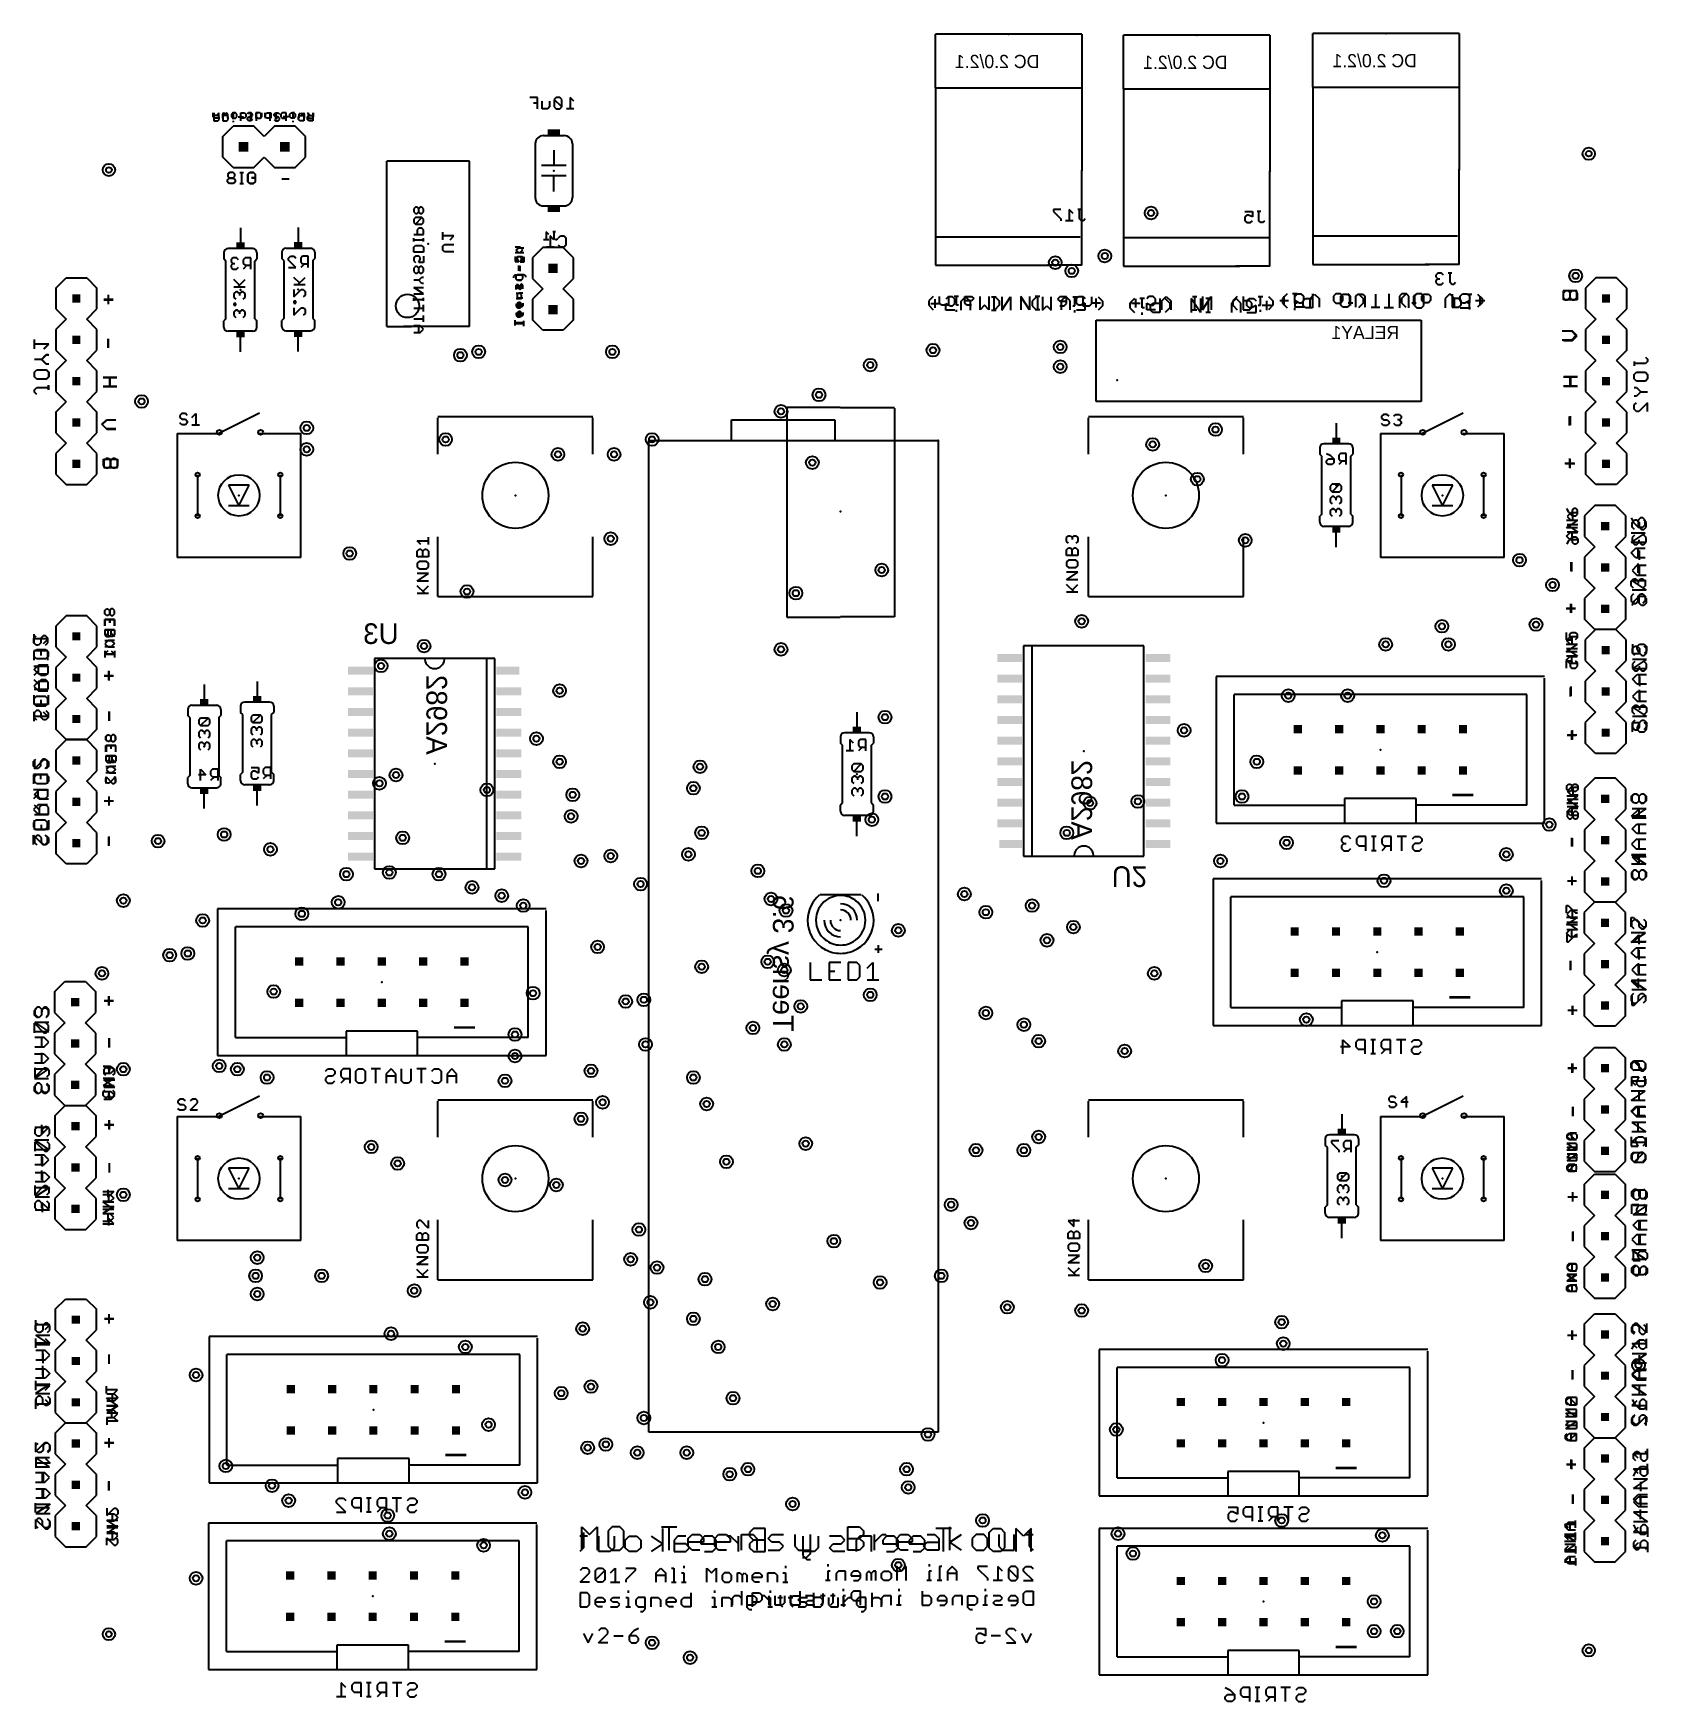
# Model space of a CAD drawing. Extents: x 0 to 100, y 1 to 103.
import ezdxf
from ezdxf.enums import TextEntityAlignment as Align

# ---------------------------------------------------------------- set-up
doc = ezdxf.new("R2010")
doc.units = 0
for name, color, linetype in [('18', 82, 'CONTINUOUS'), ('21', 253, 'CONTINUOUS'), ('22', 253, 'CONTINUOUS'), ('23', 7, 'CONTINUOUS'), ('24', 7, 'CONTINUOUS'), ('25', 253, 'CONTINUOUS'), ('26', 253, 'CONTINUOUS'), ('27', 253, 'CONTINUOUS'), ('28', 253, 'CONTINUOUS'), ('44', 253, 'CONTINUOUS'), ('51', 253, 'CONTINUOUS'), ('52', 253, 'CONTINUOUS')]:
    doc.layers.add(name, color=color, linetype=linetype)

msp = doc.modelspace()

# ---------------------------------------------------------------- texts
at = {"layer": '22', "text_generation_flag": 2}
msp.add_text('RELAY1', height=0.8128, dxfattribs=at).set_placement((84.3442, 84.6044))
msp.add_text('Teensy 3.6', height=1.27, rotation=270, dxfattribs=at).set_placement((47.104, 50.429), align=Align.TOP_RIGHT)
at = {"layer": '26', "text_generation_flag": 2}
msp.add_text('U3', height=1.27, dxfattribs=at).set_placement((22.8172, 65.8652))
msp.add_text('U2', height=1.27, rotation=180, dxfattribs=at).set_placement((66.6684, 52.1978))
at = {"layer": '28', "text_generation_flag": 2}
msp.add_text('A2982', height=1.27, rotation=270, dxfattribs=at).set_placement((25.7962, 63.9682), align=Align.TOP_RIGHT)
msp.add_text('A2982', height=1.27, rotation=270, dxfattribs=at).set_placement((64.1894, 53.8248))
at = {"layer": '52', "text_generation_flag": 2}
for p in [(57.0248, 102.0754), (68.597, 102.0254), (80.2392, 102.127)]:
    msp.add_text('DC 2.0/2.1', height=0.8128, dxfattribs=at).set_placement(p, align=Align.TOP_RIGHT)

# ---------------------------------------------------------------- blocks, each defined once
blk = doc.blocks.new('RECT')
blk.add_solid([(-0.5, -0.5), (0.5, -0.5), (-0.5, 0.5), (0.5, 0.5)])
blk = doc.blocks.new('ROUNDV')
blk.add_circle((0, 0), 0.5)

# ---------------------------------------------------------------- linework, layer by layer
at = {"layer": '21'}
for p, q in [((11.73, 78.81), (14.27, 80.08)), ((49.97, 80.41), (46.68, 80.41)), ((46.68, 80.41), (46.68, 67.52)), ((50, 80.41), (53.31, 80.41)), ((53.302, 80.35), (53.302, 67.523)), ((85.73, 78.81), (88.27, 80.08)), ((34.7625, 79.826), (25.2375, 79.826)), ((25.2375, 77.54), (25.2375, 79.7625)), ((34.7625, 77.54), (34.7625, 79.7625)), ((74.7625, 79.826), (65.2375, 79.826)), ((65.2375, 77.54), (65.2375, 79.7625)), ((74.7625, 77.54), (74.7625, 79.7625)), ((9.19, 78.81), (9.19, 71.19)), ((9.19, 78.81), (11.73, 78.81)), ((14.27, 78.81), (16.81, 78.81)), ((16.81, 71.19), (16.81, 78.81)), ((83.19, 78.81), (83.19, 71.19)), ((83.19, 78.81), (85.73, 78.81)), ((88.27, 78.81), (90.81, 78.81)), ((90.81, 71.19), (90.81, 78.81)), ((10.46, 76.27), (10.46, 73.73)), ((15.54, 76.27), (15.54, 73.73)), ((84.46, 76.27), (84.46, 73.73)), ((89.54, 76.27), (89.54, 73.73)), ((13.635, 75.635), (12.365, 75.635)), ((12.365, 75.635), (13, 74.365)), ((13, 74.365), (13.635, 75.635)), ((87.635, 75.635), (86.365, 75.635)), ((86.365, 75.635), (87, 74.365)), ((87, 74.365), (87.635, 75.635)), ((13, 74.365), (12.365, 74.365)), ((13.635, 74.365), (13, 74.365)), ((87, 74.365), (86.365, 74.365)), ((87.635, 74.365), (87, 74.365)), ((25.2375, 68.777), (25.2375, 72.46)), ((34.7625, 68.777), (34.7625, 72.46)), ((65.2375, 68.777), (65.2375, 72.46)), ((74.7625, 68.777), (74.7625, 72.46)), ((16.81, 71.19), (9.19, 71.19)), ((90.81, 71.19), (83.19, 71.19)), ((25.2375, 68.777), (34.7625, 68.777)), ((65.2375, 68.777), (74.7625, 68.777)), ((46.68, 67.52), (49.96, 67.52)), ((53.302, 67.523), (50, 67.523)), ((88.903, 56.5436), (87.633, 56.5436)), ((88.715, 44.107), (87.445, 44.107)), ((27.4988, 42.2616), (26.2288, 42.2616)), ((11.73, 36.81), (14.27, 38.08)), ((85.73, 36.81), (88.27, 38.08)), ((34.7625, 37.826), (25.2375, 37.826)), ((25.2375, 35.54), (25.2375, 37.7625)), ((34.7625, 35.54), (34.7625, 37.7625)), ((74.7625, 37.826), (65.2375, 37.826)), ((65.2375, 35.54), (65.2375, 37.7625)), ((74.7625, 35.54), (74.7625, 37.7625)), ((9.19, 36.81), (9.19, 29.19)), ((9.19, 36.81), (11.73, 36.81)), ((14.27, 36.81), (16.81, 36.81)), ((16.81, 29.19), (16.81, 36.81)), ((83.19, 36.81), (83.19, 29.19)), ((83.19, 36.81), (85.73, 36.81)), ((88.27, 36.81), (90.81, 36.81)), ((90.81, 29.19), (90.81, 36.81)), ((10.46, 34.27), (10.46, 31.73)), ((15.54, 34.27), (15.54, 31.73)), ((84.46, 34.27), (84.46, 31.73)), ((89.54, 34.27), (89.54, 31.73)), ((13.635, 33.635), (12.365, 33.635)), ((12.365, 33.635), (13, 32.365)), ((13, 32.365), (13.635, 33.635)), ((87.635, 33.635), (86.365, 33.635)), ((86.365, 33.635), (87, 32.365)), ((87, 32.365), (87.635, 33.635)), ((13, 32.365), (12.365, 32.365)), ((13.635, 32.365), (13, 32.365)), ((87, 32.365), (86.365, 32.365)), ((87.635, 32.365), (87, 32.365)), ((25.2375, 26.777), (25.2375, 30.46)), ((34.7625, 26.777), (34.7625, 30.46)), ((65.2375, 26.777), (65.2375, 30.46)), ((74.7625, 26.777), (74.7625, 30.46)), ((16.81, 29.19), (9.19, 29.19)), ((90.81, 29.19), (83.19, 29.19)), ((25.2375, 26.777), (34.7625, 26.777)), ((65.2375, 26.777), (74.7625, 26.777)), ((26.9789, 15.983), (25.7089, 15.983)), ((81.715, 15.187), (80.445, 15.187)), ((34.0748, 10.1728), (34.0748, 11.5964)), ((34.0748, 11.5964), (34.5493, 11.1219)), ((34.5493, 11.1219), (35.0239, 11.5964)), ((35.0239, 11.5964), (35.0239, 10.1728)), ((35.9492, 11.5964), (35.712, 11.3591)), ((35.712, 11.3591), (35.712, 10.4101)), ((36.4238, 11.5964), (35.9492, 11.5964)), ((36.661, 11.3591), (36.4238, 11.5964)), ((36.661, 10.4101), (36.661, 11.3591)), ((38.9863, 11.5964), (39.9353, 11.5964)), ((39.4608, 10.1728), (39.4608, 11.5964)), ((50.4464, 10.1728), (50.4464, 11.5964)), ((50.4464, 11.5964), (51.1582, 11.5964)), ((51.1582, 11.5964), (51.3954, 11.3591)), ((51.3954, 11.3591), (51.3954, 11.1219)), ((56.7221, 10.1728), (56.7221, 11.5964)), ((61.598, 11.3591), (61.598, 10.4101)), ((35.712, 10.4101), (35.9492, 10.1728)), ((36.4238, 10.1728), (36.661, 10.4101)), ((40.6234, 10.8846), (40.8607, 11.1219)), ((40.6234, 10.4101), (40.6234, 10.8846)), ((41.5725, 10.6473), (40.6234, 10.6473)), ((40.8607, 10.1728), (40.6234, 10.4101)), ((40.8607, 11.1219), (41.3352, 11.1219)), ((41.3352, 11.1219), (41.5725, 10.8846)), ((41.5725, 10.8846), (41.5725, 10.6473)), ((42.2606, 10.8846), (42.4978, 11.1219)), ((42.2606, 10.4101), (42.2606, 10.8846)), ((43.2097, 10.6473), (42.2606, 10.6473)), ((42.4978, 10.1728), (42.2606, 10.4101)), ((42.4978, 11.1219), (42.9724, 11.1219)), ((42.9724, 11.1219), (43.2097, 10.8846)), ((43.2097, 10.8846), (43.2097, 10.6473)), ((43.8977, 10.1728), (43.8977, 11.1219)), ((43.8977, 11.1219), (44.6095, 11.1219)), ((44.6095, 11.1219), (44.8468, 10.8846)), ((44.8468, 10.8846), (44.8468, 10.1728)), ((45.5349, 10.8846), (45.7722, 11.1219)), ((45.7722, 10.6473), (45.5349, 10.8846)), ((45.7722, 11.1219), (46.484, 11.1219)), ((46.2467, 10.6473), (45.7722, 10.6473)), ((46.484, 10.4101), (46.2467, 10.6473)), ((46.2467, 10.1728), (46.484, 10.4101)), ((47.1721, 11.1219), (47.1721, 10.4101)), ((47.1721, 10.4101), (47.4093, 10.1728)), ((48.1211, 11.1219), (48.1211, 9.9355)), ((50.4464, 10.8846), (51.1582, 10.8846)), ((51.3954, 11.1219), (51.1582, 10.8846)), ((51.1582, 10.8846), (51.3954, 10.6473)), ((51.3954, 10.4101), (51.1582, 10.1728)), ((51.3954, 10.6473), (51.3954, 10.4101)), ((52.0835, 10.1728), (52.0835, 11.1219)), ((52.0835, 10.6473), (52.5581, 11.1219)), ((52.5581, 11.1219), (52.7953, 11.1219)), ((53.4478, 10.8846), (53.6851, 11.1219)), ((53.4478, 10.4101), (53.4478, 10.8846)), ((54.3969, 10.6473), (53.4478, 10.6473)), ((53.6851, 10.1728), (53.4478, 10.4101)), ((53.6851, 11.1219), (54.1596, 11.1219)), ((54.1596, 11.1219), (54.3969, 10.8846)), ((54.3969, 10.8846), (54.3969, 10.6473)), ((55.085, 10.4101), (55.3222, 10.6473)), ((55.3222, 10.1728), (55.085, 10.4101)), ((55.3222, 11.1219), (55.7968, 11.1219)), ((55.3222, 10.6473), (56.034, 10.6473)), ((55.7968, 11.1219), (56.034, 10.8846)), ((56.034, 10.8846), (56.034, 10.1728)), ((56.7221, 10.6473), (57.4339, 11.1219)), ((57.4339, 10.1728), (56.7221, 10.6473)), ((58.3237, 11.1219), (58.0864, 10.8846)), ((58.0864, 10.8846), (58.0864, 10.4101)), ((58.0864, 10.4101), (58.3237, 10.1728)), ((58.7982, 11.1219), (58.3237, 11.1219)), ((59.0355, 10.8846), (58.7982, 11.1219)), ((58.7982, 10.1728), (59.0355, 10.4101)), ((59.0355, 10.4101), (59.0355, 10.8846)), ((59.7236, 11.1219), (59.7236, 10.4101)), ((59.7236, 10.4101), (59.9609, 10.1728)), ((60.6727, 10.1728), (60.6727, 11.1219)), ((61.3607, 11.1219), (61.8353, 11.1219)), ((61.598, 10.4101), (61.8353, 10.1728)), ((35.9492, 10.1728), (36.4238, 10.1728)), ((41.3352, 10.1728), (40.8607, 10.1728)), ((42.9724, 10.1728), (42.4978, 10.1728)), ((45.5349, 10.1728), (46.2467, 10.1728)), ((47.4093, 10.1728), (48.1211, 10.1728)), ((47.8839, 9.6983), (47.6466, 9.6983)), ((48.1211, 9.9355), (47.8839, 9.6983)), ((51.1582, 10.1728), (50.4464, 10.1728)), ((54.1596, 10.1728), (53.6851, 10.1728)), ((56.034, 10.1728), (55.3222, 10.1728)), ((58.3237, 10.1728), (58.7982, 10.1728)), ((59.9609, 10.1728), (60.6727, 10.1728)), ((34.1243, 9.0635), (33.9802, 8.9195)), ((33.9802, 8.1992), (34.5564, 8.7754)), ((34.4124, 9.0635), (34.1243, 9.0635)), ((34.5564, 8.9195), (34.4124, 9.0635)), ((34.5564, 8.7754), (34.5564, 8.9195)), ((34.9157, 8.9195), (35.0598, 9.0635)), ((34.9157, 8.3433), (34.9157, 8.9195)), ((34.9157, 8.3433), (35.4919, 8.9195)), ((35.0598, 8.1992), (34.9157, 8.3433)), ((35.0598, 9.0635), (35.3479, 9.0635)), ((35.3479, 9.0635), (35.4919, 8.9195)), ((35.4919, 8.3433), (35.3479, 8.1992)), ((35.4919, 8.9195), (35.4919, 8.3433)), ((35.8512, 8.7754), (36.1394, 9.0635)), ((36.1394, 9.0635), (36.1394, 8.1992)), ((36.7868, 9.0635), (37.363, 9.0635)), ((37.363, 8.9195), (36.7868, 8.3433)), ((36.7868, 8.3433), (36.7868, 8.1992)), ((37.363, 9.0635), (37.363, 8.9195)), ((38.6578, 8.7754), (38.9459, 9.0635)), ((38.6578, 8.1992), (38.6578, 8.7754)), ((38.6578, 8.6314), (39.234, 8.6314)), ((38.9459, 9.0635), (39.234, 8.7754)), ((39.234, 8.7754), (39.234, 8.1992)), ((39.5933, 9.0635), (39.7374, 9.0635)), ((39.7374, 9.0635), (39.7374, 8.1992)), ((40.217, 8.7754), (40.361, 8.7754)), ((40.361, 9.2076), (40.361, 9.0635)), ((40.361, 8.7754), (40.361, 8.1992)), ((41.7762, 8.1992), (41.7762, 9.0635)), ((41.7762, 9.0635), (42.0643, 8.7754)), ((42.0643, 8.7754), (42.3524, 9.0635)), ((42.3524, 9.0635), (42.3524, 8.1992)), ((42.8558, 8.7754), (42.7117, 8.6314)), ((42.7117, 8.6314), (42.7117, 8.3433)), ((42.7117, 8.3433), (42.8558, 8.1992)), ((43.1439, 8.7754), (42.8558, 8.7754)), ((43.2879, 8.6314), (43.1439, 8.7754)), ((43.1439, 8.1992), (43.2879, 8.3433)), ((43.2879, 8.3433), (43.2879, 8.6314)), ((43.6472, 8.1992), (43.6472, 8.7754)), ((43.6472, 8.7754), (43.7913, 8.7754)), ((43.7913, 8.7754), (43.9353, 8.6314)), ((43.9353, 8.6314), (44.0794, 8.7754)), ((43.9353, 8.6314), (43.9353, 8.1992)), ((44.0794, 8.7754), (44.2234, 8.6314)), ((44.2234, 8.6314), (44.2234, 8.1992)), ((44.5827, 8.6314), (44.7268, 8.7754)), ((44.5827, 8.3433), (44.5827, 8.6314)), ((45.159, 8.4873), (44.5827, 8.4873)), ((44.7268, 8.1992), (44.5827, 8.3433)), ((44.7268, 8.7754), (45.0149, 8.7754)), ((45.0149, 8.7754), (45.159, 8.6314)), ((45.159, 8.6314), (45.159, 8.4873)), ((45.5183, 8.1992), (45.5183, 8.7754)), ((45.5183, 8.7754), (45.9504, 8.7754)), ((45.9504, 8.7754), (46.0945, 8.6314)), ((46.0945, 8.6314), (46.0945, 8.1992)), ((46.4538, 8.7754), (46.5978, 8.7754)), ((46.5978, 9.2076), (46.5978, 9.0635)), ((46.5978, 8.7754), (46.5978, 8.1992)), ((34.5564, 8.1992), (33.9802, 8.1992)), ((33.9802, 7.5395), (33.9802, 6.6752)), ((34.4124, 7.5395), (33.9802, 7.5395)), ((34.5564, 7.3955), (34.4124, 7.5395)), ((34.5564, 6.8193), (34.5564, 7.3955)), ((34.9157, 7.1074), (35.0598, 7.2514)), ((35.3479, 8.1992), (35.0598, 8.1992)), ((35.0598, 7.2514), (35.3479, 7.2514)), ((35.3479, 7.2514), (35.4919, 7.1074)), ((35.8512, 8.1992), (36.4275, 8.1992)), ((35.8512, 7.1074), (35.9953, 7.2514)), ((35.9953, 7.2514), (36.4275, 7.2514)), ((36.7868, 7.2514), (36.9308, 7.2514)), ((36.9308, 7.6836), (36.9308, 7.5395)), ((36.9308, 7.2514), (36.9308, 6.6752)), ((37.5545, 7.2514), (37.4104, 7.1074)), ((37.9867, 7.2514), (37.5545, 7.2514)), ((37.9867, 6.5311), (37.9867, 7.2514)), ((38.346, 6.6752), (38.346, 7.2514)), ((38.346, 7.2514), (38.7781, 7.2514)), ((38.7781, 7.2514), (38.9222, 7.1074)), ((39.2815, 7.1074), (39.4255, 7.2514)), ((39.4255, 7.2514), (39.7136, 7.2514)), ((39.5933, 8.1992), (39.8814, 8.1992)), ((39.7136, 7.2514), (39.8577, 7.1074)), ((40.217, 8.1992), (40.5051, 8.1992)), ((40.217, 7.1074), (40.361, 7.2514)), ((40.361, 7.2514), (40.7932, 7.2514)), ((40.7932, 7.5395), (40.7932, 6.6752)), ((42.088, 7.2514), (42.2321, 7.2514)), ((42.2321, 7.6836), (42.2321, 7.5395)), ((42.2321, 7.2514), (42.2321, 6.6752)), ((42.7117, 6.6752), (42.7117, 7.2514)), ((42.7117, 7.2514), (43.1439, 7.2514)), ((42.8558, 8.1992), (43.1439, 8.1992)), ((43.1439, 7.2514), (43.2879, 7.1074)), ((44.5827, 6.6752), (44.5827, 7.5395)), ((44.5827, 7.5395), (45.0149, 7.5395)), ((45.0149, 8.1992), (44.7268, 8.1992)), ((45.0149, 7.5395), (45.159, 7.3955)), ((45.159, 7.3955), (45.159, 7.1074)), ((45.5183, 7.2514), (45.6623, 7.2514)), ((45.6623, 7.6836), (45.6623, 7.5395)), ((45.6623, 7.2514), (45.6623, 6.6752)), ((46.1419, 7.2514), (46.4301, 7.2514)), ((46.286, 7.3955), (46.286, 6.8193)), ((46.4538, 8.1992), (46.7419, 8.1992)), ((46.7656, 7.2514), (47.0537, 7.2514)), ((46.9097, 7.3955), (46.9097, 6.8193)), ((47.3893, 7.1074), (47.5334, 7.2514)), ((47.5334, 7.2514), (47.9655, 7.2514)), ((48.3248, 7.5395), (48.3248, 6.6752)), ((48.757, 7.2514), (48.3248, 7.2514)), ((48.901, 7.1074), (48.757, 7.2514)), ((49.2603, 7.2514), (49.2603, 6.8193)), ((49.8366, 6.6752), (49.8366, 7.2514)), ((50.1959, 6.6752), (50.1959, 7.2514)), ((50.1959, 6.9633), (50.484, 7.2514)), ((50.484, 7.2514), (50.628, 7.2514)), ((51.1195, 7.2514), (50.9755, 7.1074)), ((51.5517, 7.2514), (51.1195, 7.2514)), ((51.5517, 6.5311), (51.5517, 7.2514)), ((51.911, 7.5395), (51.911, 6.6752)), ((51.911, 7.1074), (52.055, 7.2514)), ((52.055, 7.2514), (52.3431, 7.2514)), ((52.3431, 7.2514), (52.4872, 7.1074)), ((33.9802, 6.6752), (34.4124, 6.6752)), ((34.4124, 6.6752), (34.5564, 6.8193)), ((34.9157, 6.8193), (34.9157, 7.1074)), ((35.4919, 6.9633), (34.9157, 6.9633)), ((35.0598, 6.6752), (34.9157, 6.8193)), ((35.3479, 6.6752), (35.0598, 6.6752)), ((35.4919, 7.1074), (35.4919, 6.9633)), ((35.9953, 6.9633), (35.8512, 7.1074)), ((35.8512, 6.6752), (36.2834, 6.6752)), ((36.2834, 6.9633), (35.9953, 6.9633)), ((36.4275, 6.8193), (36.2834, 6.9633)), ((36.2834, 6.6752), (36.4275, 6.8193)), ((36.7868, 6.6752), (37.0749, 6.6752)), ((37.4104, 7.1074), (37.4104, 6.8193)), ((37.4104, 6.8193), (37.5545, 6.6752)), ((37.5545, 6.6752), (37.9867, 6.6752)), ((37.6985, 6.3871), (37.8426, 6.3871)), ((37.8426, 6.3871), (37.9867, 6.5311)), ((38.9222, 7.1074), (38.9222, 6.6752)), ((39.2815, 6.8193), (39.2815, 7.1074)), ((39.8577, 6.9633), (39.2815, 6.9633)), ((39.4255, 6.6752), (39.2815, 6.8193)), ((39.7136, 6.6752), (39.4255, 6.6752)), ((39.8577, 7.1074), (39.8577, 6.9633)), ((40.217, 6.8193), (40.217, 7.1074)), ((40.361, 6.6752), (40.217, 6.8193)), ((40.7932, 6.6752), (40.361, 6.6752)), ((42.088, 6.6752), (42.3761, 6.6752)), ((43.2879, 7.1074), (43.2879, 6.6752)), ((45.0149, 6.9633), (44.5827, 6.9633)), ((45.159, 7.1074), (45.0149, 6.9633)), ((45.5183, 6.6752), (45.8064, 6.6752)), ((46.286, 6.8193), (46.4301, 6.6752)), ((46.9097, 6.8193), (47.0537, 6.6752)), ((47.5334, 6.9633), (47.3893, 7.1074)), ((47.3893, 6.6752), (47.8215, 6.6752)), ((47.8215, 6.9633), (47.5334, 6.9633)), ((47.9655, 6.8193), (47.8215, 6.9633)), ((47.8215, 6.6752), (47.9655, 6.8193)), ((48.3248, 6.6752), (48.757, 6.6752)), ((48.757, 6.6752), (48.901, 6.8193)), ((48.901, 6.8193), (48.901, 7.1074)), ((49.2603, 6.8193), (49.4044, 6.6752)), ((49.4044, 6.6752), (49.8366, 6.6752)), ((50.9755, 7.1074), (50.9755, 6.8193)), ((50.9755, 6.8193), (51.1195, 6.6752)), ((51.1195, 6.6752), (51.5517, 6.6752)), ((51.2636, 6.3871), (51.4076, 6.3871)), ((51.4076, 6.3871), (51.5517, 6.5311)), ((52.4872, 7.1074), (52.4872, 6.6752)), ((35.2598, 5.3395), (35.1157, 5.1955)), ((35.5479, 5.3395), (35.2598, 5.3395)), ((35.6919, 5.1955), (35.5479, 5.3395)), ((35.6919, 5.0514), (35.6919, 5.1955)), ((37.2749, 5.1955), (36.9868, 4.9074)), ((37.563, 5.3395), (37.2749, 5.1955)), ((26.9385, 4.5197), (25.6685, 4.5197)), ((34.1802, 5.0514), (34.4683, 4.4752)), ((34.4683, 4.4752), (34.7564, 5.0514)), ((35.1157, 4.4752), (35.6919, 5.0514)), ((35.6919, 4.4752), (35.1157, 4.4752)), ((36.0512, 4.9074), (36.6275, 4.9074)), ((36.9868, 4.9074), (36.9868, 4.6193)), ((37.4189, 4.9074), (36.9868, 4.9074)), ((36.9868, 4.6193), (37.1308, 4.4752)), ((37.1308, 4.4752), (37.4189, 4.4752)), ((37.563, 4.7633), (37.4189, 4.9074)), ((37.4189, 4.4752), (37.563, 4.6193)), ((37.563, 4.6193), (37.563, 4.7633)), ((81.715, 4.187), (80.445, 4.187))]:
    msp.add_line(p, q, dxfattribs=at)
for centre, radius in [((11.794, 78.873), 0.1524), ((14.334, 78.873), 0.1524), ((85.794, 78.873), 0.1524), ((88.334, 78.873), 0.1524), ((30, 75), 2.032), ((70, 75), 2.032), ((10.46, 76.27), 0.127), ((13, 75), 1.27), ((15.54, 76.27), 0.127), ((84.46, 76.27), 0.127), ((87, 75), 1.27), ((89.54, 76.27), 0.127), ((10.46, 73.73), 0.127), ((15.54, 73.73), 0.127), ((84.46, 73.73), 0.127), ((89.54, 73.73), 0.127), ((11.794, 36.873), 0.1524), ((14.334, 36.873), 0.1524), ((85.794, 36.873), 0.1524), ((88.334, 36.873), 0.1524), ((30, 33), 2.032), ((70, 33), 2.032), ((10.46, 34.27), 0.127), ((13, 33), 1.27), ((15.54, 34.27), 0.127), ((84.46, 34.27), 0.127), ((87, 33), 1.27), ((89.54, 34.27), 0.127), ((10.46, 31.73), 0.127), ((15.54, 31.73), 0.127), ((84.46, 31.73), 0.127), ((89.54, 31.73), 0.127)]:
    msp.add_circle(centre, radius, dxfattribs=at)
for centre, radius, start, end in [((50, 48.88), 2.032, 129.8072, 180.0003), ((50, 48.88), 2.032, 359.9989, 49.762), ((50, 48.88), 1.524, 125.5374, 179.9987), ((50, 48.88), 1.524, 0.0003, 52.1272), ((50, 48.8801), 2.032, 180.0017, 241.9286), ((50, 48.88), 1.524, 180, 233.1301), ((50, 48.88), 1.524, 307.8728, 359.9997), ((50, 48.8799), 2.032, 299.7464, 0.0016)]:
    msp.add_arc(centre, radius, start, end, dxfattribs=at)
at = {"layer": '22'}
for p, q in [((55.8268, 100.0454), (55.8268, 89.1454)), ((55.8268, 100.0454), (64.8268, 100.0454)), ((64.8268, 100.0454), (64.8268, 94.9454)), ((67.399, 99.9954), (67.399, 89.0954)), ((67.399, 99.9954), (76.399, 99.9954)), ((76.399, 99.9954), (76.399, 94.8954)), ((79.0412, 100.097), (79.0412, 89.197)), ((79.0412, 100.097), (88.0412, 100.097)), ((88.0412, 100.097), (88.0412, 94.997)), ((12.009, 97.054), (12.644, 97.689)), ((13.914, 97.689), (12.644, 97.689)), ((14.549, 97.054), (13.914, 97.689)), ((15.184, 97.689), (14.549, 97.054)), ((16.454, 97.689), (15.184, 97.689)), ((17.089, 97.054), (16.454, 97.689)), ((12.009, 95.784), (12.009, 97.054)), ((17.089, 95.784), (17.089, 97.054)), ((31.2154, 96.6046), (31.2154, 93.3026)), ((33.5014, 96.6046), (33.5014, 93.3026)), ((12.644, 95.149), (12.009, 95.784)), ((13.914, 95.149), (14.549, 95.784)), ((14.549, 95.784), (15.184, 95.149)), ((16.454, 95.149), (17.089, 95.784)), ((27.1746, 95.5324), (22.0946, 95.5324)), ((22.0946, 85.3724), (22.0946, 95.5324)), ((27.1746, 85.3724), (27.1746, 95.5324)), ((32.3584, 96.2236), (32.3584, 95.2838)), ((12.644, 95.149), (13.914, 95.149)), ((15.184, 95.149), (16.454, 95.149)), ((32.3584, 95.2838), (31.5964, 95.2838)), ((32.3584, 94.6488), (31.5964, 94.6488)), ((33.1204, 95.2838), (32.3584, 95.2838)), ((33.1204, 94.6488), (32.3584, 94.6488)), ((32.3584, 93.6836), (32.3584, 94.6488)), ((64.8268, 89.1454), (64.8268, 90.2454)), ((88.0412, 89.197), (88.0412, 90.297)), ((12.073, 89.9124), (12.073, 89.5314)), ((12.2, 89.4044), (12.073, 89.5314)), ((12.2, 85.8484), (12.2, 89.4044)), ((13.851, 90.1664), (12.327, 90.1664)), ((13.978, 89.4044), (14.105, 89.5314)), ((13.978, 85.8484), (13.978, 89.4044)), ((14.105, 89.9124), (14.105, 89.5314)), ((15.631, 89.9378), (15.631, 89.5568)), ((15.758, 89.4298), (15.631, 89.5568)), ((15.758, 89.4298), (15.758, 85.8738)), ((15.885, 90.1918), (17.409, 90.1918)), ((17.536, 89.4298), (17.663, 89.5568)), ((17.536, 89.4298), (17.536, 85.8738)), ((17.663, 89.9378), (17.663, 89.5568)), ((31.676, 90.226), (31.041, 89.591)), ((31.041, 89.591), (31.041, 88.321)), ((32.946, 90.226), (31.676, 90.226)), ((33.581, 89.591), (32.946, 90.226)), ((33.581, 88.321), (33.581, 89.591)), ((76.399, 89.0954), (76.399, 90.1954)), ((1.73, 87.7316), (2.365, 88.3666)), ((2.365, 88.3666), (3.635, 88.3666)), ((3.635, 88.3666), (4.27, 87.7316)), ((31.041, 88.321), (31.676, 87.686)), ((32.946, 87.686), (33.581, 88.321)), ((55.8268, 89.1454), (57.7268, 89.1454)), ((64.8268, 89.1454), (62.7268, 89.1454)), ((67.399, 89.0954), (69.299, 89.0954)), ((76.399, 89.0954), (74.299, 89.0954)), ((79.0412, 89.197), (80.9412, 89.197)), ((88.0412, 89.197), (85.9412, 89.197)), ((96.429, 88.3702), (95.794, 87.7352)), ((97.699, 88.3702), (96.429, 88.3702)), ((98.334, 87.7352), (97.699, 88.3702)), ((1.73, 87.7316), (1.73, 86.4616)), ((4.27, 86.4616), (4.27, 87.7316)), ((31.676, 87.686), (31.041, 87.051)), ((33.581, 87.051), (32.946, 87.686)), ((95.794, 87.7352), (95.794, 86.4652)), ((98.334, 86.4652), (98.334, 87.7352)), ((1.73, 86.4616), (2.365, 85.8266)), ((3.635, 85.8266), (4.27, 86.4616)), ((31.041, 87.051), (31.041, 85.781)), ((33.581, 85.781), (33.581, 87.051)), ((95.794, 86.4652), (96.429, 85.8302)), ((97.699, 85.8302), (98.334, 86.4652)), ((2.365, 85.8266), (1.73, 85.1916)), ((1.73, 85.1916), (1.73, 83.9216)), ((4.27, 85.1916), (3.635, 85.8266)), ((4.27, 83.9216), (4.27, 85.1916)), ((12.2, 85.8484), (12.073, 85.7214)), ((12.073, 85.3404), (12.073, 85.7214)), ((13.978, 85.8484), (14.105, 85.7214)), ((14.105, 85.3404), (14.105, 85.7214)), ((15.758, 85.8738), (15.631, 85.7468)), ((15.631, 85.3658), (15.631, 85.7468)), ((15.885, 85.1118), (17.409, 85.1118)), ((17.536, 85.8738), (17.663, 85.7468)), ((17.663, 85.3658), (17.663, 85.7468)), ((22.0946, 85.3724), (23.1106, 85.3724)), ((27.1746, 85.3724), (23.1106, 85.3724)), ((23.1106, 85.3724), (23.6186, 85.3724)), ((31.676, 85.146), (31.041, 85.781)), ((32.946, 85.146), (31.676, 85.146)), ((33.581, 85.781), (32.946, 85.146)), ((65.7062, 85.7594), (85.7062, 85.7594)), ((65.7062, 80.7594), (65.7062, 85.7594)), ((85.7062, 85.7594), (85.7062, 80.7594)), ((96.429, 85.8302), (95.794, 85.1952)), ((95.794, 85.1952), (95.794, 83.9252)), ((98.334, 85.1952), (97.699, 85.8302)), ((98.334, 83.9252), (98.334, 85.1952)), ((13.851, 85.0864), (12.327, 85.0864)), ((1.73, 83.9216), (2.365, 83.2866)), ((2.365, 83.2866), (1.73, 82.6516)), ((3.635, 83.2866), (4.27, 83.9216)), ((4.27, 82.6516), (3.635, 83.2866)), ((96.429, 83.2902), (95.794, 83.9252)), ((96.429, 83.2902), (95.794, 82.6552)), ((98.334, 83.9252), (97.699, 83.2902)), ((98.334, 82.6552), (97.699, 83.2902)), ((1.73, 82.6516), (1.73, 81.3816)), ((4.27, 81.3816), (4.27, 82.6516)), ((95.794, 82.6552), (95.794, 81.3852)), ((98.334, 81.3852), (98.334, 82.6552)), ((1.73, 81.3816), (2.365, 80.7466)), ((3.635, 80.7466), (4.27, 81.3816)), ((95.794, 81.3852), (96.429, 80.7502)), ((97.699, 80.7502), (98.334, 81.3852)), ((1.73, 80.1116), (2.365, 80.7466)), ((1.73, 80.1116), (1.73, 78.8416)), ((3.635, 80.7466), (4.27, 80.1116)), ((4.27, 78.8416), (4.27, 80.1116)), ((85.7062, 80.7594), (65.7062, 80.7594)), ((96.429, 80.7502), (95.794, 80.1152)), ((95.794, 80.1152), (95.794, 78.8452)), ((98.334, 80.1152), (97.699, 80.7502)), ((98.334, 78.8452), (98.334, 80.1152)), ((43.294, 78.369), (43.294, 79.639)), ((43.294, 79.639), (49.644, 79.639)), ((49.644, 79.639), (49.644, 78.369)), ((1.73, 78.8416), (2.365, 78.2066)), ((2.365, 78.2066), (1.73, 77.5716)), ((3.635, 78.2066), (4.27, 78.8416)), ((4.27, 77.5716), (3.635, 78.2066)), ((38.214, 17.409), (38.214, 78.369)), ((38.214, 78.369), (43.294, 78.369)), ((43.294, 78.369), (49.644, 78.369)), ((49.644, 78.369), (55.994, 78.369)), ((55.994, 78.369), (55.994, 17.409)), ((81.24, 78.17), (79.716, 78.17)), ((95.794, 78.8452), (96.429, 78.2102)), ((96.429, 78.2102), (95.794, 77.5752)), ((97.699, 78.2102), (98.334, 78.8452)), ((98.334, 77.5752), (97.699, 78.2102)), ((1.73, 77.5716), (1.73, 76.3016)), ((4.27, 76.3016), (4.27, 77.5716)), ((79.462, 77.916), (79.462, 77.535)), ((79.589, 77.408), (79.462, 77.535)), ((79.589, 73.852), (79.589, 77.408)), ((81.367, 77.408), (81.494, 77.535)), ((81.367, 73.852), (81.367, 77.408)), ((81.494, 77.916), (81.494, 77.535)), ((95.794, 77.5752), (95.794, 76.3052)), ((98.334, 76.3052), (98.334, 77.5752)), ((1.73, 76.3016), (2.365, 75.6666)), ((3.635, 75.6666), (4.27, 76.3016)), ((96.429, 75.6702), (95.794, 76.3052)), ((98.334, 76.3052), (97.699, 75.6702)), ((2.365, 75.6666), (3.635, 75.6666)), ((97.699, 75.6702), (96.429, 75.6702)), ((79.589, 73.852), (79.462, 73.725)), ((81.367, 73.852), (81.494, 73.725)), ((96.381, 74.376), (95.746, 73.741)), ((97.651, 74.376), (96.381, 74.376)), ((98.286, 73.741), (97.651, 74.376)), ((79.462, 73.344), (79.462, 73.725)), ((81.24, 73.09), (79.716, 73.09)), ((81.494, 73.344), (81.494, 73.725)), ((95.746, 73.741), (95.746, 72.471)), ((98.286, 72.471), (98.286, 73.741)), ((95.746, 72.471), (96.381, 71.836)), ((96.381, 71.836), (95.746, 71.201)), ((97.651, 71.836), (98.286, 72.471)), ((98.286, 71.201), (97.651, 71.836)), ((95.746, 71.201), (95.746, 69.931)), ((98.286, 69.931), (98.286, 71.201)), ((95.746, 69.931), (96.381, 69.296)), ((97.651, 69.296), (98.286, 69.931)), ((96.381, 69.296), (95.746, 68.661)), ((98.286, 68.661), (97.651, 69.296)), ((95.746, 68.661), (95.746, 67.391)), ((98.286, 67.391), (98.286, 68.661)), ((2.365, 67.603), (1.73, 66.968)), ((1.73, 66.968), (1.73, 65.698)), ((3.635, 67.603), (2.365, 67.603)), ((4.27, 66.968), (3.635, 67.603)), ((4.27, 65.698), (4.27, 66.968)), ((96.381, 66.756), (95.746, 67.391)), ((96.407, 66.761), (95.772, 66.126)), ((97.651, 66.756), (96.381, 66.756)), ((97.677, 66.761), (96.407, 66.761)), ((98.286, 67.391), (97.651, 66.756)), ((98.312, 66.126), (97.677, 66.761)), ((1.73, 65.698), (2.365, 65.063)), ((3.635, 65.063), (4.27, 65.698)), ((95.772, 66.126), (95.772, 64.856)), ((98.312, 64.856), (98.312, 66.126)), ((2.365, 65.063), (1.73, 64.428)), ((4.27, 64.428), (3.635, 65.063)), ((95.772, 64.856), (96.407, 64.221)), ((97.677, 64.221), (98.312, 64.856)), ((1.73, 64.428), (1.73, 63.158)), ((4.27, 63.158), (4.27, 64.428)), ((93.288, 63.8566), (73.088, 63.8566)), ((73.088, 63.8566), (73.088, 54.8566)), ((93.288, 54.8566), (93.288, 63.7566)), ((96.407, 64.221), (95.772, 63.586)), ((95.772, 63.586), (95.772, 62.316)), ((98.312, 63.586), (97.677, 64.221)), ((98.312, 62.316), (98.312, 63.586)), ((1.73, 63.158), (2.365, 62.523)), ((3.635, 62.523), (4.27, 63.158)), ((2.365, 62.523), (1.73, 61.888)), ((1.73, 61.888), (1.73, 60.618)), ((4.27, 61.888), (3.635, 62.523)), ((4.27, 60.618), (4.27, 61.888)), ((9.852, 61.846), (9.852, 61.465)), ((10.106, 62.1), (11.63, 62.1)), ((11.884, 61.846), (11.884, 61.465)), ((13.1044, 62.0418), (13.1044, 61.6608)), ((13.2314, 61.5338), (13.1044, 61.6608)), ((13.2314, 57.9778), (13.2314, 61.5338)), ((14.8824, 62.2958), (13.3584, 62.2958)), ((15.0094, 61.5338), (15.1364, 61.6608)), ((15.0094, 57.9778), (15.0094, 61.5338)), ((15.1364, 62.0418), (15.1364, 61.6608)), ((95.772, 62.316), (96.407, 61.681)), ((96.407, 61.681), (95.772, 61.046)), ((97.677, 61.681), (98.312, 62.316)), ((98.312, 61.046), (97.677, 61.681)), ((2.365, 59.983), (1.73, 60.618)), ((4.27, 60.618), (3.635, 59.983)), ((9.979, 61.338), (9.852, 61.465)), ((9.979, 61.338), (9.979, 57.782)), ((11.757, 61.338), (11.884, 61.465)), ((11.757, 61.338), (11.757, 57.782)), ((95.772, 61.046), (95.772, 59.776)), ((98.312, 59.776), (98.312, 61.046)), ((2.365, 59.967), (1.73, 59.332)), ((3.635, 59.983), (2.365, 59.983)), ((3.635, 59.967), (2.365, 59.967)), ((4.27, 59.332), (3.635, 59.967)), ((49.984, 60.156), (49.984, 59.775)), ((50.111, 59.648), (49.984, 59.775)), ((50.111, 56.092), (50.111, 59.648)), ((51.762, 60.41), (50.238, 60.41)), ((51.889, 59.648), (52.016, 59.775)), ((51.889, 56.092), (51.889, 59.648)), ((52.016, 60.156), (52.016, 59.775)), ((96.407, 59.141), (95.772, 59.776)), ((98.312, 59.776), (97.677, 59.141)), ((1.73, 59.332), (1.73, 58.062)), ((4.27, 58.062), (4.27, 59.332)), ((97.677, 59.141), (96.407, 59.141)), ((1.73, 58.062), (2.365, 57.427)), ((2.365, 57.427), (1.73, 56.792)), ((3.635, 57.427), (4.27, 58.062)), ((4.27, 56.792), (3.635, 57.427)), ((9.979, 57.782), (9.852, 57.655)), ((9.852, 57.274), (9.852, 57.655)), ((11.757, 57.782), (11.884, 57.655)), ((11.884, 57.274), (11.884, 57.655)), ((13.2314, 57.9778), (13.1044, 57.8508)), ((13.1044, 57.4698), (13.1044, 57.8508)), ((15.0094, 57.9778), (15.1364, 57.8508)), ((15.1364, 57.4698), (15.1364, 57.8508)), ((96.376, 57.612), (95.741, 56.977)), ((97.646, 57.612), (96.376, 57.612)), ((98.281, 56.977), (97.646, 57.612)), ((1.73, 56.792), (1.73, 55.522)), ((4.27, 55.522), (4.27, 56.792)), ((10.106, 57.02), (11.63, 57.02)), ((14.8824, 57.2158), (13.3584, 57.2158)), ((88.903, 56.5816), (87.633, 56.5816)), ((95.741, 56.977), (95.741, 55.707)), ((98.281, 55.707), (98.281, 56.977)), ((1.73, 55.522), (2.365, 54.887)), ((3.635, 54.887), (4.27, 55.522)), ((50.111, 56.092), (49.984, 55.965)), ((49.984, 55.584), (49.984, 55.965)), ((51.889, 56.092), (52.016, 55.965)), ((52.016, 55.584), (52.016, 55.965)), ((85.388, 56.3566), (80.988, 56.3566)), ((80.988, 56.3566), (80.988, 54.8566)), ((85.388, 54.8566), (85.388, 56.3566)), ((95.741, 55.707), (96.376, 55.072)), ((97.646, 55.072), (98.281, 55.707)), ((2.365, 54.887), (1.73, 54.252)), ((4.27, 54.252), (3.635, 54.887)), ((51.762, 55.33), (50.238, 55.33)), ((73.088, 54.8566), (80.988, 54.8566)), ((80.988, 54.8566), (85.388, 54.8566)), ((85.388, 54.8566), (93.288, 54.8566)), ((96.376, 55.072), (95.741, 54.437)), ((95.741, 54.437), (95.741, 53.167)), ((98.281, 54.437), (97.646, 55.072)), ((98.281, 53.167), (98.281, 54.437)), ((1.73, 54.252), (1.73, 52.982)), ((4.27, 52.982), (4.27, 54.252)), ((2.365, 52.347), (1.73, 52.982)), ((3.635, 52.347), (2.365, 52.347)), ((4.27, 52.982), (3.635, 52.347)), ((95.741, 53.167), (96.376, 52.532)), ((96.376, 52.532), (95.741, 51.897)), ((97.646, 52.532), (98.281, 53.167)), ((98.281, 51.897), (97.646, 52.532)), ((93.1, 51.42), (72.9, 51.42)), ((72.9, 51.42), (72.9, 42.42)), ((93.1, 42.42), (93.1, 51.32)), ((95.741, 51.897), (95.741, 50.627)), ((98.281, 50.627), (98.281, 51.897)), ((96.376, 49.992), (95.741, 50.627)), ((98.281, 50.627), (97.646, 49.992)), ((31.8838, 49.5746), (11.6838, 49.5746)), ((11.6838, 49.5746), (11.6838, 40.5746)), ((31.8838, 40.5746), (31.8838, 49.4746)), ((96.365, 49.999), (95.73, 49.364)), ((95.73, 49.364), (95.73, 48.094)), ((97.635, 49.999), (96.365, 49.999)), ((97.646, 49.992), (96.376, 49.992)), ((98.27, 49.364), (97.635, 49.999)), ((98.27, 48.094), (98.27, 49.364)), ((95.73, 48.094), (96.365, 47.459)), ((96.365, 47.459), (95.73, 46.824)), ((97.635, 47.459), (98.27, 48.094)), ((98.27, 46.824), (97.635, 47.459)), ((95.73, 46.824), (95.73, 45.554)), ((98.27, 45.554), (98.27, 46.824)), ((95.73, 45.554), (96.365, 44.919)), ((97.635, 44.919), (98.27, 45.554)), ((1.65, 44.475), (2.285, 45.11)), ((1.65, 44.475), (1.65, 43.205)), ((2.285, 45.11), (3.555, 45.11)), ((3.555, 45.11), (4.19, 44.475)), ((4.19, 43.205), (4.19, 44.475)), ((88.715, 44.145), (87.445, 44.145)), ((96.365, 44.919), (95.73, 44.284)), ((95.73, 44.284), (95.73, 43.014)), ((98.27, 44.284), (97.635, 44.919)), ((98.27, 43.014), (98.27, 44.284)), ((1.65, 43.205), (2.285, 42.57)), ((3.555, 42.57), (4.19, 43.205)), ((85.2, 43.92), (80.8, 43.92)), ((80.8, 43.92), (80.8, 42.42)), ((85.2, 42.42), (85.2, 43.92)), ((2.285, 42.57), (1.65, 41.935)), ((4.19, 41.935), (3.555, 42.57)), ((23.9838, 42.0746), (19.5838, 42.0746)), ((19.5838, 42.0746), (19.5838, 40.5746)), ((23.9838, 40.5746), (23.9838, 42.0746)), ((27.4988, 42.2996), (26.2288, 42.2996)), ((72.9, 42.42), (80.8, 42.42)), ((80.8, 42.42), (85.2, 42.42)), ((85.2, 42.42), (93.1, 42.42)), ((96.365, 42.379), (95.73, 43.014)), ((97.635, 42.379), (96.365, 42.379)), ((98.27, 43.014), (97.635, 42.379)), ((1.65, 41.935), (1.65, 40.665)), ((4.19, 40.665), (4.19, 41.935)), ((95.73, 40.432), (96.365, 41.067)), ((96.365, 41.067), (97.635, 41.067)), ((97.635, 41.067), (98.27, 40.432)), ((1.65, 40.665), (2.285, 40.03)), ((2.285, 40.03), (1.65, 39.395)), ((3.555, 40.03), (4.19, 40.665)), ((4.19, 39.395), (3.555, 40.03)), ((11.6838, 40.5746), (19.5838, 40.5746)), ((19.5838, 40.5746), (23.9838, 40.5746)), ((23.9838, 40.5746), (31.8838, 40.5746)), ((95.73, 40.432), (95.73, 39.162)), ((98.27, 39.162), (98.27, 40.432)), ((1.65, 39.395), (1.65, 38.125)), ((4.19, 38.125), (4.19, 39.395)), ((95.73, 39.162), (96.365, 38.527)), ((97.635, 38.527), (98.27, 39.162)), ((1.65, 38.125), (2.285, 37.49)), ((3.555, 37.49), (4.19, 38.125)), ((96.365, 38.527), (95.73, 37.892)), ((98.27, 37.892), (97.635, 38.527)), ((1.67, 36.863), (2.305, 37.498)), ((2.285, 37.49), (3.555, 37.49)), ((2.305, 37.498), (3.575, 37.498)), ((3.575, 37.498), (4.21, 36.863)), ((95.73, 37.892), (95.73, 36.622)), ((98.27, 36.622), (98.27, 37.892)), ((1.67, 36.863), (1.67, 35.593)), ((4.21, 35.593), (4.21, 36.863)), ((95.73, 36.622), (96.365, 35.987)), ((96.365, 35.987), (95.73, 35.352)), ((97.635, 35.987), (98.27, 36.622)), ((98.27, 35.352), (97.635, 35.987)), ((1.67, 35.593), (2.305, 34.958)), ((2.305, 34.958), (1.67, 34.323)), ((3.575, 34.958), (4.21, 35.593)), ((4.21, 34.323), (3.575, 34.958)), ((79.803, 35.4468), (79.803, 35.0658)), ((79.93, 34.9388), (79.803, 35.0658)), ((79.93, 31.3828), (79.93, 34.9388)), ((81.581, 35.7008), (80.057, 35.7008)), ((81.708, 34.9388), (81.835, 35.0658)), ((81.708, 31.3828), (81.708, 34.9388)), ((81.835, 35.4468), (81.835, 35.0658)), ((95.73, 35.352), (95.73, 34.082)), ((98.27, 34.082), (98.27, 35.352)), ((1.67, 34.323), (1.67, 33.053)), ((4.21, 33.053), (4.21, 34.323)), ((95.73, 34.082), (96.365, 33.447)), ((97.635, 33.447), (98.27, 34.082)), ((1.67, 33.053), (2.305, 32.418)), ((3.575, 32.418), (4.21, 33.053)), ((95.73, 32.635), (96.365, 33.27)), ((96.365, 33.447), (97.635, 33.447)), ((96.365, 33.27), (97.635, 33.27)), ((97.635, 33.27), (98.27, 32.635)), ((2.305, 32.418), (1.67, 31.783)), ((4.21, 31.783), (3.575, 32.418)), ((95.73, 32.635), (95.73, 31.365)), ((98.27, 31.365), (98.27, 32.635)), ((1.67, 31.783), (1.67, 30.513)), ((4.21, 30.513), (4.21, 31.783)), ((79.93, 31.3828), (79.803, 31.2558)), ((79.803, 30.8748), (79.803, 31.2558)), ((81.708, 31.3828), (81.835, 31.2558)), ((81.835, 30.8748), (81.835, 31.2558)), ((95.73, 31.365), (96.365, 30.73)), ((97.635, 30.73), (98.27, 31.365)), ((1.67, 30.513), (2.305, 29.878)), ((2.305, 29.878), (3.575, 29.878)), ((3.575, 29.878), (4.21, 30.513)), ((81.581, 30.6208), (80.057, 30.6208)), ((96.365, 30.73), (95.73, 30.095)), ((95.73, 30.095), (95.73, 28.825)), ((98.27, 30.095), (97.635, 30.73)), ((98.27, 28.825), (98.27, 30.095)), ((95.73, 28.825), (96.365, 28.19)), ((97.635, 28.19), (98.27, 28.825)), ((96.365, 28.19), (95.73, 27.555)), ((98.27, 27.555), (97.635, 28.19)), ((95.73, 27.555), (95.73, 26.285)), ((98.27, 26.285), (98.27, 27.555)), ((95.73, 26.285), (96.365, 25.65)), ((96.365, 25.65), (97.635, 25.65)), ((97.635, 25.65), (98.27, 26.285)), ((1.702, 24.967), (2.337, 25.602)), ((1.702, 24.967), (1.702, 23.697)), ((2.337, 25.602), (3.607, 25.602)), ((3.607, 25.602), (4.242, 24.967)), ((4.242, 23.697), (4.242, 24.967)), ((95.73, 24.063), (96.365, 24.698)), ((96.365, 24.698), (97.635, 24.698)), ((97.635, 24.698), (98.27, 24.063)), ((1.702, 23.697), (2.337, 23.062)), ((3.607, 23.062), (4.242, 23.697)), ((95.73, 24.063), (95.73, 22.793)), ((98.27, 22.793), (98.27, 24.063)), ((2.337, 23.062), (1.702, 22.427)), ((4.242, 22.427), (3.607, 23.062)), ((31.3639, 23.296), (11.1639, 23.296)), ((11.1639, 23.296), (11.1639, 14.296)), ((31.3639, 14.296), (31.3639, 23.196)), ((95.73, 22.793), (96.365, 22.158)), ((97.635, 22.158), (98.27, 22.793)), ((1.702, 22.427), (1.702, 21.157)), ((4.242, 21.157), (4.242, 22.427)), ((86.1, 22.5), (65.9, 22.5)), ((65.9, 22.5), (65.9, 13.5)), ((86.1, 13.5), (86.1, 22.4)), ((96.365, 22.158), (95.73, 21.523)), ((98.27, 21.523), (97.635, 22.158)), ((1.702, 21.157), (2.337, 20.522)), ((2.337, 20.522), (1.702, 19.887)), ((3.607, 20.522), (4.242, 21.157)), ((4.242, 19.887), (3.607, 20.522)), ((95.73, 21.523), (95.73, 20.253)), ((98.27, 20.253), (98.27, 21.523)), ((1.702, 19.887), (1.702, 18.617)), ((4.242, 18.617), (4.242, 19.887)), ((95.73, 20.253), (96.365, 19.618)), ((96.365, 19.618), (95.73, 18.983)), ((97.635, 19.618), (98.27, 20.253)), ((98.27, 18.983), (97.635, 19.618)), ((1.702, 18.617), (2.337, 17.982)), ((3.607, 17.982), (4.242, 18.617)), ((95.73, 18.983), (95.73, 17.713)), ((98.27, 17.713), (98.27, 18.983)), ((1.702, 17.347), (2.337, 17.982)), ((2.337, 17.982), (3.607, 17.982)), ((2.337, 17.982), (3.607, 17.982)), ((3.607, 17.982), (4.242, 17.347)), ((95.73, 17.713), (96.365, 17.078)), ((97.635, 17.078), (98.27, 17.713)), ((1.702, 17.347), (1.702, 16.077)), ((4.242, 16.077), (4.242, 17.347)), ((55.994, 17.409), (38.214, 17.409)), ((95.73, 16.425), (96.365, 17.06)), ((95.73, 16.425), (95.73, 15.155)), ((96.365, 17.078), (97.635, 17.078)), ((96.365, 17.06), (97.635, 17.06)), ((97.635, 17.06), (98.27, 16.425)), ((98.27, 15.155), (98.27, 16.425)), ((1.702, 16.077), (2.337, 15.442)), ((2.337, 15.442), (1.702, 14.807)), ((3.607, 15.442), (4.242, 16.077)), ((4.242, 14.807), (3.607, 15.442)), ((23.4639, 15.796), (19.0639, 15.796)), ((19.0639, 15.796), (19.0639, 14.296)), ((23.4639, 14.296), (23.4639, 15.796)), ((26.9789, 16.021), (25.7089, 16.021)), ((1.702, 14.807), (1.702, 13.537)), ((4.242, 13.537), (4.242, 14.807)), ((78.2, 15), (73.8, 15)), ((73.8, 15), (73.8, 13.5)), ((78.2, 13.5), (78.2, 15)), ((81.715, 15.225), (80.445, 15.225)), ((95.73, 15.155), (96.365, 14.52)), ((96.365, 14.52), (95.73, 13.885)), ((97.635, 14.52), (98.27, 15.155)), ((98.27, 13.885), (97.635, 14.52)), ((1.702, 13.537), (2.337, 12.902)), ((3.607, 12.902), (4.242, 13.537)), ((11.1639, 14.296), (19.0639, 14.296)), ((19.0639, 14.296), (23.4639, 14.296)), ((23.4639, 14.296), (31.3639, 14.296)), ((65.9, 13.5), (73.8, 13.5)), ((73.8, 13.5), (78.2, 13.5)), ((78.2, 13.5), (86.1, 13.5)), ((95.73, 13.885), (95.73, 12.615)), ((98.27, 12.615), (98.27, 13.885)), ((2.337, 12.902), (1.702, 12.267)), ((4.242, 12.267), (3.607, 12.902)), ((95.73, 12.615), (96.365, 11.98)), ((97.635, 11.98), (98.27, 12.615)), ((1.702, 12.267), (1.702, 10.997)), ((4.242, 10.997), (4.242, 12.267)), ((31.3235, 11.8327), (11.1235, 11.8327)), ((11.1235, 11.8327), (11.1235, 2.8327)), ((31.3235, 2.8327), (31.3235, 11.7327)), ((39.0719, 10.0728), (39.0719, 11.4964)), ((44.6358, 11.4964), (44.3986, 11.2591)), ((45.3476, 11.4964), (44.6358, 11.4964)), ((45.3476, 10.0728), (45.3476, 11.4964)), ((56.8077, 11.4964), (55.8587, 11.4964)), ((56.3332, 10.0728), (56.3332, 11.4964)), ((59.133, 11.2591), (59.3702, 11.4964)), ((59.3702, 11.4964), (59.8448, 11.4964)), ((59.8448, 11.4964), (60.082, 11.2591)), ((61.2447, 11.0219), (60.7701, 11.4964)), ((60.7701, 11.4964), (60.7701, 10.0728)), ((61.7192, 11.4964), (61.2447, 11.0219)), ((61.7192, 10.0728), (61.7192, 11.4964)), ((86.1, 11.5), (65.9, 11.5)), ((65.9, 11.5), (65.9, 2.5)), ((86.1, 2.5), (86.1, 11.4)), ((96.365, 11.98), (95.73, 11.345)), ((95.73, 11.345), (95.73, 10.075)), ((98.27, 11.345), (97.635, 11.98)), ((98.27, 10.075), (98.27, 11.345)), ((1.702, 10.997), (2.337, 10.362)), ((2.337, 10.362), (3.607, 10.362)), ((3.607, 10.362), (4.242, 10.997)), ((34.4333, 11.0219), (33.9587, 11.0219)), ((34.196, 10.3101), (33.9587, 10.0728)), ((34.196, 11.2591), (34.196, 10.3101)), ((35.1213, 10.0728), (35.1213, 11.0219)), ((36.0704, 10.3101), (35.8332, 10.0728)), ((36.0704, 11.0219), (36.0704, 10.3101)), ((36.7585, 10.7846), (36.9958, 11.0219)), ((36.7585, 10.3101), (36.7585, 10.7846)), ((36.9958, 10.0728), (36.7585, 10.3101)), ((36.9958, 11.0219), (37.4703, 11.0219)), ((37.4703, 11.0219), (37.7076, 10.7846)), ((37.7076, 10.3101), (37.4703, 10.0728)), ((37.7076, 10.7846), (37.7076, 10.3101)), ((39.0719, 10.5473), (38.3601, 11.0219)), ((38.3601, 10.0728), (39.0719, 10.5473)), ((39.9972, 11.0219), (39.76, 10.7846)), ((39.76, 10.7846), (39.76, 10.0728)), ((40.4718, 10.5473), (39.76, 10.5473)), ((40.4718, 11.0219), (39.9972, 11.0219)), ((40.709, 10.3101), (40.4718, 10.5473)), ((40.4718, 10.0728), (40.709, 10.3101)), ((41.6344, 11.0219), (41.3971, 10.7846)), ((41.3971, 10.7846), (41.3971, 10.5473)), ((41.3971, 10.5473), (42.3462, 10.5473)), ((42.1089, 11.0219), (41.6344, 11.0219)), ((42.3462, 10.7846), (42.1089, 11.0219)), ((42.1089, 10.0728), (42.3462, 10.3101)), ((42.3462, 10.3101), (42.3462, 10.7846)), ((43.2359, 11.0219), (42.9987, 11.0219)), ((43.7105, 10.5473), (43.2359, 11.0219)), ((43.7105, 10.0728), (43.7105, 11.0219)), ((44.3986, 11.2591), (44.3986, 11.0219)), ((44.3986, 11.0219), (44.6358, 10.7846)), ((44.6358, 10.7846), (44.3986, 10.5473)), ((44.3986, 10.5473), (44.3986, 10.3101)), ((44.3986, 10.3101), (44.6358, 10.0728)), ((45.3476, 10.7846), (44.6358, 10.7846)), ((47.6729, 11.0219), (47.6729, 9.8355)), ((48.622, 10.3101), (48.3847, 10.0728)), ((48.622, 11.0219), (48.622, 10.3101)), ((50.0218, 11.0219), (49.31, 11.0219)), ((49.31, 10.3101), (49.5473, 10.5473)), ((49.5473, 10.0728), (49.31, 10.3101)), ((49.5473, 10.5473), (50.0218, 10.5473)), ((50.2591, 10.7846), (50.0218, 11.0219)), ((50.0218, 10.5473), (50.2591, 10.7846)), ((51.1845, 11.0219), (50.9472, 10.7846)), ((50.9472, 10.7846), (50.9472, 10.0728)), ((51.8963, 11.0219), (51.1845, 11.0219)), ((51.8963, 10.0728), (51.8963, 11.0219)), ((52.8216, 11.0219), (52.5843, 10.7846)), ((52.5843, 10.7846), (52.5843, 10.5473)), ((52.5843, 10.5473), (53.5334, 10.5473)), ((53.2962, 11.0219), (52.8216, 11.0219)), ((53.5334, 10.7846), (53.2962, 11.0219)), ((53.2962, 10.0728), (53.5334, 10.3101)), ((53.5334, 10.3101), (53.5334, 10.7846)), ((54.4588, 11.0219), (54.2215, 10.7846)), ((54.2215, 10.7846), (54.2215, 10.5473)), ((54.2215, 10.5473), (55.1706, 10.5473)), ((54.9333, 11.0219), (54.4588, 11.0219)), ((55.1706, 10.7846), (54.9333, 11.0219)), ((54.9333, 10.0728), (55.1706, 10.3101)), ((55.1706, 10.3101), (55.1706, 10.7846)), ((59.133, 10.3101), (59.133, 11.2591)), ((59.3702, 10.0728), (59.133, 10.3101)), ((60.082, 10.3101), (59.8448, 10.0728)), ((60.082, 11.2591), (60.082, 10.3101)), ((35.8332, 10.0728), (35.1213, 10.0728)), ((37.4703, 10.0728), (36.9958, 10.0728)), ((39.76, 10.0728), (40.4718, 10.0728)), ((41.6344, 10.0728), (42.1089, 10.0728)), ((44.6358, 10.0728), (45.3476, 10.0728)), ((48.3847, 10.0728), (47.6729, 10.0728)), ((47.6729, 9.8355), (47.9101, 9.5983)), ((47.9101, 9.5983), (48.1474, 9.5983)), ((49.2102, 9.3076), (49.2102, 9.1635)), ((50.2591, 10.0728), (49.5473, 10.0728)), ((52.8216, 10.0728), (53.2962, 10.0728)), ((54.4588, 10.0728), (54.9333, 10.0728)), ((55.447, 9.3076), (55.447, 9.1635)), ((59.8448, 10.0728), (59.3702, 10.0728)), ((95.73, 10.075), (96.365, 9.44)), ((96.365, 9.44), (97.635, 9.44)), ((97.635, 9.44), (98.27, 10.075)), ((49.3542, 8.2992), (49.0661, 8.2992)), ((49.3542, 8.8754), (49.2102, 8.8754)), ((49.2102, 8.8754), (49.2102, 8.2992)), ((49.8576, 8.8754), (49.7135, 8.7314)), ((49.7135, 8.7314), (49.7135, 8.2992)), ((50.2897, 8.8754), (49.8576, 8.8754)), ((50.2897, 8.2992), (50.2897, 8.8754)), ((50.7931, 8.8754), (50.649, 8.7314)), ((50.649, 8.7314), (50.649, 8.5873)), ((50.649, 8.5873), (51.2253, 8.5873)), ((51.0812, 8.8754), (50.7931, 8.8754)), ((50.7931, 8.2992), (51.0812, 8.2992)), ((51.2253, 8.7314), (51.0812, 8.8754)), ((51.0812, 8.2992), (51.2253, 8.4433)), ((51.2253, 8.4433), (51.2253, 8.7314)), ((51.7286, 8.8754), (51.5846, 8.7314)), ((51.5846, 8.7314), (51.5846, 8.2992)), ((51.8727, 8.7314), (51.7286, 8.8754)), ((52.0167, 8.8754), (51.8727, 8.7314)), ((51.8727, 8.7314), (51.8727, 8.2992)), ((52.1608, 8.8754), (52.0167, 8.8754)), ((52.1608, 8.2992), (52.1608, 8.8754)), ((52.5201, 8.7314), (52.6641, 8.8754)), ((52.5201, 8.4433), (52.5201, 8.7314)), ((52.6641, 8.2992), (52.5201, 8.4433)), ((52.6641, 8.8754), (52.9522, 8.8754)), ((52.9522, 8.2992), (52.6641, 8.2992)), ((52.9522, 8.8754), (53.0963, 8.7314)), ((53.0963, 8.4433), (52.9522, 8.2992)), ((53.0963, 8.7314), (53.0963, 8.4433)), ((53.7437, 8.8754), (53.4556, 9.1635)), ((53.4556, 9.1635), (53.4556, 8.2992)), ((54.0318, 9.1635), (53.7437, 8.8754)), ((54.0318, 8.2992), (54.0318, 9.1635)), ((55.591, 8.2992), (55.3029, 8.2992)), ((55.591, 8.8754), (55.447, 8.8754)), ((55.447, 8.8754), (55.447, 8.2992)), ((56.2147, 8.2992), (55.9266, 8.2992)), ((56.2147, 9.1635), (56.0706, 9.1635)), ((56.0706, 9.1635), (56.0706, 8.2992)), ((56.8621, 9.1635), (56.574, 8.8754)), ((56.574, 8.8754), (56.574, 8.2992)), ((57.1502, 8.7314), (56.574, 8.7314)), ((57.1502, 8.8754), (56.8621, 9.1635)), ((57.1502, 8.2992), (57.1502, 8.8754)), ((59.0212, 9.1635), (58.445, 9.1635)), ((58.445, 9.1635), (58.445, 9.0195)), ((58.445, 9.0195), (59.0212, 8.4433)), ((59.0212, 8.4433), (59.0212, 8.2992)), ((59.9568, 8.2992), (59.3805, 8.2992)), ((59.9568, 8.8754), (59.6686, 9.1635)), ((59.6686, 9.1635), (59.6686, 8.2992)), ((60.4601, 9.1635), (60.3161, 9.0195)), ((60.3161, 9.0195), (60.3161, 8.4433)), ((60.8923, 8.4433), (60.3161, 9.0195)), ((60.3161, 8.4433), (60.4601, 8.2992)), ((60.7482, 9.1635), (60.4601, 9.1635)), ((60.4601, 8.2992), (60.7482, 8.2992)), ((60.8923, 9.0195), (60.7482, 9.1635)), ((60.7482, 8.2992), (60.8923, 8.4433)), ((60.8923, 8.4433), (60.8923, 9.0195)), ((61.2516, 9.0195), (61.3956, 9.1635)), ((61.2516, 8.8754), (61.2516, 9.0195)), ((61.8278, 8.2992), (61.2516, 8.8754)), ((61.2516, 8.2992), (61.8278, 8.2992)), ((61.3956, 9.1635), (61.6837, 9.1635)), ((61.6837, 9.1635), (61.8278, 9.0195)), ((43.4649, 7.3514), (43.3208, 7.2074)), ((43.3208, 7.2074), (43.3208, 6.7752)), ((43.753, 7.3514), (43.4649, 7.3514)), ((43.897, 7.2074), (43.753, 7.3514)), ((43.897, 7.6395), (43.897, 6.7752)), ((44.2563, 6.6311), (44.2563, 7.3514)), ((44.2563, 7.3514), (44.6885, 7.3514)), ((44.6885, 7.3514), (44.8326, 7.2074)), ((44.8326, 7.2074), (44.8326, 6.9193)), ((45.324, 7.3514), (45.18, 7.3514)), ((45.6121, 7.0633), (45.324, 7.3514)), ((45.6121, 6.7752), (45.6121, 7.3514)), ((45.9714, 6.7752), (45.9714, 7.3514)), ((46.5477, 7.3514), (46.5477, 6.9193)), ((46.907, 7.2074), (47.051, 7.3514)), ((46.907, 6.9193), (46.907, 7.2074)), ((47.051, 7.3514), (47.4832, 7.3514)), ((47.4832, 7.6395), (47.4832, 6.7752)), ((48.2746, 7.3514), (47.8425, 7.3514)), ((48.4187, 7.2074), (48.2746, 7.3514)), ((48.2746, 7.0633), (48.4187, 7.2074)), ((49.0424, 7.3514), (48.7543, 7.3514)), ((48.8983, 7.4955), (48.8983, 6.9193)), ((49.6661, 7.3514), (49.3779, 7.3514)), ((49.522, 7.4955), (49.522, 6.9193)), ((50.1457, 7.7836), (50.1457, 7.6395)), ((50.2897, 7.3514), (50.1457, 7.3514)), ((50.1457, 7.3514), (50.1457, 6.7752)), ((50.7931, 7.6395), (50.649, 7.4955)), ((50.649, 7.4955), (50.649, 7.2074)), ((50.649, 7.2074), (50.7931, 7.0633)), ((51.2253, 7.6395), (50.7931, 7.6395)), ((51.2253, 6.7752), (51.2253, 7.6395)), ((52.6641, 7.3514), (52.5201, 7.2074)), ((52.5201, 7.2074), (52.5201, 6.7752)), ((53.0963, 7.3514), (52.6641, 7.3514)), ((53.0963, 6.7752), (53.0963, 7.3514)), ((53.5759, 7.7836), (53.5759, 7.6395)), ((53.72, 7.3514), (53.5759, 7.3514)), ((53.5759, 7.3514), (53.5759, 6.7752)), ((55.0148, 7.6395), (55.0148, 6.7752)), ((55.447, 7.3514), (55.0148, 7.3514)), ((55.591, 7.2074), (55.447, 7.3514)), ((55.591, 6.9193), (55.591, 7.2074)), ((56.0944, 7.3514), (55.9503, 7.2074)), ((55.9503, 7.2074), (55.9503, 7.0633)), ((56.3825, 7.3514), (56.0944, 7.3514)), ((56.5265, 7.2074), (56.3825, 7.3514)), ((56.5265, 6.9193), (56.5265, 7.2074)), ((57.0299, 7.3514), (56.8858, 7.2074)), ((56.8858, 7.2074), (56.8858, 6.7752)), ((57.462, 7.3514), (57.0299, 7.3514)), ((57.462, 6.7752), (57.462, 7.3514)), ((57.8213, 6.6311), (57.8213, 7.3514)), ((57.8213, 7.3514), (58.2535, 7.3514)), ((58.2535, 7.3514), (58.3976, 7.2074)), ((58.3976, 7.2074), (58.3976, 6.9193)), ((58.8772, 7.7836), (58.8772, 7.6395)), ((59.0212, 7.3514), (58.8772, 7.3514)), ((58.8772, 7.3514), (58.8772, 6.7752)), ((59.8127, 7.3514), (59.3805, 7.3514)), ((59.9568, 7.2074), (59.8127, 7.3514)), ((59.8127, 7.0633), (59.9568, 7.2074)), ((60.4601, 7.3514), (60.3161, 7.2074)), ((60.3161, 7.2074), (60.3161, 7.0633)), ((60.7482, 7.3514), (60.4601, 7.3514)), ((60.8923, 7.2074), (60.7482, 7.3514)), ((60.8923, 6.9193), (60.8923, 7.2074)), ((61.2516, 7.4955), (61.3956, 7.6395)), ((61.2516, 6.9193), (61.2516, 7.4955)), ((61.3956, 7.6395), (61.8278, 7.6395)), ((61.8278, 7.6395), (61.8278, 6.7752)), ((44.6885, 6.7752), (44.2563, 6.7752)), ((44.4004, 6.4871), (44.2563, 6.6311)), ((44.5444, 6.4871), (44.4004, 6.4871)), ((44.8326, 6.9193), (44.6885, 6.7752)), ((46.4036, 6.7752), (45.9714, 6.7752)), ((46.5477, 6.9193), (46.4036, 6.7752)), ((47.051, 6.7752), (46.907, 6.9193)), ((47.4832, 6.7752), (47.051, 6.7752)), ((47.8425, 6.9193), (47.9865, 7.0633)), ((47.9865, 6.7752), (47.8425, 6.9193)), ((47.9865, 7.0633), (48.2746, 7.0633)), ((48.4187, 6.7752), (47.9865, 6.7752)), ((48.8983, 6.9193), (48.7543, 6.7752)), ((49.522, 6.9193), (49.3779, 6.7752)), ((50.2897, 6.7752), (50.0016, 6.7752)), ((50.7931, 7.0633), (51.2253, 7.0633)), ((53.72, 6.7752), (53.4319, 6.7752)), ((55.0148, 6.7752), (55.447, 6.7752)), ((55.447, 6.7752), (55.591, 6.9193)), ((55.9503, 7.0633), (56.5265, 7.0633)), ((56.0944, 6.7752), (56.3825, 6.7752)), ((56.3825, 6.7752), (56.5265, 6.9193)), ((58.2535, 6.7752), (57.8213, 6.7752)), ((57.9654, 6.4871), (57.8213, 6.6311)), ((58.1095, 6.4871), (57.9654, 6.4871)), ((58.3976, 6.9193), (58.2535, 6.7752)), ((59.0212, 6.7752), (58.7331, 6.7752)), ((59.3805, 6.9193), (59.5246, 7.0633)), ((59.5246, 6.7752), (59.3805, 6.9193)), ((59.5246, 7.0633), (59.8127, 7.0633)), ((59.9568, 6.7752), (59.5246, 6.7752)), ((60.3161, 7.0633), (60.8923, 7.0633)), ((60.4601, 6.7752), (60.7482, 6.7752)), ((60.7482, 6.7752), (60.8923, 6.9193)), ((61.3956, 6.7752), (61.2516, 6.9193)), ((61.8278, 6.7752), (61.3956, 6.7752)), ((58.325, 5.3395), (58.9012, 5.3395)), ((58.9012, 5.3395), (58.9012, 4.9074)), ((60.1961, 5.1955), (60.3401, 5.3395)), ((60.1961, 5.0514), (60.1961, 5.1955)), ((60.3401, 5.3395), (60.6282, 5.3395)), ((60.6282, 5.3395), (60.7723, 5.1955)), ((23.4235, 4.3327), (19.0235, 4.3327)), ((19.0235, 4.3327), (19.0235, 2.8327)), ((23.4235, 2.8327), (23.4235, 4.3327)), ((26.9385, 4.5577), (25.6685, 4.5577)), ((58.4691, 5.0514), (58.325, 4.9074)), ((58.325, 4.9074), (58.325, 4.6193)), ((58.325, 4.6193), (58.4691, 4.4752)), ((58.6131, 5.0514), (58.4691, 5.0514)), ((58.4691, 4.4752), (58.7572, 4.4752)), ((58.9012, 4.9074), (58.6131, 5.0514)), ((58.7572, 4.4752), (58.9012, 4.6193)), ((59.8368, 4.9074), (59.2605, 4.9074)), ((60.7723, 4.4752), (60.1961, 5.0514)), ((60.1961, 4.4752), (60.7723, 4.4752)), ((61.4197, 4.4752), (61.1316, 5.0514)), ((61.7078, 5.0514), (61.4197, 4.4752)), ((81.715, 4.225), (80.445, 4.225)), ((78.2, 4), (73.8, 4)), ((73.8, 4), (73.8, 2.5)), ((78.2, 2.5), (78.2, 4)), ((11.1235, 2.8327), (19.0235, 2.8327)), ((19.0235, 2.8327), (23.4235, 2.8327)), ((23.4235, 2.8327), (31.3235, 2.8327)), ((65.9, 2.5), (73.8, 2.5)), ((73.8, 2.5), (78.2, 2.5)), ((78.2, 2.5), (86.1, 2.5))]:
    msp.add_line(p, q, dxfattribs=at)
msp.add_circle((23.3646, 86.6424), 0.7184, dxfattribs=at)
for centre, radius, start, end in [((31.7234, 96.6046), 0.508, 90, 180), ((32.9934, 96.6046), 0.508, 0, 90), ((31.7234, 93.3026), 0.508, 180, 270), ((32.9934, 93.3026), 0.508, 270, 0), ((12.327, 89.9124), 0.254, 90, 180), ((13.851, 89.9124), 0.254, 0, 90), ((15.885, 89.9378), 0.254, 90, 180), ((17.409, 89.9378), 0.254, 0, 90), ((12.327, 85.3404), 0.254, 180, 270), ((13.851, 85.3404), 0.254, 270, 0), ((15.885, 85.3658), 0.254, 180, 270), ((17.409, 85.3658), 0.254, 270, 0), ((79.716, 77.916), 0.254, 90, 180), ((81.24, 77.916), 0.254, 0, 90), ((79.716, 73.344), 0.254, 180, 270), ((81.24, 73.344), 0.254, 270, 0), ((25.0342, 64.9572), 0.6021, 184.7636, 355.2364), ((10.106, 61.846), 0.254, 90, 180), ((11.63, 61.846), 0.254, 0, 90), ((13.3584, 62.0418), 0.254, 90, 180), ((14.8824, 62.0418), 0.254, 0, 90), ((50.238, 60.156), 0.254, 90, 180), ((51.762, 60.156), 0.254, 0, 90), ((13.3584, 57.4698), 0.254, 180, 270), ((14.8824, 57.4698), 0.254, 270, 0), ((10.106, 57.274), 0.254, 180, 270), ((11.63, 57.274), 0.254, 270, 0), ((50.238, 55.584), 0.254, 180, 270), ((51.762, 55.584), 0.254, 270, 0), ((64.9514, 52.8358), 0.6021, 4.7636, 175.2364), ((80.057, 35.4468), 0.254, 90, 180), ((81.581, 35.4468), 0.254, 0, 90), ((80.057, 30.8748), 0.254, 180, 270), ((81.581, 30.8748), 0.254, 270, 0)]:
    msp.add_arc(centre, radius, start, end, dxfattribs=at)
at = {"layer": '23'}
for p in [(13, 75), (30, 75), (70, 75), (87, 75), (50, 74), (50, 48.88), (13, 33), (30, 33), (70, 33), (87, 33)]:
    msp.add_point(p, dxfattribs=at)
at = {"layer": '24'}
for p in [(60.3268, 103.3454), (71.899, 103.2954), (83.5412, 103.397), (13.279, 96.419), (32.3584, 94.9536), (24.6346, 90.4524), (13.089, 87.6264), (16.647, 87.6518), (3, 87.0966), (32.311, 86.416), (66.9962, 82.0894), (55.994, 78.369), (97.064, 76.9402), (80.478, 75.63), (97.016, 68.026), (3, 61.253), (10.868, 59.56), (14.1204, 59.7558), (97.042, 60.411), (25.0342, 58.5072), (64.9514, 59.2858), (83.188, 59.3566), (51, 57.87), (3, 53.617), (97.011, 51.262), (83, 46.92), (21.7838, 45.0746), (2.92, 43.84), (97, 43.649), (97, 39.797), (2.94, 36.228), (80.819, 33.1608), (97, 32), (2.972, 24.332), (97, 23.428), (21.2639, 18.796), (76, 18), (2.972, 16.712), (97, 15.79), (21.2235, 7.3327), (76, 7)]:
    msp.add_point(p, dxfattribs=at)
at = {"layer": '25'}
for p, q in [((9.4779, 80.0239), (9.3635, 79.9095)), ((9.7067, 80.0239), (9.4779, 80.0239)), ((9.8211, 79.9095), (9.7067, 80.0239)), ((10.1119, 79.7951), (10.3407, 80.0239)), ((10.3407, 80.0239), (10.3407, 79.3375)), ((9.3635, 79.9095), (9.3635, 79.7951)), ((9.3635, 79.7951), (9.4779, 79.6807)), ((9.4779, 79.3375), (9.3635, 79.4519)), ((9.4779, 79.6807), (9.7067, 79.6807)), ((9.7067, 79.3375), (9.4779, 79.3375)), ((9.7067, 79.6807), (9.8211, 79.5663)), ((9.8211, 79.4519), (9.7067, 79.3375)), ((9.8211, 79.5663), (9.8211, 79.4519)), ((10.1119, 79.3375), (10.5695, 79.3375)), ((83.3809, 79.9789), (83.2665, 79.8645)), ((83.2665, 79.8645), (83.2665, 79.7501)), ((83.2665, 79.7501), (83.3809, 79.6357)), ((83.3809, 79.2925), (83.2665, 79.4069)), ((83.6097, 79.9789), (83.3809, 79.9789)), ((83.3809, 79.6357), (83.6097, 79.6357)), ((83.6097, 79.2925), (83.3809, 79.2925)), ((83.7241, 79.8645), (83.6097, 79.9789)), ((83.6097, 79.6357), (83.7241, 79.5213)), ((83.7241, 79.4069), (83.6097, 79.2925)), ((83.7241, 79.5213), (83.7241, 79.4069)), ((84.0149, 79.8645), (84.1293, 79.9789)), ((84.1293, 79.2925), (84.0149, 79.4069)), ((84.1293, 79.9789), (84.3581, 79.9789)), ((84.3581, 79.2925), (84.1293, 79.2925)), ((84.3581, 79.6357), (84.2437, 79.6357)), ((84.3581, 79.9789), (84.4725, 79.8645)), ((84.4725, 79.7501), (84.3581, 79.6357)), ((84.3581, 79.6357), (84.4725, 79.5213)), ((84.4725, 79.4069), (84.3581, 79.2925)), ((84.4725, 79.8645), (84.4725, 79.7501)), ((84.4725, 79.5213), (84.4725, 79.4069)), ((24.1909, 71.9782), (23.9621, 72.207)), ((23.9621, 72.207), (24.6485, 72.207)), ((24.6485, 71.9782), (24.6485, 72.4358)), ((63.8961, 72.4004), (64.0105, 72.5148)), ((63.8961, 72.1716), (63.8961, 72.4004)), ((64.0105, 72.0572), (63.8961, 72.1716)), ((64.0105, 72.5148), (64.1249, 72.5148)), ((64.1249, 72.5148), (64.2393, 72.4004)), ((64.2393, 72.4004), (64.3537, 72.5148)), ((64.2393, 72.4004), (64.2393, 72.286)), ((64.3537, 72.5148), (64.4681, 72.5148)), ((64.4681, 72.5148), (64.5825, 72.4004)), ((64.5825, 72.1716), (64.4681, 72.0572)), ((64.5825, 72.4004), (64.5825, 72.1716)), ((23.9621, 71.5729), (24.0765, 71.6873)), ((23.9621, 71.2297), (23.9621, 71.5729)), ((24.6485, 71.2297), (23.9621, 71.2297)), ((24.0765, 70.9389), (23.9621, 70.8245)), ((23.9621, 70.8245), (23.9621, 70.5957)), ((24.0765, 71.6873), (24.1909, 71.6873)), ((24.5341, 70.9389), (24.0765, 70.9389)), ((24.1909, 71.6873), (24.3053, 71.5729)), ((24.3053, 71.5729), (24.4197, 71.6873)), ((24.3053, 71.2297), (24.3053, 71.5729)), ((24.4197, 71.6873), (24.5341, 71.6873)), ((24.5341, 71.6873), (24.6485, 71.5729)), ((24.6485, 70.8245), (24.5341, 70.9389)), ((24.6485, 71.5729), (24.6485, 71.2297)), ((24.6485, 70.5957), (24.6485, 70.8245)), ((63.8961, 71.6519), (64.0105, 71.7663)), ((63.8961, 71.3087), (63.8961, 71.6519)), ((64.5825, 71.3087), (63.8961, 71.3087)), ((64.0105, 71.0179), (63.8961, 70.9035)), ((63.8961, 70.9035), (63.8961, 70.6747)), ((64.0105, 71.7663), (64.1249, 71.7663)), ((64.4681, 71.0179), (64.0105, 71.0179)), ((64.1249, 71.7663), (64.2393, 71.6519)), ((64.2393, 71.6519), (64.3537, 71.7663)), ((64.2393, 71.3087), (64.2393, 71.6519)), ((64.3537, 71.7663), (64.4681, 71.7663)), ((64.4681, 71.7663), (64.5825, 71.6519)), ((64.5825, 70.9035), (64.4681, 71.0179)), ((64.5825, 71.6519), (64.5825, 71.3087)), ((64.5825, 70.6747), (64.5825, 70.9035)), ((23.9621, 70.5957), (24.0765, 70.4813)), ((23.9621, 69.7329), (24.6485, 70.1905)), ((24.6485, 70.1905), (23.9621, 70.1905)), ((24.6485, 69.7329), (23.9621, 69.7329)), ((24.0765, 70.4813), (24.5341, 70.4813)), ((24.5341, 70.4813), (24.6485, 70.5957)), ((63.8961, 70.6747), (64.0105, 70.5603)), ((63.8961, 69.8119), (64.5825, 70.2695)), ((64.5825, 70.2695), (63.8961, 70.2695)), ((64.5825, 69.8119), (63.8961, 69.8119)), ((64.0105, 70.5603), (64.4681, 70.5603)), ((64.4681, 70.5603), (64.5825, 70.6747)), ((24.4197, 68.9845), (23.9621, 69.4421)), ((23.9621, 68.9845), (24.6485, 68.9845)), ((24.3053, 69.0989), (24.6485, 69.4421)), ((64.3537, 69.0635), (63.8961, 69.5211)), ((63.8961, 69.0635), (64.5825, 69.0635)), ((64.2393, 69.1779), (64.5825, 69.5211)), ((48.1236, 46.2893), (48.1236, 45.2216)), ((50.0048, 46.2893), (49.293, 46.2893)), ((49.293, 46.2893), (49.293, 45.2216)), ((50.4624, 46.2893), (50.4624, 45.2216)), ((50.9963, 46.2893), (50.4624, 46.2893)), ((51.1742, 46.1114), (50.9963, 46.2893)), ((51.6318, 45.9334), (51.9877, 46.2893)), ((51.9877, 46.2893), (51.9877, 45.2216)), ((48.1236, 45.2216), (48.8354, 45.2216)), ((49.293, 45.7555), (49.6489, 45.7555)), ((49.293, 45.2216), (50.0048, 45.2216)), ((50.4624, 45.2216), (50.9963, 45.2216)), ((50.9963, 45.2216), (51.1742, 45.3996)), ((51.1742, 45.3996), (51.1742, 46.1114)), ((51.6318, 45.2216), (52.3436, 45.2216)), ((83.8159, 38.0589), (83.7015, 37.9445)), ((83.7015, 37.9445), (83.7015, 37.8301)), ((84.0447, 38.0589), (83.8159, 38.0589)), ((84.1591, 37.9445), (84.0447, 38.0589)), ((84.7931, 38.0589), (84.4499, 37.7157)), ((84.7931, 37.3725), (84.7931, 38.0589)), ((9.3639, 37.8909), (9.2495, 37.7765)), ((9.2495, 37.7765), (9.2495, 37.6621)), ((9.2495, 37.6621), (9.3639, 37.5477)), ((9.3639, 37.2045), (9.2495, 37.3189)), ((9.5927, 37.8909), (9.3639, 37.8909)), ((9.3639, 37.5477), (9.5927, 37.5477)), ((9.5927, 37.2045), (9.3639, 37.2045)), ((9.7071, 37.7765), (9.5927, 37.8909)), ((9.5927, 37.5477), (9.7071, 37.4333)), ((9.7071, 37.3189), (9.5927, 37.2045)), ((9.7071, 37.4333), (9.7071, 37.3189)), ((10.1123, 37.8909), (9.9979, 37.7765)), ((9.9979, 37.2045), (10.4555, 37.6621)), ((10.4555, 37.2045), (9.9979, 37.2045)), ((10.3411, 37.8909), (10.1123, 37.8909)), ((10.4555, 37.7765), (10.3411, 37.8909)), ((10.4555, 37.6621), (10.4555, 37.7765)), ((83.7015, 37.8301), (83.8159, 37.7157)), ((83.8159, 37.3725), (83.7015, 37.4869)), ((83.8159, 37.7157), (84.0447, 37.7157)), ((84.0447, 37.3725), (83.8159, 37.3725)), ((84.0447, 37.7157), (84.1591, 37.6013)), ((84.1591, 37.4869), (84.0447, 37.3725)), ((84.1591, 37.6013), (84.1591, 37.4869)), ((84.4499, 37.7157), (84.9075, 37.7157)), ((24.0595, 30.4178), (23.9451, 30.3034)), ((23.9451, 30.3034), (23.9451, 30.0746)), ((23.9451, 30.0746), (24.0595, 29.9602)), ((24.1739, 30.4178), (24.0595, 30.4178)), ((24.6315, 29.9602), (24.1739, 30.4178)), ((24.6315, 30.4178), (24.6315, 29.9602)), ((64.6805, 30.4034), (63.9941, 30.4034)), ((63.9941, 30.4034), (64.3373, 30.0602)), ((63.9941, 29.6549), (64.1085, 29.7693)), ((64.1085, 29.7693), (64.2229, 29.7693)), ((64.2229, 29.7693), (64.3373, 29.6549)), ((64.3373, 30.0602), (64.3373, 30.5178)), ((64.3373, 29.6549), (64.4517, 29.7693)), ((64.4517, 29.7693), (64.5661, 29.7693)), ((64.5661, 29.7693), (64.6805, 29.6549)), ((23.9451, 29.5549), (24.0595, 29.6693)), ((23.9451, 29.2117), (23.9451, 29.5549)), ((24.6315, 29.2117), (23.9451, 29.2117)), ((24.0595, 28.9209), (23.9451, 28.8065)), ((23.9451, 28.8065), (23.9451, 28.5777)), ((24.0595, 29.6693), (24.1739, 29.6693)), ((24.5171, 28.9209), (24.0595, 28.9209)), ((24.1739, 29.6693), (24.2883, 29.5549)), ((24.2883, 29.5549), (24.4027, 29.6693)), ((24.2883, 29.2117), (24.2883, 29.5549)), ((24.4027, 29.6693), (24.5171, 29.6693)), ((24.5171, 29.6693), (24.6315, 29.5549)), ((24.6315, 28.8065), (24.5171, 28.9209)), ((24.6315, 29.5549), (24.6315, 29.2117)), ((24.6315, 28.5777), (24.6315, 28.8065)), ((63.9941, 29.3117), (63.9941, 29.6549)), ((64.6805, 29.3117), (63.9941, 29.3117)), ((64.1085, 29.0209), (63.9941, 28.9065)), ((63.9941, 28.9065), (63.9941, 28.6777)), ((64.5661, 29.0209), (64.1085, 29.0209)), ((64.3373, 29.3117), (64.3373, 29.6549)), ((64.6805, 28.9065), (64.5661, 29.0209)), ((64.6805, 29.6549), (64.6805, 29.3117)), ((64.6805, 28.6777), (64.6805, 28.9065)), ((23.9451, 28.5777), (24.0595, 28.4633)), ((23.9451, 27.7149), (24.6315, 28.1725)), ((24.6315, 28.1725), (23.9451, 28.1725)), ((24.6315, 27.7149), (23.9451, 27.7149)), ((24.0595, 28.4633), (24.5171, 28.4633)), ((24.5171, 28.4633), (24.6315, 28.5777)), ((63.9941, 28.6777), (64.1085, 28.5633)), ((63.9941, 27.8149), (64.6805, 28.2725)), ((64.6805, 28.2725), (63.9941, 28.2725)), ((64.6805, 27.8149), (63.9941, 27.8149)), ((64.1085, 28.5633), (64.5661, 28.5633)), ((64.5661, 28.5633), (64.6805, 28.6777)), ((24.4027, 26.9665), (23.9451, 27.4241)), ((23.9451, 26.9665), (24.6315, 26.9665)), ((24.2883, 27.0809), (24.6315, 27.4241)), ((64.4517, 27.0665), (63.9941, 27.5241)), ((63.9941, 27.0665), (64.6805, 27.0665)), ((64.3373, 27.1809), (64.6805, 27.5241)), ((0.4974, 23.9659), (0.6415, 24.11)), ((0.4974, 23.6778), (0.4974, 23.9659)), ((0.6415, 23.5338), (0.4974, 23.6778)), ((0.9296, 23.6778), (0.7855, 23.5338)), ((1.0736, 24.11), (0.9296, 23.9659)), ((0.9296, 23.9659), (0.9296, 23.6778)), ((1.2177, 24.11), (1.0736, 24.11)), ((1.3617, 23.9659), (1.2177, 24.11)), ((1.2177, 23.5338), (1.3617, 23.6778)), ((1.3617, 23.6778), (1.3617, 23.9659)), ((0.4974, 23.1745), (0.4974, 22.5983)), ((1.3617, 22.8864), (0.4974, 22.8864)), ((0.7855, 23.5338), (0.6415, 23.5338)), ((1.0736, 23.1745), (1.3617, 22.8864)), ((0.9296, 22.239), (0.9296, 21.6627)), ((0.4974, 21.3034), (1.0736, 21.3034)), ((1.0736, 20.7272), (0.4974, 20.7272)), ((0.9296, 21.3034), (0.9296, 20.7272)), ((1.0736, 21.3034), (1.3617, 21.0153)), ((1.3617, 21.0153), (1.0736, 20.7272)), ((0.4974, 20.3679), (1.3617, 20.3679)), ((1.3617, 20.3679), (0.4974, 19.7917)), ((0.4974, 19.7917), (1.3617, 19.7917)), ((0.4974, 19.4324), (0.4974, 18.8562)), ((1.3617, 19.1443), (0.4974, 19.1443)), ((1.0736, 19.4324), (1.3617, 19.1443)), ((0.5174, 16.5919), (0.6615, 16.736)), ((0.5174, 16.3038), (0.5174, 16.5919)), ((1.0936, 16.736), (0.9496, 16.5919)), ((0.9496, 16.5919), (0.9496, 16.3038)), ((1.2377, 16.736), (1.0936, 16.736)), ((1.3817, 16.5919), (1.2377, 16.736)), ((1.3817, 16.3038), (1.3817, 16.5919)), ((0.6615, 16.1598), (0.5174, 16.3038)), ((0.5174, 15.8005), (0.5174, 15.2243)), ((1.3817, 15.5124), (0.5174, 15.5124)), ((0.8055, 16.1598), (0.6615, 16.1598)), ((0.9496, 16.3038), (0.8055, 16.1598)), ((1.0936, 15.8005), (1.3817, 15.5124)), ((1.2377, 16.1598), (1.3817, 16.3038)), ((0.9496, 14.865), (0.9496, 14.2887)), ((0.5174, 13.9294), (1.0936, 13.9294)), ((1.0936, 13.3532), (0.5174, 13.3532)), ((0.9496, 13.9294), (0.9496, 13.3532)), ((1.0936, 13.9294), (1.3817, 13.6413)), ((1.3817, 13.6413), (1.0936, 13.3532)), ((0.5174, 12.9939), (1.3817, 12.9939)), ((1.3817, 12.9939), (0.5174, 12.4177)), ((0.5174, 12.4177), (1.3817, 12.4177)), ((0.5174, 11.4822), (0.5174, 12.0584)), ((0.5174, 12.0584), (1.0936, 11.4822)), ((1.0936, 11.4822), (1.2377, 11.4822)), ((1.3817, 11.9144), (1.2377, 12.0584)), ((1.2377, 11.4822), (1.3817, 11.6262)), ((1.3817, 11.6262), (1.3817, 11.9144))]:
    msp.add_line(p, q, dxfattribs=at)
at = {"layer": '26'}
for p, q in [((63.5417, 92.5625), (63.0841, 92.5625)), ((63.0841, 92.5625), (63.0841, 92.4481)), ((63.0841, 92.4481), (63.5417, 91.9905)), ((64.2901, 92.3337), (64.0613, 92.5625)), ((64.0613, 92.5625), (64.0613, 91.8761)), ((64.8098, 92.5625), (64.581, 92.5625)), ((64.6954, 91.9905), (64.6954, 92.5625)), ((74.8583, 92.4535), (75.3159, 92.4535)), ((75.3159, 92.4535), (75.3159, 92.1103)), ((75.8355, 92.4535), (75.6067, 92.4535)), ((75.7211, 91.8815), (75.7211, 92.4535)), ((63.5417, 91.9905), (63.5417, 91.8761)), ((64.2901, 91.8761), (63.8325, 91.8761)), ((64.8098, 91.8761), (64.6954, 91.9905)), ((64.9241, 91.8761), (64.8098, 91.8761)), ((65.0385, 91.9905), (64.9241, 91.8761)), ((74.9727, 92.2247), (74.8583, 92.1103)), ((74.8583, 92.1103), (74.8583, 91.8815)), ((74.8583, 91.8815), (74.9727, 91.7671)), ((75.0871, 92.2247), (74.9727, 92.2247)), ((74.9727, 91.7671), (75.2015, 91.7671)), ((75.3159, 92.1103), (75.0871, 92.2247)), ((75.2015, 91.7671), (75.3159, 91.8815)), ((75.8355, 91.7671), (75.7211, 91.8815)), ((75.9499, 91.7671), (75.8355, 91.7671)), ((76.0643, 91.8815), (75.9499, 91.7671)), ((25.5321, 90.7133), (25.5321, 91.1709)), ((26.2185, 90.9421), (25.5321, 90.9421)), ((25.5321, 90.3081), (25.6465, 90.4225)), ((25.5321, 90.0793), (25.5321, 90.3081)), ((25.6465, 90.4225), (26.2185, 90.4225)), ((25.9897, 90.7133), (26.2185, 90.9421)), ((32.0562, 90.7065), (31.7342, 90.7065)), ((32.0562, 91.0285), (31.8952, 91.1895)), ((31.8952, 91.1895), (31.8952, 90.7065)), ((32.3605, 90.2571), (31.9029, 90.2571)), ((32.3605, 90.7147), (32.1317, 90.9435)), ((32.1317, 90.9435), (32.1317, 90.2571)), ((32.4565, 91.1895), (32.2955, 91.1895)), ((32.376, 90.787), (32.376, 91.1895)), ((32.4565, 90.7065), (32.376, 90.787)), ((32.537, 90.7065), (32.4565, 90.7065)), ((32.6175, 90.787), (32.537, 90.7065)), ((32.6513, 90.8291), (32.7657, 90.9435)), ((32.7657, 90.2571), (32.6513, 90.3715)), ((32.7657, 90.9435), (32.9945, 90.9435)), ((32.9945, 90.2571), (32.7657, 90.2571)), ((32.9945, 90.9435), (33.1089, 90.8291)), ((33.1089, 90.3715), (32.9945, 90.2571)), ((33.1089, 90.8291), (33.1089, 90.3715)), ((12.6287, 89.5965), (12.5143, 89.4821)), ((12.5143, 89.4821), (12.5143, 89.3677)), ((12.5143, 89.3677), (12.6287, 89.2533)), ((12.6287, 89.2533), (12.5143, 89.1389)), ((12.8575, 89.5965), (12.6287, 89.5965)), ((12.6287, 89.2533), (12.7431, 89.2533)), ((12.9719, 89.4821), (12.8575, 89.5965)), ((13.3771, 89.5965), (13.2627, 89.4821)), ((13.2627, 89.4821), (13.2627, 89.2533)), ((13.2627, 89.2533), (13.3771, 89.1389)), ((13.7203, 89.5965), (13.3771, 89.5965)), ((13.7203, 88.9101), (13.7203, 89.5965)), ((16.0483, 89.5775), (16.1627, 89.6919)), ((16.0483, 89.4631), (16.0483, 89.5775)), ((16.5059, 89.0055), (16.0483, 89.4631)), ((16.1627, 89.6919), (16.3915, 89.6919)), ((16.3915, 89.6919), (16.5059, 89.5775)), ((16.9111, 89.6919), (16.7967, 89.5775)), ((16.7967, 89.5775), (16.7967, 89.3487)), ((16.7967, 89.3487), (16.9111, 89.2343)), ((17.0255, 89.2343), (16.7967, 89.0055)), ((17.2543, 89.6919), (16.9111, 89.6919)), ((16.9111, 89.2343), (17.2543, 89.2343)), ((17.2543, 89.0055), (17.2543, 89.6919)), ((25.6465, 89.9649), (25.5321, 90.0793)), ((26.2185, 89.9649), (25.6465, 89.9649)), ((12.5143, 89.1389), (12.5143, 89.0245)), ((12.5143, 89.0245), (12.6287, 88.9101)), ((12.6287, 88.9101), (12.8575, 88.9101)), ((12.8575, 88.9101), (12.9719, 89.0245)), ((13.4915, 89.1389), (13.2627, 88.9101)), ((13.3771, 89.1389), (13.7203, 89.1389)), ((16.0483, 89.0055), (16.5059, 89.0055)), ((86.7229, 88.6541), (86.6085, 88.5397)), ((86.6085, 88.5397), (86.6085, 88.4253)), ((86.6085, 88.4253), (86.7229, 88.3109)), ((86.7229, 88.3109), (86.6085, 88.1965)), ((86.6085, 88.1965), (86.6085, 88.0821)), ((86.9517, 88.6541), (86.7229, 88.6541)), ((86.7229, 88.3109), (86.8373, 88.3109)), ((87.0661, 88.5397), (86.9517, 88.6541)), ((87.5857, 88.6541), (87.3569, 88.6541)), ((87.4713, 88.0821), (87.4713, 88.6541)), ((86.6085, 88.0821), (86.7229, 87.9677)), ((86.7229, 87.9677), (86.9517, 87.9677)), ((86.9517, 87.9677), (87.0661, 88.0821)), ((87.5857, 87.9677), (87.4713, 88.0821)), ((87.7001, 87.9677), (87.5857, 87.9677)), ((87.8145, 88.0821), (87.7001, 87.9677)), ((0.4362, 84.0033), (0.4362, 84.5795)), ((1.3005, 84.2914), (0.4362, 84.2914)), ((1.0124, 84.0033), (1.3005, 84.2914)), ((0.8684, 83.3559), (0.4362, 83.3559)), ((0.8684, 83.3559), (1.1565, 83.644)), ((1.1565, 83.0678), (0.8684, 83.3559)), ((1.1565, 83.644), (1.3005, 83.644)), ((1.3005, 83.0678), (1.1565, 83.0678)), ((98.8049, 83.2324), (98.8049, 82.9613)), ((99.4828, 83.0969), (98.8049, 83.0969)), ((99.4828, 83.5036), (99.6184, 83.368)), ((99.6184, 83.2324), (99.4828, 83.0969)), ((99.6184, 83.368), (99.6184, 83.2324)), ((0.4362, 82.5644), (0.5803, 82.7085)), ((0.4362, 82.2763), (0.4362, 82.5644)), ((0.5803, 82.1322), (0.4362, 82.2763)), ((0.5803, 82.7085), (1.1565, 82.7085)), ((1.1565, 82.1322), (0.5803, 82.1322)), ((1.1565, 82.7085), (1.3005, 82.5644)), ((1.3005, 82.2763), (1.1565, 82.1322)), ((1.3005, 82.5644), (1.3005, 82.2763)), ((98.8049, 82.4325), (98.9405, 82.5681)), ((98.8049, 82.1613), (98.8049, 82.4325)), ((98.9405, 82.0258), (98.8049, 82.1613)), ((98.9405, 82.5681), (99.4828, 82.5681)), ((99.4828, 82.5681), (99.6184, 82.4325)), ((99.6184, 82.1613), (99.4828, 82.0258)), ((99.6184, 82.4325), (99.6184, 82.1613)), ((0.4362, 81.4848), (0.5803, 81.6289)), ((0.4362, 81.3408), (0.4362, 81.4848)), ((0.5803, 81.1967), (0.4362, 81.3408)), ((0.5803, 81.6289), (1.3005, 81.6289)), ((1.3005, 81.4848), (1.3005, 81.7729)), ((98.8049, 81.6326), (98.9405, 81.6326)), ((98.9405, 81.0902), (98.8049, 81.0902)), ((99.4828, 82.0258), (98.9405, 82.0258)), ((98.9405, 81.6326), (99.2117, 81.3614)), ((99.2117, 81.3614), (98.9405, 81.0902)), ((99.2117, 81.3614), (99.6184, 81.3614)), ((98.8049, 80.5615), (98.9405, 80.697)), ((98.8049, 80.2903), (98.8049, 80.5615)), ((98.9405, 80.1547), (98.8049, 80.2903)), ((99.0761, 80.1547), (98.9405, 80.1547)), ((99.6184, 80.697), (99.0761, 80.1547)), ((99.6184, 80.1547), (99.6184, 80.697)), ((79.8773, 77.5797), (80.1061, 77.4653)), ((79.8773, 77.1221), (79.9917, 77.2365)), ((79.8773, 77.0077), (79.8773, 77.1221)), ((79.9917, 76.8933), (79.8773, 77.0077)), ((79.9917, 77.2365), (80.3349, 77.2365)), ((80.1061, 77.4653), (80.3349, 77.2365)), ((80.3349, 77.0077), (80.2205, 76.8933)), ((80.3349, 77.2365), (80.3349, 77.0077)), ((80.7401, 77.5797), (80.6257, 77.4653)), ((80.6257, 77.4653), (80.6257, 77.2365)), ((80.6257, 77.2365), (80.7401, 77.1221)), ((80.8545, 77.1221), (80.6257, 76.8933)), ((81.0833, 77.5797), (80.7401, 77.5797)), ((80.7401, 77.1221), (81.0833, 77.1221)), ((81.0833, 76.8933), (81.0833, 77.5797)), ((80.2205, 76.8933), (79.9917, 76.8933)), ((98.6647, 73.3409), (98.8087, 73.485)), ((98.6647, 73.0528), (98.6647, 73.3409)), ((98.8087, 72.9088), (98.6647, 73.0528)), ((98.8087, 73.485), (98.9528, 73.485)), ((98.9528, 73.485), (99.0968, 73.3409)), ((99.0968, 73.3409), (99.0968, 73.0528)), ((99.0968, 73.0528), (99.2409, 72.9088)), ((99.2409, 72.9088), (99.3849, 72.9088)), ((99.529, 73.3409), (99.3849, 73.485)), ((99.3849, 72.9088), (99.529, 73.0528)), ((99.529, 73.0528), (99.529, 73.3409)), ((98.8087, 72.5495), (98.6647, 72.4054)), ((98.6647, 72.4054), (98.6647, 72.1173)), ((98.6647, 72.1173), (98.8087, 71.9733)), ((98.8087, 71.9733), (98.9528, 71.9733)), ((98.9528, 71.9733), (99.0968, 72.1173)), ((99.0968, 72.1173), (99.0968, 72.2614)), ((99.0968, 72.1173), (99.2409, 71.9733)), ((99.2409, 71.9733), (99.3849, 71.9733)), ((99.529, 72.4054), (99.3849, 72.5495)), ((99.3849, 71.9733), (99.529, 72.1173)), ((99.529, 72.1173), (99.529, 72.4054)), ((99.0968, 71.614), (99.0968, 71.0377)), ((98.9528, 70.6784), (98.6647, 70.3903)), ((98.6647, 70.3903), (98.9528, 70.1022)), ((99.529, 69.7429), (98.6647, 69.7429)), ((98.6647, 69.7429), (99.529, 69.1667)), ((99.529, 70.6784), (98.9528, 70.6784)), ((98.9528, 70.1022), (99.529, 70.1022)), ((99.0968, 70.6784), (99.0968, 70.1022)), ((99.529, 69.1667), (98.6647, 69.1667)), ((98.8087, 68.5193), (99.0968, 68.8074)), ((99.0968, 68.8074), (99.3849, 68.8074)), ((99.0968, 68.3752), (99.0968, 68.8074)), ((99.3849, 68.8074), (99.529, 68.6634)), ((98.6647, 68.2312), (98.8087, 68.5193)), ((99.2409, 68.2312), (99.0968, 68.3752)), ((99.3849, 68.2312), (99.2409, 68.2312)), ((99.529, 68.3752), (99.3849, 68.2312)), ((99.529, 68.6634), (99.529, 68.3752)), ((0.4092, 65.8857), (0.4092, 66.4619)), ((1.2735, 66.1738), (0.4092, 66.1738)), ((0.9854, 65.8857), (1.2735, 66.1738)), ((98.6877, 65.5789), (98.8317, 65.723)), ((98.8317, 65.723), (98.9758, 65.723)), ((98.9758, 65.723), (99.1198, 65.5789)), ((99.552, 65.5789), (99.4079, 65.723)), ((0.4092, 65.3823), (0.5533, 65.5264)), ((0.4092, 65.0942), (0.4092, 65.3823)), ((0.5533, 64.9502), (0.4092, 65.0942)), ((0.5533, 65.5264), (1.1295, 65.5264)), ((1.1295, 64.9502), (0.5533, 64.9502)), ((1.1295, 65.5264), (1.2735, 65.3823)), ((1.2735, 65.0942), (1.1295, 64.9502)), ((1.2735, 65.3823), (1.2735, 65.0942)), ((98.6877, 65.2908), (98.6877, 65.5789)), ((98.8317, 65.1468), (98.6877, 65.2908)), ((98.8317, 64.7875), (98.6877, 64.6434)), ((98.6877, 64.6434), (98.6877, 64.3553)), ((99.1198, 65.5789), (99.1198, 65.2908)), ((99.1198, 65.2908), (99.2639, 65.1468)), ((99.2639, 65.1468), (99.4079, 65.1468)), ((99.4079, 65.1468), (99.552, 65.2908)), ((99.552, 64.6434), (99.4079, 64.7875)), ((99.552, 65.2908), (99.552, 65.5789)), ((99.552, 64.3553), (99.552, 64.6434)), ((0.4092, 64.3028), (0.6973, 64.5909)), ((0.6973, 64.0146), (0.4092, 64.3028)), ((0.6973, 63.3672), (0.4092, 63.6553)), ((0.6973, 64.5909), (1.2735, 64.5909)), ((1.2735, 64.0146), (0.6973, 64.0146)), ((0.8414, 63.6553), (0.6973, 63.5113)), ((1.1295, 63.6553), (0.8414, 63.6553)), ((1.2735, 63.5113), (1.1295, 63.6553)), ((98.6877, 64.3553), (98.8317, 64.2113)), ((98.8317, 64.2113), (98.9758, 64.2113)), ((98.9758, 64.2113), (99.1198, 64.3553)), ((99.1198, 64.3553), (99.1198, 64.4994)), ((99.1198, 64.3553), (99.2639, 64.2113)), ((99.1198, 63.852), (99.1198, 63.2757)), ((99.2639, 64.2113), (99.4079, 64.2113)), ((99.4079, 64.2113), (99.552, 64.3553)), ((0.4092, 63.0791), (1.2735, 63.0791)), ((0.4092, 62.1436), (0.4092, 62.7198)), ((0.6973, 63.5113), (0.6973, 63.0791)), ((1.2735, 63.0791), (1.2735, 63.5113)), ((1.2735, 62.7198), (1.2735, 62.1436)), ((98.9758, 62.9164), (98.6877, 62.6283)), ((98.6877, 62.6283), (98.9758, 62.3402)), ((99.552, 62.9164), (98.9758, 62.9164)), ((99.1198, 62.9164), (99.1198, 62.3402)), ((1.2735, 62.1436), (0.4092, 62.1436)), ((0.5533, 61.7843), (0.4092, 61.6403)), ((0.4092, 61.6403), (0.4092, 61.3521)), ((0.6973, 61.7843), (0.5533, 61.7843)), ((0.8414, 61.6403), (0.6973, 61.7843)), ((0.8414, 62.1436), (0.8414, 62.4317)), ((0.8414, 61.3521), (0.8414, 61.6403)), ((1.1295, 61.7843), (1.2735, 61.6403)), ((1.2735, 61.6403), (1.2735, 61.3521)), ((99.552, 61.9809), (98.6877, 61.9809)), ((98.6877, 61.9809), (99.552, 61.4047)), ((98.9758, 62.3402), (99.552, 62.3402)), ((0.4092, 61.3521), (0.5533, 61.2081)), ((0.9854, 61.2081), (0.8414, 61.3521)), ((1.1295, 61.2081), (0.9854, 61.2081)), ((1.2735, 61.3521), (1.1295, 61.2081)), ((99.552, 61.4047), (98.6877, 61.4047)), ((98.6877, 60.4692), (98.6877, 61.0454)), ((98.6877, 61.0454), (99.1198, 61.0454)), ((99.1198, 61.0454), (98.9758, 60.7573)), ((98.9758, 60.7573), (98.9758, 60.6132)), ((98.9758, 60.6132), (99.1198, 60.4692)), ((99.552, 60.9014), (99.4079, 61.0454)), ((99.4079, 60.4692), (99.552, 60.6132)), ((99.552, 60.6132), (99.552, 60.9014)), ((50.7959, 59.7593), (50.5671, 59.9881)), ((50.5671, 59.9881), (50.5671, 59.3017)), ((51.2011, 59.9881), (51.0867, 59.8737)), ((51.0867, 59.8737), (51.0867, 59.6449)), ((51.0867, 59.6449), (51.2011, 59.5305)), ((51.3155, 59.5305), (51.0867, 59.3017)), ((51.5443, 59.9881), (51.2011, 59.9881)), ((51.2011, 59.5305), (51.5443, 59.5305)), ((51.5443, 59.3017), (51.5443, 59.9881)), ((99.1198, 60.4692), (99.4079, 60.4692)), ((0.4262, 58.7719), (0.4262, 58.1957)), ((0.4262, 58.1957), (1.0024, 58.7719)), ((1.0024, 58.7719), (1.1465, 58.7719)), ((1.1465, 58.7719), (1.2905, 58.6278)), ((1.2905, 58.6278), (1.2905, 58.3397)), ((50.7959, 59.3017), (50.3383, 59.3017)), ((0.4262, 57.6923), (0.5703, 57.8364)), ((0.4262, 57.4042), (0.4262, 57.6923)), ((0.5703, 57.8364), (1.1465, 57.8364)), ((1.2905, 58.3397), (1.1465, 58.1957)), ((1.1465, 57.8364), (1.2905, 57.6923)), ((1.2905, 57.6923), (1.2905, 57.4042)), ((10.9681, 57.8201), (10.5105, 57.8201)), ((10.6249, 57.4769), (10.6249, 58.1633)), ((10.6249, 58.1633), (10.9681, 57.8201)), ((11.3733, 58.1633), (11.2589, 58.0489)), ((11.2589, 58.0489), (11.2589, 57.8201)), ((11.2589, 57.8201), (11.3733, 57.7057)), ((11.4877, 57.7057), (11.2589, 57.4769)), ((11.7165, 58.1633), (11.3733, 58.1633)), ((11.3733, 57.7057), (11.7165, 57.7057)), ((11.7165, 57.4769), (11.7165, 58.1633)), ((13.7477, 58.2675), (14.2053, 58.2675)), ((13.8621, 58.0387), (13.7477, 57.9243)), ((13.7477, 57.9243), (13.7477, 57.6955)), ((13.7477, 57.6955), (13.8621, 57.5811)), ((13.9765, 58.0387), (13.8621, 58.0387)), ((13.8621, 57.5811), (14.0909, 57.5811)), ((14.2053, 57.9243), (13.9765, 58.0387)), ((14.0909, 57.5811), (14.2053, 57.6955)), ((14.2053, 58.2675), (14.2053, 57.9243)), ((14.6106, 58.2675), (14.4962, 58.1531)), ((14.4962, 58.1531), (14.4962, 57.9243)), ((14.4962, 57.9243), (14.6106, 57.8099)), ((14.725, 57.8099), (14.4962, 57.5811)), ((14.9538, 58.2675), (14.6106, 58.2675)), ((14.6106, 57.8099), (14.9538, 57.8099)), ((14.9538, 57.5811), (14.9538, 58.2675)), ((0.5703, 57.2602), (0.4262, 57.4042)), ((0.4262, 56.6128), (0.7143, 56.9009)), ((0.7143, 56.3246), (0.4262, 56.6128)), ((1.1465, 57.2602), (0.5703, 57.2602)), ((0.7143, 56.9009), (1.2905, 56.9009)), ((1.2905, 57.4042), (1.1465, 57.2602)), ((98.6397, 56.5019), (98.7837, 56.646)), ((98.6397, 56.2138), (98.6397, 56.5019)), ((98.7837, 56.646), (98.9278, 56.646)), ((98.9278, 56.646), (99.0718, 56.5019)), ((99.0718, 56.5019), (99.0718, 56.2138)), ((99.504, 56.5019), (99.3599, 56.646)), ((99.504, 56.2138), (99.504, 56.5019)), ((0.7143, 55.6772), (0.4262, 55.9653)), ((0.4262, 55.3891), (1.2905, 55.3891)), ((1.2905, 56.3246), (0.7143, 56.3246)), ((0.8584, 55.9653), (0.7143, 55.8213)), ((0.7143, 55.8213), (0.7143, 55.3891)), ((1.1465, 55.9653), (0.8584, 55.9653)), ((1.2905, 55.8213), (1.1465, 55.9653)), ((1.2905, 55.3891), (1.2905, 55.8213)), ((98.7837, 56.0698), (98.6397, 56.2138)), ((98.6397, 55.2783), (99.0718, 55.7105)), ((99.0718, 56.2138), (99.2159, 56.0698)), ((99.0718, 55.7105), (99.0718, 55.1343)), ((99.2159, 56.0698), (99.3599, 56.0698)), ((99.3599, 56.0698), (99.504, 56.2138)), ((0.4262, 54.4536), (0.4262, 55.0298)), ((1.2905, 54.4536), (0.4262, 54.4536)), ((0.8584, 54.4536), (0.8584, 54.7417)), ((1.2905, 55.0298), (1.2905, 54.4536)), ((99.504, 55.2783), (98.6397, 55.2783)), ((99.0718, 54.775), (99.0718, 54.1987)), ((0.5703, 54.0943), (0.4262, 53.9503)), ((0.4262, 53.9503), (0.4262, 53.6621)), ((0.4262, 53.6621), (0.5703, 53.5181)), ((0.7143, 54.0943), (0.5703, 54.0943)), ((0.8584, 53.9503), (0.7143, 54.0943)), ((0.8584, 53.6621), (0.8584, 53.9503)), ((1.0024, 53.5181), (0.8584, 53.6621)), ((1.1465, 53.5181), (1.0024, 53.5181)), ((1.1465, 54.0943), (1.2905, 53.9503)), ((1.2905, 53.6621), (1.1465, 53.5181)), ((1.2905, 53.9503), (1.2905, 53.6621)), ((80.9331, 54.0232), (80.7891, 53.8791)), ((80.7891, 53.8791), (80.7891, 53.7351)), ((80.7891, 53.7351), (80.9331, 53.591)), ((80.9331, 53.591), (80.7891, 53.447)), ((80.7891, 53.447), (80.7891, 53.3029)), ((81.2212, 54.0232), (80.9331, 54.0232)), ((80.9331, 53.591), (81.0772, 53.591)), ((81.3653, 53.8791), (81.2212, 54.0232)), ((81.8686, 54.0232), (81.7246, 53.8791)), ((81.7246, 53.8791), (81.7246, 53.591)), ((81.7246, 53.591), (81.8686, 53.447)), ((82.3008, 54.0232), (81.8686, 54.0232)), ((81.8686, 53.447), (82.3008, 53.447)), ((82.3008, 53.1588), (82.3008, 54.0232)), ((82.9245, 54.0232), (82.6364, 54.0232)), ((82.7804, 53.1588), (82.7804, 54.0232)), ((83.4278, 54.0232), (83.2838, 53.8791)), ((83.2838, 53.8791), (83.2838, 53.591)), ((83.2838, 53.591), (83.4278, 53.447)), ((83.5719, 53.447), (83.2838, 53.1588)), ((83.86, 54.0232), (83.4278, 54.0232)), ((83.4278, 53.447), (83.86, 53.447)), ((83.86, 53.1588), (83.86, 54.0232)), ((84.7955, 54.0232), (84.2193, 54.0232)), ((84.5074, 53.1588), (84.5074, 54.0232)), ((85.1548, 53.8791), (85.2989, 54.0232)), ((85.2989, 53.591), (85.1548, 53.447)), ((85.1548, 53.447), (85.1548, 53.3029)), ((85.2989, 54.0232), (85.587, 54.0232)), ((85.587, 53.591), (85.2989, 53.591)), ((85.587, 54.0232), (85.731, 53.8791)), ((85.731, 53.7351), (85.587, 53.591)), ((85.731, 53.8791), (85.731, 53.7351)), ((98.9278, 53.8394), (98.6397, 53.5513)), ((98.6397, 53.5513), (98.9278, 53.2632)), ((99.504, 53.8394), (98.9278, 53.8394)), ((99.0718, 53.8394), (99.0718, 53.2632)), ((80.7891, 53.3029), (80.9331, 53.1588)), ((80.9331, 53.1588), (81.2212, 53.1588)), ((81.2212, 53.1588), (81.3653, 53.3029)), ((82.9245, 53.1588), (82.6364, 53.1588)), ((85.1548, 53.3029), (85.2989, 53.1588)), ((85.2989, 53.1588), (85.587, 53.1588)), ((85.587, 53.1588), (85.731, 53.3029)), ((99.504, 52.9039), (98.6397, 52.9039)), ((98.6397, 52.9039), (99.504, 52.3277)), ((99.504, 52.3277), (98.6397, 52.3277)), ((98.9278, 53.2632), (99.504, 53.2632)), ((98.7837, 51.9684), (98.6397, 51.8244)), ((98.6397, 51.8244), (98.6397, 51.5362)), ((98.6397, 51.5362), (98.7837, 51.3922)), ((98.9278, 51.9684), (98.7837, 51.9684)), ((98.7837, 51.3922), (98.9278, 51.3922)), ((99.0718, 51.8244), (98.9278, 51.9684)), ((98.9278, 51.3922), (99.0718, 51.5362)), ((99.2159, 51.9684), (99.0718, 51.8244)), ((99.0718, 51.8244), (99.0718, 51.5362)), ((99.0718, 51.5362), (99.2159, 51.3922)), ((99.3599, 51.9684), (99.2159, 51.9684)), ((99.2159, 51.3922), (99.3599, 51.3922)), ((99.504, 51.8244), (99.3599, 51.9684)), ((99.3599, 51.3922), (99.504, 51.5362)), ((99.504, 51.5362), (99.504, 51.8244)), ((98.6597, 48.7799), (98.8037, 48.924)), ((98.6597, 48.4918), (98.6597, 48.7799)), ((98.8037, 48.3478), (98.6597, 48.4918)), ((98.8037, 48.924), (98.9478, 48.924)), ((98.9478, 48.924), (99.0918, 48.7799)), ((99.0918, 48.7799), (99.0918, 48.4918)), ((99.0918, 48.4918), (99.2359, 48.3478)), ((99.2359, 48.3478), (99.3799, 48.3478)), ((99.524, 48.7799), (99.3799, 48.924)), ((99.3799, 48.3478), (99.524, 48.4918)), ((99.524, 48.4918), (99.524, 48.7799)), ((98.6597, 47.5563), (99.0918, 47.9885)), ((99.524, 47.5563), (98.6597, 47.5563)), ((99.0918, 47.9885), (99.0918, 47.4123)), ((99.0918, 47.053), (99.0918, 46.4767)), ((98.9478, 46.1174), (98.6597, 45.8293)), ((98.6597, 45.8293), (98.9478, 45.5412)), ((99.524, 45.1819), (98.6597, 45.1819)), ((98.6597, 45.1819), (99.524, 44.6057)), ((99.524, 46.1174), (98.9478, 46.1174)), ((98.9478, 45.5412), (99.524, 45.5412)), ((99.0918, 46.1174), (99.0918, 45.5412)), ((99.524, 44.6057), (98.6597, 44.6057)), ((98.6597, 44.2464), (98.6597, 43.6702)), ((98.8037, 43.6702), (99.3799, 44.2464)), ((99.3799, 44.2464), (99.524, 44.2464)), ((0.5821, 43.5464), (0.438, 43.4024)), ((0.438, 43.4024), (0.438, 43.1143)), ((0.438, 43.1143), (0.5821, 42.9702)), ((0.7261, 43.5464), (0.5821, 43.5464)), ((0.8702, 43.4024), (0.7261, 43.5464)), ((1.0142, 43.5464), (0.8702, 43.4024)), ((0.8702, 43.4024), (0.8702, 43.2583)), ((1.1583, 43.5464), (1.0142, 43.5464)), ((1.3023, 43.4024), (1.1583, 43.5464)), ((1.1583, 42.9702), (1.3023, 43.1143)), ((1.3023, 43.1143), (1.3023, 43.4024)), ((98.6597, 43.6702), (98.8037, 43.6702)), ((1.3023, 42.0347), (0.438, 42.6109)), ((0.438, 42.6109), (1.3023, 42.6109)), ((0.438, 42.0347), (1.3023, 42.0347)), ((1.0142, 41.6754), (0.438, 41.6754)), ((0.438, 41.0992), (1.0142, 41.0992)), ((0.8702, 41.0992), (0.8702, 41.6754)), ((1.3023, 41.3873), (1.0142, 41.6754)), ((1.0142, 41.0992), (1.3023, 41.3873)), ((81.3213, 41.1074), (80.7451, 41.1074)), ((80.8892, 40.6752), (80.8892, 41.5395)), ((80.8892, 41.5395), (81.3213, 41.1074)), ((81.8247, 41.5395), (81.6806, 41.3955)), ((81.6806, 41.3955), (81.6806, 41.1074)), ((81.6806, 41.1074), (81.8247, 40.9633)), ((82.2568, 41.5395), (81.8247, 41.5395)), ((82.2568, 40.6752), (82.2568, 41.5395)), ((82.8805, 41.5395), (82.5924, 41.5395)), ((82.7365, 40.6752), (82.7365, 41.5395)), ((83.3839, 41.5395), (83.2398, 41.3955)), ((83.2398, 41.3955), (83.2398, 41.1074)), ((83.2398, 41.1074), (83.3839, 40.9633)), ((83.816, 41.5395), (83.3839, 41.5395)), ((83.816, 40.6752), (83.816, 41.5395)), ((84.7516, 41.5395), (84.1753, 41.5395)), ((84.4634, 40.6752), (84.4634, 41.5395)), ((85.1108, 41.3955), (85.2549, 41.5395)), ((85.2549, 41.1074), (85.1108, 40.9633)), ((85.2549, 41.5395), (85.543, 41.5395)), ((85.543, 41.1074), (85.2549, 41.1074)), ((85.543, 41.5395), (85.6871, 41.3955)), ((85.6871, 41.2514), (85.543, 41.1074)), ((85.6871, 41.3955), (85.6871, 41.2514)), ((0.8702, 40.1636), (0.8702, 40.7399)), ((81.8247, 40.9633), (82.2568, 40.9633)), ((82.8805, 40.6752), (82.5924, 40.6752)), ((83.5279, 40.9633), (83.2398, 40.6752)), ((83.3839, 40.9633), (83.816, 40.9633)), ((85.1108, 40.9633), (85.1108, 40.8193)), ((85.1108, 40.8193), (85.2549, 40.6752)), ((85.2549, 40.6752), (85.543, 40.6752)), ((85.543, 40.6752), (85.6871, 40.8193)), ((98.6518, 40.0582), (98.7959, 40.2023)), ((98.6518, 39.7701), (98.6518, 40.0582)), ((98.7959, 40.2023), (98.9399, 40.2023)), ((98.9399, 40.2023), (99.084, 40.0582)), ((99.084, 40.0582), (99.084, 39.7701)), ((99.5162, 40.0582), (99.3721, 40.2023)), ((99.5162, 39.7701), (99.5162, 40.0582)), ((0.438, 39.8043), (0.438, 39.2281)), ((0.438, 39.2281), (1.0142, 39.8043)), ((1.0142, 39.8043), (1.1583, 39.8043)), ((1.1583, 39.8043), (1.3023, 39.6603)), ((1.3023, 39.3722), (1.1583, 39.2281)), ((1.3023, 39.6603), (1.3023, 39.3722)), ((98.7959, 39.6261), (98.6518, 39.7701)), ((98.6518, 38.6906), (98.6518, 39.2668)), ((98.6518, 39.2668), (99.084, 39.2668)), ((99.084, 39.2668), (98.9399, 38.9787)), ((98.9399, 38.9787), (98.9399, 38.8346)), ((99.084, 39.7701), (99.228, 39.6261)), ((99.228, 39.6261), (99.3721, 39.6261)), ((99.3721, 39.6261), (99.5162, 39.7701)), ((99.5162, 39.1227), (99.3721, 39.2668)), ((99.5162, 38.8346), (99.5162, 39.1227)), ((0.5821, 38.8688), (0.438, 38.7248)), ((0.438, 38.7248), (0.438, 38.4367)), ((0.438, 38.4367), (0.5821, 38.2926)), ((0.7261, 38.8688), (0.5821, 38.8688)), ((0.8702, 38.7248), (0.7261, 38.8688)), ((0.8702, 38.4367), (0.8702, 38.7248)), ((1.0142, 38.2926), (0.8702, 38.4367)), ((1.1583, 38.2926), (1.0142, 38.2926)), ((1.1583, 38.8688), (1.3023, 38.7248)), ((1.3023, 38.4367), (1.1583, 38.2926)), ((1.3023, 38.7248), (1.3023, 38.4367)), ((98.9399, 38.8346), (99.084, 38.6906)), ((99.084, 38.6906), (99.3721, 38.6906)), ((99.084, 38.3313), (99.084, 37.755)), ((99.3721, 38.6906), (99.5162, 38.8346)), ((98.9399, 37.3957), (98.6518, 37.1076)), ((98.6518, 37.1076), (98.9399, 36.8195)), ((99.5162, 37.3957), (98.9399, 37.3957)), ((99.084, 37.3957), (99.084, 36.8195)), ((0.4428, 36.1682), (1.3071, 36.1682)), ((0.875, 35.736), (0.875, 36.3122)), ((1.3071, 36.1682), (0.875, 35.736)), ((99.5162, 36.4602), (98.6518, 36.4602)), ((98.6518, 36.4602), (99.5162, 35.884)), ((98.9399, 36.8195), (99.5162, 36.8195)), ((1.3071, 34.8005), (0.4428, 35.3767)), ((0.4428, 35.3767), (1.3071, 35.3767)), ((80.6399, 35.3165), (80.1823, 35.3165)), ((80.1823, 35.3165), (80.1823, 35.2021)), ((80.1823, 35.2021), (80.6399, 34.7445)), ((81.0451, 35.3165), (80.9307, 35.2021)), ((80.9307, 35.2021), (80.9307, 34.9733)), ((80.9307, 34.9733), (81.0451, 34.8589)), ((81.3883, 35.3165), (81.0451, 35.3165)), ((81.3883, 34.6301), (81.3883, 35.3165)), ((99.5162, 35.884), (98.6518, 35.884)), ((98.9399, 35.5247), (98.6518, 35.2366)), ((98.6518, 35.2366), (99.5162, 35.2366)), ((99.5162, 35.5247), (99.5162, 34.9485)), ((0.4428, 34.8005), (1.3071, 34.8005)), ((1.019, 34.4412), (0.4428, 34.4412)), ((0.4428, 33.865), (1.019, 33.865)), ((0.875, 33.865), (0.875, 34.4412)), ((1.3071, 34.1531), (1.019, 34.4412)), ((1.019, 33.865), (1.3071, 34.1531)), ((80.6399, 34.7445), (80.6399, 34.6301)), ((81.1595, 34.8589), (80.9307, 34.6301)), ((81.0451, 34.8589), (81.3883, 34.8589)), ((98.7959, 34.5892), (98.6518, 34.4451)), ((98.6518, 34.4451), (98.6518, 34.157)), ((98.6518, 34.157), (98.7959, 34.013)), ((99.3721, 34.5892), (98.7959, 34.5892)), ((99.3721, 34.5892), (98.7959, 34.013)), ((98.7959, 34.013), (99.3721, 34.013)), ((99.5162, 34.4451), (99.3721, 34.5892)), ((99.3721, 34.013), (99.5162, 34.157)), ((99.5162, 34.157), (99.5162, 34.4451)), ((0.875, 32.9294), (0.875, 33.5057)), ((0.4428, 32.5701), (0.4428, 31.9939)), ((0.4428, 31.9939), (1.019, 32.5701)), ((1.019, 32.5701), (1.1631, 32.5701)), ((1.1631, 32.5701), (1.3071, 32.4261)), ((1.3071, 32.138), (1.1631, 31.9939)), ((1.3071, 32.4261), (1.3071, 32.138)), ((98.6591, 32.2021), (98.8032, 32.3461)), ((98.6591, 31.914), (98.6591, 32.2021)), ((98.8032, 31.7699), (98.6591, 31.914)), ((98.8032, 32.3461), (98.9472, 32.3461)), ((98.9472, 32.3461), (99.0913, 32.2021)), ((99.0913, 32.2021), (99.0913, 31.914)), ((99.0913, 31.914), (99.2353, 31.7699)), ((99.5234, 32.2021), (99.3794, 32.3461)), ((99.3794, 31.7699), (99.5234, 31.914)), ((99.5234, 31.914), (99.5234, 32.2021)), ((0.5869, 31.6346), (0.4428, 31.4906)), ((0.4428, 31.4906), (0.4428, 31.2025)), ((0.4428, 31.2025), (0.5869, 31.0584)), ((0.7309, 31.6346), (0.5869, 31.6346)), ((0.875, 31.4906), (0.7309, 31.6346)), ((0.875, 31.2025), (0.875, 31.4906)), ((1.019, 31.0584), (0.875, 31.2025)), ((1.1631, 31.0584), (1.019, 31.0584)), ((1.1631, 31.6346), (1.3071, 31.4906)), ((1.3071, 31.2025), (1.1631, 31.0584)), ((1.3071, 31.4906), (1.3071, 31.2025)), ((98.6591, 30.8344), (98.6591, 31.4106)), ((98.6591, 31.4106), (99.0913, 31.4106)), ((99.0913, 31.4106), (98.9472, 31.1225)), ((98.9472, 31.1225), (98.9472, 30.9785)), ((98.9472, 30.9785), (99.0913, 30.8344)), ((99.0913, 30.8344), (99.3794, 30.8344)), ((99.2353, 31.7699), (99.3794, 31.7699)), ((99.5234, 31.2666), (99.3794, 31.4106)), ((99.3794, 30.8344), (99.5234, 30.9785)), ((99.5234, 30.9785), (99.5234, 31.2666)), ((99.0913, 30.4751), (99.0913, 29.8989)), ((98.9472, 29.5396), (98.6591, 29.2515)), ((98.6591, 29.2515), (98.9472, 28.9634)), ((99.5234, 29.5396), (98.9472, 29.5396)), ((98.9472, 28.9634), (99.5234, 28.9634)), ((99.0913, 29.5396), (99.0913, 28.9634)), ((99.5234, 28.6041), (98.6591, 28.6041)), ((98.6591, 28.6041), (99.5234, 28.0278)), ((99.5234, 28.0278), (98.6591, 28.0278)), ((98.6591, 27.5245), (98.8032, 27.6685)), ((98.6591, 27.2364), (98.6591, 27.5245)), ((98.8032, 27.0923), (98.6591, 27.2364)), ((98.8032, 27.6685), (98.9472, 27.6685)), ((99.3794, 27.0923), (98.8032, 27.0923)), ((98.9472, 27.6685), (99.0913, 27.5245)), ((99.0913, 27.5245), (99.0913, 27.0923)), ((99.3794, 27.6685), (99.5234, 27.5245)), ((99.5234, 27.2364), (99.3794, 27.0923)), ((99.5234, 27.5245), (99.5234, 27.2364)), ((98.6613, 23.8779), (98.8054, 24.0219)), ((98.6613, 23.5898), (98.6613, 23.8779)), ((98.8054, 23.4457), (98.6613, 23.5898)), ((98.8054, 24.0219), (98.9494, 24.0219)), ((98.9494, 24.0219), (99.0935, 23.8779)), ((99.0935, 23.8779), (99.0935, 23.5898)), ((99.0935, 23.5898), (99.2375, 23.4457)), ((99.5257, 23.8779), (99.3816, 24.0219)), ((99.3816, 23.4457), (99.5257, 23.5898)), ((99.5257, 23.5898), (99.5257, 23.8779)), ((98.6613, 22.5102), (98.8054, 22.7983)), ((98.8054, 22.7983), (99.0935, 23.0864)), ((99.0935, 23.0864), (99.3816, 23.0864)), ((99.0935, 22.6543), (99.0935, 23.0864)), ((99.2375, 22.5102), (99.0935, 22.6543)), ((99.2375, 23.4457), (99.3816, 23.4457)), ((99.3816, 23.0864), (99.5257, 22.9424)), ((99.5257, 22.6543), (99.3816, 22.5102)), ((99.5257, 22.9424), (99.5257, 22.6543)), ((99.0935, 22.1509), (99.0935, 21.5747)), ((99.3816, 22.5102), (99.2375, 22.5102)), ((98.9494, 21.2154), (98.6613, 20.9273)), ((98.6613, 20.9273), (98.9494, 20.6392)), ((99.5257, 21.2154), (98.9494, 21.2154)), ((98.9494, 20.6392), (99.5257, 20.6392)), ((99.0935, 21.2154), (99.0935, 20.6392)), ((99.5257, 20.2799), (98.6613, 20.2799)), ((98.6613, 20.2799), (99.5257, 19.7036)), ((99.5257, 19.7036), (98.6613, 19.7036)), ((98.9494, 19.3443), (98.6613, 19.0562)), ((98.6613, 19.0562), (99.5257, 19.0562)), ((99.5257, 19.3443), (99.5257, 18.7681)), ((98.6613, 18.2648), (98.8054, 18.4088)), ((98.6613, 17.9767), (98.6613, 18.2648)), ((98.8054, 17.8326), (98.6613, 17.9767)), ((98.9494, 17.8326), (98.8054, 17.8326)), ((99.5257, 18.4088), (98.9494, 17.8326)), ((99.5257, 17.8326), (99.5257, 18.4088)), ((98.7593, 16.0878), (98.9034, 16.2318)), ((98.7593, 15.7997), (98.7593, 16.0878)), ((98.9034, 15.6556), (98.7593, 15.7997)), ((98.9034, 16.2318), (99.0474, 16.2318)), ((99.0474, 16.2318), (99.1915, 16.0878)), ((99.1915, 16.0878), (99.1915, 15.7997)), ((99.1915, 15.7997), (99.3355, 15.6556)), ((99.3355, 15.6556), (99.4796, 15.6556)), ((99.6237, 16.0878), (99.4796, 16.2318)), ((99.4796, 15.6556), (99.6237, 15.7997)), ((99.6237, 15.7997), (99.6237, 16.0878)), ((98.7593, 14.7201), (98.9034, 15.0082)), ((98.9034, 15.0082), (99.1915, 15.2963)), ((99.1915, 15.2963), (99.4796, 15.2963)), ((99.1915, 14.8642), (99.1915, 15.2963)), ((99.3355, 14.7201), (99.1915, 14.8642)), ((99.1915, 14.3608), (99.1915, 13.7846)), ((99.4796, 14.7201), (99.3355, 14.7201)), ((99.4796, 15.2963), (99.6237, 15.1523)), ((99.6237, 14.8642), (99.4796, 14.7201)), ((99.6237, 15.1523), (99.6237, 14.8642)), ((18.995, 13.2195), (19.1391, 13.3636)), ((19.1391, 13.3636), (19.4272, 13.3636)), ((19.4272, 13.3636), (19.5712, 13.2195)), ((20.0746, 13.3636), (19.9305, 13.2195)), ((20.5067, 13.3636), (20.0746, 13.3636)), ((20.5067, 12.4992), (20.5067, 13.3636)), ((21.1304, 13.3636), (20.8423, 13.3636)), ((20.9864, 12.4992), (20.9864, 13.3636)), ((21.6338, 13.3636), (21.4897, 13.2195)), ((22.0659, 13.3636), (21.6338, 13.3636)), ((22.0659, 12.4992), (22.0659, 13.3636)), ((23.0015, 13.3636), (22.4252, 13.3636)), ((22.7133, 12.4992), (22.7133, 13.3636)), ((23.3607, 13.2195), (23.5048, 13.3636)), ((23.5048, 13.3636), (23.7929, 13.3636)), ((23.7929, 13.3636), (23.937, 13.2195)), ((99.0474, 13.4253), (98.7593, 13.1372)), ((99.6237, 13.4253), (99.0474, 13.4253)), ((99.1915, 13.4253), (99.1915, 12.8491)), ((18.995, 13.0755), (18.995, 13.2195)), ((19.5712, 12.4992), (18.995, 13.0755)), ((18.995, 12.4992), (19.5712, 12.4992)), ((19.9305, 13.2195), (19.9305, 12.9314)), ((19.9305, 12.9314), (20.0746, 12.7874)), ((20.0746, 12.7874), (20.5067, 12.7874)), ((21.1304, 12.4992), (20.8423, 12.4992)), ((21.4897, 13.2195), (21.4897, 12.9314)), ((21.4897, 12.9314), (21.6338, 12.7874)), ((21.7778, 12.7874), (21.4897, 12.4992)), ((21.6338, 12.7874), (22.0659, 12.7874)), ((23.5048, 12.9314), (23.3607, 12.7874)), ((23.3607, 12.7874), (23.3607, 12.6433)), ((23.3607, 12.6433), (23.5048, 12.4992)), ((23.7929, 12.9314), (23.5048, 12.9314)), ((23.5048, 12.4992), (23.7929, 12.4992)), ((23.937, 13.0755), (23.7929, 12.9314)), ((23.7929, 12.4992), (23.937, 12.6433)), ((23.937, 13.2195), (23.937, 13.0755)), ((73.8201, 12.8045), (74.3963, 12.8045)), ((73.9642, 12.5164), (73.8201, 12.3724)), ((73.8201, 12.3724), (73.8201, 12.0843)), ((74.1082, 12.5164), (73.9642, 12.5164)), ((74.3963, 12.3724), (74.1082, 12.5164)), ((74.3963, 12.8045), (74.3963, 12.3724)), ((74.8997, 12.8045), (74.7556, 12.6605)), ((74.7556, 12.6605), (74.7556, 12.3724)), ((74.7556, 12.3724), (74.8997, 12.2283)), ((75.3318, 12.8045), (74.8997, 12.8045)), ((75.3318, 11.9402), (75.3318, 12.8045)), ((75.9555, 12.8045), (75.6674, 12.8045)), ((75.8115, 11.9402), (75.8115, 12.8045)), ((76.4589, 12.8045), (76.3148, 12.6605)), ((76.3148, 12.6605), (76.3148, 12.3724)), ((76.3148, 12.3724), (76.4589, 12.2283)), ((76.891, 12.8045), (76.4589, 12.8045)), ((76.891, 11.9402), (76.891, 12.8045)), ((77.8266, 12.8045), (77.2503, 12.8045)), ((77.5384, 11.9402), (77.5384, 12.8045)), ((78.1859, 12.6605), (78.3299, 12.8045)), ((78.3299, 12.3724), (78.1859, 12.2283)), ((78.3299, 12.8045), (78.618, 12.8045)), ((78.618, 12.3724), (78.3299, 12.3724)), ((78.618, 12.8045), (78.7621, 12.6605)), ((78.7621, 12.5164), (78.618, 12.3724)), ((78.7621, 12.6605), (78.7621, 12.5164)), ((98.7593, 13.1372), (99.0474, 12.8491)), ((99.6237, 12.4898), (98.7593, 12.4898)), ((98.7593, 12.4898), (99.6237, 11.9135)), ((99.0474, 12.8491), (99.6237, 12.8491)), ((73.8201, 12.0843), (73.9642, 11.9402)), ((73.9642, 11.9402), (74.2523, 11.9402)), ((74.2523, 11.9402), (74.3963, 12.0843)), ((74.8997, 12.2283), (75.3318, 12.2283)), ((75.9555, 11.9402), (75.6674, 11.9402)), ((76.6029, 12.2283), (76.3148, 11.9402)), ((76.4589, 12.2283), (76.891, 12.2283)), ((78.1859, 12.2283), (78.1859, 12.0843)), ((78.1859, 12.0843), (78.3299, 11.9402)), ((78.3299, 11.9402), (78.618, 11.9402)), ((78.618, 11.9402), (78.7621, 12.0843)), ((99.6237, 11.9135), (98.7593, 11.9135)), ((99.0474, 11.5542), (98.7593, 11.2661)), ((99.6237, 11.5542), (99.6237, 10.978)), ((98.7593, 11.2661), (99.6237, 11.2661)), ((99.0474, 10.6187), (98.7593, 10.3306)), ((98.7593, 10.3306), (99.6237, 10.3306)), ((99.6237, 10.6187), (99.6237, 10.0425)), ((19.5788, 1.1459), (19.0026, 1.1459)), ((19.5788, 1.7222), (19.2907, 2.0103)), ((19.2907, 2.0103), (19.2907, 1.1459)), ((20.0822, 2.0103), (19.9381, 1.8662)), ((19.9381, 1.8662), (19.9381, 1.5781)), ((19.9381, 1.5781), (20.0822, 1.4341)), ((20.5144, 2.0103), (20.0822, 2.0103)), ((20.0822, 1.4341), (20.5144, 1.4341)), ((20.5144, 1.1459), (20.5144, 2.0103)), ((21.138, 2.0103), (20.8499, 2.0103)), ((21.138, 1.1459), (20.8499, 1.1459)), ((20.994, 1.1459), (20.994, 2.0103)), ((21.6414, 2.0103), (21.4973, 1.8662)), ((21.4973, 1.8662), (21.4973, 1.5781)), ((21.4973, 1.5781), (21.6414, 1.4341)), ((21.7854, 1.4341), (21.4973, 1.1459)), ((22.0736, 2.0103), (21.6414, 2.0103)), ((21.6414, 1.4341), (22.0736, 1.4341)), ((22.0736, 1.1459), (22.0736, 2.0103)), ((23.0091, 2.0103), (22.4329, 2.0103)), ((22.721, 1.1459), (22.721, 2.0103)), ((23.3684, 1.8662), (23.5124, 2.0103)), ((23.5124, 1.5781), (23.3684, 1.4341)), ((23.3684, 1.4341), (23.3684, 1.29)), ((23.3684, 1.29), (23.5124, 1.1459)), ((23.5124, 2.0103), (23.8005, 2.0103)), ((23.8005, 1.5781), (23.5124, 1.5781)), ((23.5124, 1.1459), (23.8005, 1.1459)), ((23.8005, 2.0103), (23.9446, 1.8662)), ((23.9446, 1.7222), (23.8005, 1.5781)), ((23.8005, 1.1459), (23.9446, 1.29)), ((23.9446, 1.8662), (23.9446, 1.7222)), ((73.6461, 1.7175), (73.9342, 1.5735)), ((73.6461, 1.1413), (73.7902, 1.2854)), ((73.6461, 0.9973), (73.6461, 1.1413)), ((73.7902, 1.2854), (74.2223, 1.2854)), ((73.9342, 1.5735), (74.2223, 1.2854)), ((74.2223, 1.2854), (74.2223, 0.9973)), ((74.7257, 1.7175), (74.5816, 1.5735)), ((74.5816, 1.5735), (74.5816, 1.2854)), ((74.5816, 1.2854), (74.7257, 1.1413)), ((75.1578, 1.7175), (74.7257, 1.7175)), ((74.7257, 1.1413), (75.1578, 1.1413)), ((75.1578, 0.8532), (75.1578, 1.7175)), ((75.7815, 1.7175), (75.4934, 1.7175)), ((75.6375, 0.8532), (75.6375, 1.7175)), ((76.2849, 1.7175), (76.1408, 1.5735)), ((76.1408, 1.5735), (76.1408, 1.2854)), ((76.1408, 1.2854), (76.2849, 1.1413)), ((76.4289, 1.1413), (76.1408, 0.8532)), ((76.717, 1.7175), (76.2849, 1.7175)), ((76.2849, 1.1413), (76.717, 1.1413)), ((76.717, 0.8532), (76.717, 1.7175)), ((77.6526, 1.7175), (77.0763, 1.7175)), ((77.3644, 0.8532), (77.3644, 1.7175)), ((78.0119, 1.5735), (78.1559, 1.7175)), ((78.1559, 1.2854), (78.0119, 1.1413)), ((78.0119, 1.1413), (78.0119, 0.9973)), ((78.1559, 1.7175), (78.444, 1.7175)), ((78.444, 1.2854), (78.1559, 1.2854)), ((78.444, 1.7175), (78.5881, 1.5735)), ((78.5881, 1.4294), (78.444, 1.2854)), ((78.5881, 1.5735), (78.5881, 1.4294)), ((73.7902, 0.8532), (73.6461, 0.9973)), ((74.0783, 0.8532), (73.7902, 0.8532)), ((74.2223, 0.9973), (74.0783, 0.8532)), ((75.7815, 0.8532), (75.4934, 0.8532)), ((78.0119, 0.9973), (78.1559, 0.8532)), ((78.1559, 0.8532), (78.444, 0.8532)), ((78.444, 0.8532), (78.5881, 0.9973))]:
    msp.add_line(p, q, dxfattribs=at)
at = {"layer": '27'}
for p, q in [((11.4233, 98.264), (11.4233, 98.5055)), ((11.7453, 98.5055), (11.7453, 98.1835)), ((12.0651, 98.5055), (11.9846, 98.425)), ((12.1456, 98.425), (12.0651, 98.5055)), ((12.2261, 98.5055), (12.1456, 98.425)), ((12.3066, 98.425), (12.2261, 98.5055)), ((12.6264, 98.5055), (12.5459, 98.425)), ((12.7874, 98.5055), (12.6264, 98.5055)), ((12.8679, 98.425), (12.7874, 98.5055)), ((13.1072, 98.0225), (13.1072, 98.5055)), ((13.1072, 98.5055), (13.3487, 98.5055)), ((13.3487, 98.5055), (13.4292, 98.425)), ((13.7229, 98.425), (13.6424, 98.5055)), ((14.2842, 98.5055), (14.0427, 98.5055)), ((14.0427, 98.5055), (14.0427, 98.1835)), ((14.3647, 98.425), (14.2842, 98.5055)), ((14.6041, 98.264), (14.6041, 98.5055)), ((14.9261, 98.0225), (14.9261, 98.5055)), ((15.1654, 98.425), (15.2459, 98.5055)), ((15.2459, 98.5055), (15.4069, 98.5055)), ((15.4069, 98.5055), (15.4874, 98.425)), ((16.4229, 98.5055), (16.2619, 98.5055)), ((16.3424, 98.1835), (16.3424, 98.5055)), ((16.9842, 98.5055), (16.9842, 98.0225)), ((17.3845, 98.3445), (17.2235, 98.5055)), ((17.5455, 98.5055), (17.5455, 98.0225)), ((11.5038, 98.1835), (11.4233, 98.264)), ((11.7453, 98.1835), (11.5038, 98.1835)), ((11.9846, 98.425), (11.9846, 98.1835)), ((12.3066, 98.1835), (12.3066, 98.425)), ((12.5459, 98.425), (12.5459, 98.264)), ((12.5459, 98.264), (12.6264, 98.1835)), ((12.6264, 98.1835), (12.7874, 98.1835)), ((12.7874, 98.1835), (12.8679, 98.264)), ((12.8679, 98.264), (12.8679, 98.425)), ((13.3487, 98.1835), (13.1072, 98.1835)), ((13.4292, 98.264), (13.3487, 98.1835)), ((13.4292, 98.425), (13.4292, 98.264)), ((13.8034, 98.1835), (13.6424, 98.1835)), ((13.7229, 98.103), (13.7229, 98.425)), ((14.3647, 98.1835), (14.3647, 98.425)), ((14.6846, 98.1835), (14.6041, 98.264)), ((14.8456, 98.1835), (14.6846, 98.1835)), ((14.9261, 98.264), (14.8456, 98.1835)), ((15.1654, 98.3445), (15.1654, 98.425)), ((15.2459, 98.264), (15.1654, 98.3445)), ((15.1654, 98.103), (15.2459, 98.0225)), ((15.4069, 98.264), (15.2459, 98.264)), ((15.2459, 98.0225), (15.4069, 98.0225)), ((15.4874, 98.1835), (15.4069, 98.264)), ((15.4069, 98.0225), (15.4874, 98.103)), ((15.4874, 98.103), (15.4874, 98.1835)), ((16.0487, 98.264), (15.7267, 98.264)), ((16.4229, 98.1835), (16.3424, 98.1835)), ((16.3424, 97.942), (16.3424, 98.0225)), ((16.6622, 98.264), (16.7427, 98.3445)), ((16.6622, 98.103), (16.6622, 98.264)), ((16.7427, 98.0225), (16.6622, 98.103)), ((16.7427, 98.3445), (16.9842, 98.3445)), ((16.9842, 98.0225), (16.7427, 98.0225)), ((17.2235, 98.264), (17.304, 98.3445)), ((17.2235, 98.103), (17.2235, 98.264)), ((17.304, 98.0225), (17.2235, 98.103)), ((17.304, 98.3445), (17.5455, 98.3445)), ((17.5455, 98.0225), (17.304, 98.0225)), ((12.4211, 94.8461), (12.3067, 94.7317)), ((12.3067, 94.7317), (12.3067, 94.6173)), ((12.3067, 94.6173), (12.4211, 94.5029)), ((12.6499, 94.8461), (12.4211, 94.8461)), ((12.4211, 94.5029), (12.6499, 94.5029)), ((12.7643, 94.7317), (12.6499, 94.8461)), ((12.6499, 94.5029), (12.7643, 94.3885)), ((12.7643, 94.3885), (12.7643, 94.2741)), ((13.0551, 94.8461), (13.2839, 94.8461)), ((13.1695, 94.1597), (13.1695, 94.8461)), ((13.6685, 94.8461), (13.5541, 94.7317)), ((13.5541, 94.7317), (13.5541, 94.2741)), ((13.8973, 94.8461), (13.6685, 94.8461)), ((14.0117, 94.5029), (13.7829, 94.5029)), ((14.0117, 94.7317), (13.8973, 94.8461)), ((14.0117, 94.2741), (14.0117, 94.5029)), ((15.6341, 94.4529), (16.0917, 94.4529)), ((12.4211, 94.1597), (12.3067, 94.2741)), ((12.6499, 94.1597), (12.4211, 94.1597)), ((12.7643, 94.2741), (12.6499, 94.1597)), ((13.0551, 94.1597), (13.2839, 94.1597)), ((13.5541, 94.2741), (13.6685, 94.1597)), ((13.6685, 94.1597), (13.8973, 94.1597)), ((13.8973, 94.1597), (14.0117, 94.2741)), ((30.2965, 90.252), (29.9745, 90.252)), ((30.4575, 90.091), (30.2965, 90.252)), ((29.9745, 89.93), (30.2965, 89.93)), ((29.9745, 89.6907), (29.9745, 89.3687)), ((29.9745, 89.3687), (30.216, 89.3687)), ((30.1355, 89.6102), (30.216, 89.6907)), ((30.1355, 89.5297), (30.1355, 89.6102)), ((30.216, 89.3687), (30.1355, 89.5297)), ((30.216, 89.6907), (30.377, 89.6907)), ((30.2965, 89.93), (30.4575, 90.091)), ((30.377, 89.6907), (30.4575, 89.6102)), ((30.4575, 89.4492), (30.377, 89.3687)), ((30.4575, 89.6102), (30.4575, 89.4492)), ((30.1355, 88.5681), (30.538, 88.5681)), ((30.1355, 88.246), (30.377, 88.246)), ((30.216, 88.8074), (30.216, 89.1294)), ((30.377, 88.246), (30.4575, 88.3265)), ((30.4575, 88.3265), (30.4575, 88.5681)), ((30.538, 88.5681), (30.6185, 88.4876)), ((30.6185, 88.4876), (30.6185, 88.407)), ((4.9796, 86.742), (4.9796, 87.3076)), ((30.1355, 87.7652), (30.1355, 88.0067)), ((30.216, 87.6847), (30.1355, 87.7652)), ((30.1355, 87.3649), (30.216, 87.4454)), ((30.1355, 87.1234), (30.1355, 87.3649)), ((30.2965, 87.7652), (30.216, 87.6847)), ((30.216, 87.4454), (30.4575, 87.4454)), ((30.377, 88.0067), (30.2965, 87.9262)), ((30.2965, 87.9262), (30.2965, 87.7652)), ((30.4575, 87.9262), (30.377, 88.0067)), ((30.4575, 87.6847), (30.4575, 87.9262)), ((55.6901, 87.2266), (55.4189, 86.9554)), ((56.0833, 86.8199), (56.0833, 87.2266)), ((56.6256, 87.2266), (56.6256, 86.6843)), ((57.2493, 87.2266), (56.9781, 87.2266)), ((57.1137, 86.6843), (57.1137, 87.2266)), ((57.6425, 86.8199), (57.6425, 87.2266)), ((57.6425, 87.2266), (58.0492, 87.2266)), ((58.0492, 87.2266), (58.1848, 87.091)), ((58.578, 86.4131), (58.578, 87.2266)), ((59.1203, 87.2266), (59.1203, 86.4131)), ((59.4728, 87.2266), (59.744, 86.9554)), ((61.615, 86.4131), (61.0727, 87.2266)), ((61.0727, 87.2266), (61.0727, 86.4131)), ((61.615, 87.2266), (61.615, 86.4131)), ((62.2387, 87.2266), (61.9676, 87.2266)), ((62.1031, 87.2266), (62.1031, 86.4131)), ((63.8386, 87.2266), (63.5674, 86.9554)), ((64.1098, 86.9554), (63.8386, 87.2266)), ((64.503, 87.091), (64.6385, 87.2266)), ((64.6385, 87.2266), (64.9097, 87.2266)), ((64.9097, 87.2266), (65.0453, 87.091)), ((77.4501, 87.395), (77.1619, 87.1069)), ((78.0737, 87.395), (77.7856, 87.395)), ((77.9297, 86.8188), (77.9297, 87.395)), ((79.0093, 87.395), (79.0093, 86.5307)), ((80.4481, 87.395), (80.3041, 87.2509)), ((80.3041, 87.2509), (80.3041, 86.9628)), ((80.7362, 87.395), (80.4481, 87.395)), ((80.8803, 87.2509), (80.7362, 87.395)), ((80.8803, 86.9628), (80.8803, 87.2509)), ((81.3599, 87.2509), (81.2159, 87.395)), ((81.3599, 86.6747), (81.3599, 87.2509)), ((81.8395, 87.395), (82.1277, 87.1069)), ((83.7106, 87.395), (83.7106, 86.5307)), ((84.502, 87.395), (84.358, 87.2509)), ((84.358, 87.2509), (84.358, 86.5307)), ((84.7901, 87.395), (84.502, 87.395)), ((84.9342, 87.2509), (84.7901, 87.395)), ((84.9342, 86.5307), (84.9342, 87.2509)), ((85.4376, 87.395), (85.2935, 87.2509)), ((85.2935, 87.2509), (85.2935, 86.6747)), ((85.7257, 87.395), (85.4376, 87.395)), ((85.8697, 87.2509), (85.7257, 87.395)), ((85.8697, 86.6747), (85.8697, 87.2509)), ((87.4527, 87.395), (87.1645, 87.1069)), ((87.7408, 87.1069), (87.4527, 87.395)), ((88.1001, 87.2509), (88.2441, 87.395)), ((88.1001, 86.9628), (88.1001, 87.2509)), ((88.2441, 87.395), (88.5322, 87.395)), ((88.5322, 87.395), (88.6763, 87.2509)), ((89.3237, 86.6747), (89.3237, 87.2509)), ((94.4395, 87.4406), (94.5809, 87.582)), ((94.4395, 87.0164), (94.4395, 87.4406)), ((94.5809, 87.582), (94.7223, 87.582)), ((94.7223, 87.582), (94.8636, 87.4406)), ((94.8636, 87.4406), (95.005, 87.582)), ((94.8636, 87.0164), (94.8636, 87.4406)), ((95.005, 87.582), (95.1464, 87.582)), ((95.1464, 87.582), (95.2878, 87.4406)), ((95.2878, 87.4406), (95.2878, 87.0164)), ((4.6969, 87.0248), (5.2624, 87.0248)), ((30.4575, 87.1234), (30.1355, 87.1234)), ((30.1355, 86.8036), (30.216, 86.8841)), ((30.1355, 86.6426), (30.1355, 86.8036)), ((30.216, 86.5621), (30.1355, 86.6426)), ((30.1355, 86.2423), (30.216, 86.3228)), ((30.1355, 86.0813), (30.1355, 86.2423)), ((30.216, 86.8841), (30.2965, 86.8841)), ((30.377, 86.5621), (30.216, 86.5621)), ((30.216, 86.3228), (30.2965, 86.3228)), ((30.2965, 86.8841), (30.2965, 86.5621)), ((30.2965, 86.3228), (30.2965, 86.0008)), ((30.4575, 86.6426), (30.377, 86.5621)), ((30.4575, 86.8036), (30.4575, 86.6426)), ((30.4575, 86.2423), (30.4575, 86.0813)), ((55.4189, 86.9554), (55.4189, 86.6843)), ((55.4189, 86.6843), (55.6901, 86.4131)), ((56.2189, 86.6843), (56.0833, 86.8199)), ((56.6256, 86.6843), (56.2189, 86.6843)), ((57.2493, 86.6843), (57.1137, 86.6843)), ((57.1137, 86.2775), (57.1137, 86.4131)), ((58.0492, 86.9554), (57.6425, 86.9554)), ((57.7781, 86.6843), (57.6425, 86.8199)), ((58.0492, 86.6843), (57.7781, 86.6843)), ((58.1848, 87.091), (58.0492, 86.9554)), ((58.8492, 86.6843), (58.578, 86.4131)), ((59.1203, 86.4131), (58.8492, 86.6843)), ((59.744, 86.6843), (59.4728, 86.4131)), ((59.744, 86.9554), (59.744, 86.6843)), ((62.2387, 86.4131), (61.9676, 86.4131)), ((63.5674, 86.9554), (63.5674, 86.4131)), ((64.1098, 86.4131), (64.1098, 86.9554)), ((64.503, 86.8199), (64.503, 87.091)), ((64.6385, 86.6843), (64.503, 86.8199)), ((64.503, 86.4131), (65.0453, 86.4131)), ((64.7741, 86.6843), (64.6385, 86.6843)), ((65.0453, 86.8199), (64.7741, 86.6843)), ((65.0453, 86.4131), (65.0453, 86.8199)), ((65.9808, 86.8199), (65.4385, 86.8199)), ((65.7096, 86.5487), (65.7096, 87.091)), ((68.0681, 87.103), (67.78, 86.8149)), ((67.78, 86.8149), (67.78, 86.5268)), ((67.78, 86.5268), (68.0681, 86.2387)), ((68.6918, 87.103), (68.4037, 87.103)), ((68.5478, 86.5268), (68.5478, 87.103)), ((68.6918, 86.5268), (68.5478, 86.5268)), ((68.5478, 86.0946), (68.5478, 86.2387)), ((69.0511, 86.6708), (69.1952, 86.8149)), ((69.0511, 86.3827), (69.0511, 86.6708)), ((69.1952, 86.2387), (69.0511, 86.3827)), ((69.1952, 86.8149), (69.6273, 86.8149)), ((69.6273, 86.2387), (69.1952, 86.2387)), ((69.6273, 87.103), (69.6273, 86.2387)), ((69.9629, 87.103), (70.251, 86.8149)), ((70.251, 86.5268), (69.9629, 86.2387)), ((70.251, 86.8149), (70.251, 86.5268)), ((72.122, 86.2387), (71.5458, 87.103)), ((71.5458, 87.103), (71.5458, 86.2387)), ((72.122, 87.103), (72.122, 86.2387)), ((72.7457, 87.103), (72.4576, 87.103)), ((72.7457, 86.2387), (72.4576, 86.2387)), ((72.6017, 87.103), (72.6017, 86.2387)), ((74.3287, 87.103), (74.0405, 86.8149)), ((74.0405, 86.8149), (74.0405, 86.2387)), ((74.6168, 86.8149), (74.3287, 87.103)), ((74.6168, 86.2387), (74.6168, 86.8149)), ((74.9761, 86.9589), (75.1201, 87.103)), ((74.9761, 86.6708), (74.9761, 86.9589)), ((75.1201, 86.5268), (74.9761, 86.6708)), ((74.9761, 86.2387), (75.5523, 86.2387)), ((75.1201, 87.103), (75.4082, 87.103)), ((75.2642, 86.5268), (75.1201, 86.5268)), ((75.5523, 86.6708), (75.2642, 86.5268)), ((75.4082, 87.103), (75.5523, 86.9589)), ((75.5523, 86.2387), (75.5523, 86.6708)), ((76.4878, 86.6708), (75.9116, 86.6708)), ((76.1997, 86.3827), (76.1997, 86.9589)), ((77.1619, 87.1069), (77.1619, 86.8188)), ((77.1619, 86.8188), (77.4501, 86.5307)), ((78.0737, 86.8188), (77.9297, 86.8188)), ((77.9297, 86.3866), (77.9297, 86.5307)), ((78.433, 86.9628), (78.5771, 87.1069)), ((78.433, 86.6747), (78.433, 86.9628)), ((78.5771, 86.5307), (78.433, 86.6747)), ((78.5771, 87.1069), (79.0093, 87.1069)), ((79.0093, 86.5307), (78.5771, 86.5307)), ((80.3041, 86.9628), (80.4481, 86.8188)), ((80.4481, 86.8188), (80.7362, 86.8188)), ((80.7362, 86.8188), (80.8803, 86.9628)), ((81.504, 86.8188), (81.2159, 86.8188)), ((82.1277, 86.8188), (81.8395, 86.5307)), ((82.1277, 87.1069), (82.1277, 86.8188)), ((83.9987, 86.5307), (83.4225, 86.5307)), ((85.2935, 86.6747), (85.4376, 86.5307)), ((85.4376, 86.5307), (85.7257, 86.5307)), ((85.7257, 86.5307), (85.8697, 86.6747)), ((87.1645, 87.1069), (87.1645, 86.5307)), ((87.7408, 86.5307), (87.7408, 87.1069)), ((88.2441, 86.8188), (88.1001, 86.9628)), ((88.1001, 86.5307), (88.6763, 86.5307)), ((88.3882, 86.8188), (88.2441, 86.8188)), ((88.6763, 86.9628), (88.3882, 86.8188)), ((88.6763, 86.5307), (88.6763, 86.9628)), ((89.6118, 86.9628), (89.0356, 86.9628)), ((95.2878, 87.0164), (94.4395, 87.0164)), ((29.9745, 85.4395), (29.9745, 85.7615)), ((30.4575, 85.6005), (29.9745, 85.6005)), ((30.216, 86.0008), (30.1355, 86.0813)), ((30.377, 86.0008), (30.216, 86.0008)), ((30.4575, 86.0813), (30.377, 86.0008)), ((4.9796, 84.062), (4.9796, 84.6276)), ((95.005, 85.082), (94.4395, 85.082)), ((94.4395, 84.5164), (95.005, 84.5164)), ((95.2878, 84.7992), (95.005, 85.082)), ((95.005, 84.5164), (95.2878, 84.7992)), ((4.6455, 82.2476), (5.4938, 82.2476)), ((5.0696, 81.682), (5.0696, 82.2476)), ((94.4395, 82.282), (95.2878, 82.282)), ((94.8636, 81.7164), (94.8636, 82.282)), ((5.4938, 81.682), (4.6455, 81.682)), ((95.2878, 81.7164), (94.4395, 81.7164)), ((4.869, 79.6304), (4.5862, 79.3476)), ((4.5862, 79.3476), (4.869, 79.0649)), ((5.4345, 79.6304), (4.869, 79.6304)), ((4.869, 79.0649), (5.4345, 79.0649)), ((94.8136, 79.2864), (94.8136, 79.852)), ((4.6762, 77.2304), (5.5245, 77.2304)), ((4.6762, 76.8062), (4.6762, 77.2304)), ((5.1004, 77.2304), (5.1004, 76.8062)), ((5.5245, 77.2304), (5.5245, 76.8062)), ((94.5709, 76.9492), (95.1364, 76.9492)), ((94.8536, 76.6664), (94.8536, 77.2319)), ((4.8176, 76.6649), (4.6762, 76.8062)), ((4.959, 76.6649), (4.8176, 76.6649)), ((5.1004, 76.8062), (4.959, 76.6649)), ((5.2418, 76.6649), (5.1004, 76.8062)), ((5.3831, 76.6649), (5.2418, 76.6649)), ((5.5245, 76.8062), (5.3831, 76.6649)), ((94.6389, 74.1818), (94.7512, 73.9573)), ((94.7512, 73.9573), (94.9757, 73.7328)), ((95.088, 74.1818), (94.9757, 74.0695)), ((94.9757, 74.0695), (94.9757, 73.7328)), ((95.2002, 74.1818), (95.088, 74.1818)), ((95.3125, 74.0695), (95.2002, 74.1818)), ((95.2002, 73.7328), (95.3125, 73.845)), ((95.3125, 73.845), (95.3125, 74.0695)), ((94.6389, 72.9961), (95.3125, 73.4452)), ((95.3125, 73.4452), (94.6389, 73.4452)), ((95.3125, 72.9961), (94.6389, 72.9961)), ((94.9757, 73.7328), (95.2002, 73.7328)), ((98.6155, 73.616), (98.7595, 73.3279)), ((98.7595, 73.3279), (99.0476, 73.0398)), ((99.1917, 73.616), (99.0476, 73.472)), ((99.0476, 73.472), (99.0476, 73.0398)), ((99.0476, 73.0398), (99.3357, 73.0398)), ((99.3357, 73.616), (99.1917, 73.616)), ((99.4798, 73.472), (99.3357, 73.616)), ((99.3357, 73.0398), (99.4798, 73.1839)), ((99.4798, 73.1839), (99.4798, 73.472)), ((94.6389, 72.484), (94.8635, 72.7086)), ((94.8635, 72.2595), (94.6389, 72.484)), ((94.8635, 72.7086), (95.3125, 72.7086)), ((95.3125, 72.2595), (94.8635, 72.2595)), ((94.9757, 72.2595), (94.9757, 72.7086)), ((98.6155, 72.1043), (99.4798, 72.6805)), ((99.4798, 72.6805), (98.6155, 72.6805)), ((99.4798, 72.1043), (98.6155, 72.1043)), ((94.9256, 70.3322), (94.9256, 70.8978)), ((98.6155, 71.4569), (98.9036, 71.745)), ((98.9036, 71.1688), (98.6155, 71.4569)), ((98.9036, 71.745), (99.4798, 71.745)), ((99.4798, 71.1688), (98.9036, 71.1688)), ((99.0476, 71.1688), (99.0476, 71.745)), ((99.0476, 70.2332), (99.0476, 70.8095)), ((98.6155, 69.7299), (98.7595, 69.8739)), ((98.6155, 69.4418), (98.6155, 69.7299)), ((98.7595, 69.8739), (98.9036, 69.8739)), ((98.9036, 69.8739), (99.0476, 69.7299)), ((99.0476, 69.7299), (99.1917, 69.8739)), ((99.0476, 69.7299), (99.0476, 69.5858)), ((99.1917, 69.8739), (99.3357, 69.8739)), ((99.3357, 69.8739), (99.4798, 69.7299)), ((99.4798, 69.7299), (99.4798, 69.4418)), ((98.7595, 69.2977), (98.6155, 69.4418)), ((98.7595, 68.9384), (98.6155, 68.7944)), ((98.6155, 68.7944), (98.6155, 68.5063)), ((99.0476, 68.7944), (99.1917, 68.9384)), ((99.0476, 68.5063), (99.0476, 68.7944)), ((99.1917, 68.9384), (99.3357, 68.9384)), ((99.4798, 69.4418), (99.3357, 69.2977)), ((99.3357, 68.9384), (99.4798, 68.7944)), ((99.4798, 68.7944), (99.4798, 68.5063)), ((4.7508, 67.9164), (4.8506, 68.0162)), ((4.7508, 67.7167), (4.7508, 67.9164)), ((4.8506, 67.6169), (4.7508, 67.7167)), ((5.0503, 67.7167), (4.9504, 67.6169)), ((5.1501, 68.0162), (5.0503, 67.9164)), ((5.0503, 67.9164), (5.0503, 67.7167)), ((5.2499, 68.0162), (5.1501, 68.0162)), ((5.3497, 67.9164), (5.2499, 68.0162)), ((5.2499, 67.6169), (5.3497, 67.7167)), ((5.3497, 67.7167), (5.3497, 67.9164)), ((94.6229, 68.055), (95.1884, 68.055)), ((94.9056, 67.7722), (94.9056, 68.3377)), ((98.6155, 68.5063), (98.7595, 68.3622)), ((98.7595, 68.3622), (98.9036, 68.3622)), ((98.9036, 68.3622), (99.0476, 68.5063)), ((99.4798, 68.5063), (99.3357, 68.3622)), ((5.3497, 67.3717), (4.7508, 67.3717)), ((4.7508, 67.3717), (4.7508, 66.9724)), ((4.7508, 66.7271), (5.3497, 66.7271)), ((4.9504, 67.6169), (4.8506, 67.6169)), ((4.9504, 66.4276), (4.9504, 66.7271)), ((5.0503, 67.3717), (5.0503, 67.172)), ((5.3497, 66.9724), (5.3497, 67.3717)), ((5.3497, 66.7271), (5.3497, 66.4276)), ((0.3762, 66.2267), (0.5203, 66.3708)), ((0.3762, 65.9386), (0.3762, 66.2267)), ((0.5203, 65.7946), (0.3762, 65.9386)), ((0.6643, 65.7946), (0.5203, 65.7946)), ((0.8084, 65.9386), (0.6643, 65.7946)), ((0.9524, 66.3708), (0.8084, 66.2267)), ((0.8084, 66.2267), (0.8084, 65.9386)), ((1.0965, 66.3708), (0.9524, 66.3708)), ((1.2405, 66.2267), (1.0965, 66.3708)), ((1.0965, 65.7946), (1.2405, 65.9386)), ((1.2405, 65.9386), (1.2405, 66.2267)), ((4.9504, 66.5275), (4.7508, 66.3278)), ((4.9504, 66.0825), (4.7508, 65.8829)), ((4.7508, 65.8829), (4.9504, 65.6833)), ((5.0503, 66.3278), (4.9504, 66.4276)), ((5.3497, 66.0825), (4.9504, 66.0825)), ((4.9504, 65.6833), (5.3497, 65.6833)), ((5.2499, 66.3278), (5.0503, 66.3278)), ((5.3497, 66.4276), (5.2499, 66.3278)), ((94.6149, 66.5768), (94.6149, 66.1278)), ((94.6149, 66.1278), (94.9517, 66.1278)), ((94.6149, 65.3911), (95.2885, 65.8402)), ((95.2885, 65.8402), (94.6149, 65.8402)), ((94.8394, 66.4645), (94.9517, 66.5768)), ((94.8394, 66.3523), (94.8394, 66.4645)), ((94.9517, 66.1278), (94.8394, 66.3523)), ((94.9517, 66.5768), (95.1762, 66.5768)), ((95.1762, 66.5768), (95.2885, 66.4645)), ((95.2885, 66.24), (95.1762, 66.1278)), ((95.2885, 66.4645), (95.2885, 66.24)), ((98.6915, 65.851), (98.6915, 65.2748)), ((98.9796, 65.707), (99.1236, 65.851)), ((98.9796, 65.5629), (98.9796, 65.707)), ((99.1236, 65.851), (99.4117, 65.851)), ((99.4117, 65.851), (99.5558, 65.707)), ((99.5558, 65.707), (99.5558, 65.4189)), ((1.2405, 65.4353), (0.3762, 65.4353)), ((0.3762, 65.4353), (0.3762, 64.8591)), ((0.8084, 65.4353), (0.8084, 65.1472)), ((1.2405, 64.8591), (1.2405, 65.4353)), ((4.7508, 65.438), (4.7508, 65.0387)), ((5.3497, 65.2384), (4.7508, 65.2384)), ((5.1501, 65.438), (5.3497, 65.2384)), ((95.2885, 65.3911), (94.6149, 65.3911)), ((94.6149, 64.879), (94.8394, 65.1035)), ((94.8394, 64.6545), (94.6149, 64.879)), ((94.8394, 65.1035), (95.2885, 65.1035)), ((95.2885, 64.6545), (94.8394, 64.6545)), ((94.9517, 64.6545), (94.9517, 65.1035)), ((98.6915, 65.2748), (99.1236, 65.2748)), ((98.6915, 64.3393), (99.5558, 64.9155)), ((99.5558, 64.9155), (98.6915, 64.9155)), ((99.1236, 65.2748), (98.9796, 65.5629)), ((99.5558, 65.4189), (99.4117, 65.2748)), ((0.3762, 64.4998), (1.2405, 64.4998)), ((0.6643, 64.2117), (0.3762, 63.9235)), ((0.6643, 64.0676), (0.6643, 64.4998)), ((0.8084, 63.9235), (0.6643, 64.0676)), ((1.0965, 63.9235), (0.8084, 63.9235)), ((1.2405, 64.0676), (1.0965, 63.9235)), ((1.2405, 64.4998), (1.2405, 64.0676)), ((4.7069, 63.922), (5.2724, 63.922)), ((4.9896, 63.6392), (4.9896, 64.2048)), ((99.5558, 64.3393), (98.6915, 64.3393)), ((98.6915, 63.6919), (98.9796, 63.98)), ((98.9796, 63.4038), (98.6915, 63.6919)), ((98.9796, 63.98), (99.5558, 63.98)), ((99.1236, 63.4038), (99.1236, 63.98)), ((0.6643, 63.5642), (0.3762, 63.2761)), ((0.3762, 63.2761), (0.6643, 62.988)), ((0.5203, 62.6287), (0.3762, 62.4847)), ((1.0965, 62.6287), (0.5203, 62.6287)), ((1.2405, 63.5642), (0.6643, 63.5642)), ((0.6643, 62.988), (1.2405, 62.988)), ((1.2405, 62.4847), (1.0965, 62.6287)), ((94.9116, 62.6772), (94.9116, 63.2428)), ((99.5558, 63.4038), (98.9796, 63.4038)), ((99.1236, 62.4682), (99.1236, 63.0445)), ((0.3762, 62.4847), (0.3762, 62.1966)), ((0.3762, 62.1966), (0.5203, 62.0525)), ((0.3762, 61.6932), (0.3762, 61.117)), ((0.5203, 62.0525), (1.0965, 62.0525)), ((0.9524, 61.6932), (1.2405, 61.4051)), ((1.0965, 62.0525), (1.2405, 62.1966)), ((1.2405, 62.1966), (1.2405, 62.4847)), ((5.0196, 61.1392), (5.0196, 61.7048)), ((98.6915, 61.9649), (98.8355, 62.1089)), ((98.6915, 61.6768), (98.6915, 61.9649)), ((98.8355, 61.5327), (98.6915, 61.6768)), ((98.8355, 62.1089), (98.9796, 62.1089)), ((98.9796, 62.1089), (99.1236, 61.9649)), ((99.1236, 61.9649), (99.2677, 62.1089)), ((99.1236, 61.9649), (99.1236, 61.8208)), ((99.2677, 62.1089), (99.4117, 62.1089)), ((99.4117, 62.1089), (99.5558, 61.9649)), ((99.5558, 61.6768), (99.4117, 61.5327)), ((99.5558, 61.9649), (99.5558, 61.6768)), ((1.2405, 61.4051), (0.3762, 61.4051)), ((94.9516, 59.9672), (94.9516, 60.5328)), ((98.8355, 61.1734), (98.6915, 61.0294)), ((98.6915, 61.0294), (98.6915, 60.7413)), ((98.6915, 60.7413), (98.8355, 60.5972)), ((98.8355, 60.5972), (98.9796, 60.5972)), ((98.9796, 60.5972), (99.1236, 60.7413)), ((99.1236, 61.0294), (99.2677, 61.1734)), ((99.1236, 60.7413), (99.1236, 61.0294)), ((99.2677, 61.1734), (99.4117, 61.1734)), ((99.4117, 61.1734), (99.5558, 61.0294)), ((99.5558, 60.7413), (99.4117, 60.5972)), ((99.5558, 61.0294), (99.5558, 60.7413)), ((4.8308, 60.1724), (4.9306, 60.2722)), ((4.8308, 59.9727), (4.8308, 60.1724)), ((4.9306, 59.8729), (4.8308, 59.9727)), ((5.4297, 59.6277), (4.8308, 59.6277)), ((4.8308, 59.6277), (4.8308, 59.2284)), ((5.0304, 59.8729), (4.9306, 59.8729)), ((5.1303, 59.9727), (5.0304, 59.8729)), ((5.2301, 60.2722), (5.1303, 60.1724)), ((5.1303, 60.1724), (5.1303, 59.9727)), ((5.1303, 59.6277), (5.1303, 59.428)), ((5.3299, 60.2722), (5.2301, 60.2722)), ((5.4297, 60.1724), (5.3299, 60.2722)), ((5.3299, 59.8729), (5.4297, 59.9727)), ((5.4297, 59.9727), (5.4297, 60.1724)), ((5.4297, 59.2284), (5.4297, 59.6277)), ((94.6689, 60.25), (95.2344, 60.25)), ((0.3562, 58.6427), (0.5003, 58.7868)), ((0.3562, 58.3546), (0.3562, 58.6427)), ((0.9324, 58.7868), (0.7884, 58.6427)), ((0.7884, 58.6427), (0.7884, 58.3546)), ((1.0765, 58.7868), (0.9324, 58.7868)), ((1.2205, 58.6427), (1.0765, 58.7868)), ((1.2205, 58.3546), (1.2205, 58.6427)), ((4.8308, 58.9831), (5.4297, 58.9831)), ((5.0304, 58.7835), (4.8308, 58.5838)), ((5.0304, 58.6836), (5.0304, 58.9831)), ((5.1303, 58.5838), (5.0304, 58.6836)), ((5.3299, 58.5838), (5.1303, 58.5838)), ((5.4297, 58.6836), (5.3299, 58.5838)), ((5.4297, 58.9831), (5.4297, 58.6836)), ((0.5003, 58.2106), (0.3562, 58.3546)), ((1.2205, 57.8513), (0.3562, 57.8513)), ((0.3562, 57.8513), (0.3562, 57.2751)), ((0.6443, 58.2106), (0.5003, 58.2106)), ((0.7884, 58.3546), (0.6443, 58.2106)), ((0.7884, 57.8513), (0.7884, 57.5632)), ((1.0765, 58.2106), (1.2205, 58.3546)), ((1.2205, 57.2751), (1.2205, 57.8513)), ((5.0304, 58.3386), (4.8308, 58.1389)), ((4.8308, 58.1389), (5.0304, 57.9393)), ((4.8308, 57.2947), (4.8308, 57.694)), ((4.8308, 57.694), (5.2301, 57.2947)), ((5.4297, 58.3386), (5.0304, 58.3386)), ((5.0304, 57.9393), (5.4297, 57.9393)), ((5.4297, 57.5942), (5.3299, 57.694)), ((5.4297, 57.3945), (5.4297, 57.5942)), ((0.3562, 56.9158), (1.2205, 56.9158)), ((0.6443, 56.6277), (0.3562, 56.3395)), ((0.6443, 56.4836), (0.6443, 56.9158)), ((0.7884, 56.3395), (0.6443, 56.4836)), ((1.2205, 56.4836), (1.0765, 56.3395)), ((1.2205, 56.9158), (1.2205, 56.4836)), ((5.0096, 55.9332), (5.0096, 56.4988)), ((5.2301, 57.2947), (5.3299, 57.2947)), ((5.3299, 57.2947), (5.4297, 57.3945)), ((94.6539, 57.1355), (94.7662, 57.2478)), ((94.6539, 56.911), (94.6539, 57.1355)), ((94.7662, 56.7988), (94.6539, 56.911)), ((94.6539, 56.0621), (95.3275, 56.5112)), ((95.3275, 56.5112), (94.6539, 56.5112)), ((94.7662, 57.2478), (94.8785, 57.2478)), ((94.8785, 56.7988), (94.7662, 56.7988)), ((94.8785, 57.2478), (94.9907, 57.1355)), ((94.9907, 56.911), (94.8785, 56.7988)), ((94.9907, 57.1355), (95.103, 57.2478)), ((94.9907, 56.911), (94.9907, 57.1355)), ((95.103, 56.7988), (94.9907, 56.911)), ((95.103, 57.2478), (95.2152, 57.2478)), ((95.2152, 56.7988), (95.103, 56.7988)), ((95.2152, 57.2478), (95.3275, 57.1355)), ((95.3275, 56.911), (95.2152, 56.7988)), ((95.3275, 57.1355), (95.3275, 56.911)), ((98.6705, 56.518), (98.8145, 56.662)), ((98.6705, 56.2299), (98.6705, 56.518)), ((98.8145, 56.662), (98.9586, 56.662)), ((98.9586, 56.662), (99.1026, 56.518)), ((99.1026, 56.518), (99.2467, 56.662)), ((99.1026, 56.2299), (99.1026, 56.518)), ((99.2467, 56.662), (99.3907, 56.662)), ((99.3907, 56.662), (99.5348, 56.518)), ((99.5348, 56.518), (99.5348, 56.2299)), ((0.6443, 55.9802), (0.3562, 55.6921)), ((0.3562, 55.6921), (0.6443, 55.404)), ((1.2205, 55.9802), (0.6443, 55.9802)), ((0.6443, 55.404), (1.2205, 55.404)), ((1.0765, 56.3395), (0.7884, 56.3395)), ((4.7269, 56.216), (5.2924, 56.216)), ((95.3275, 56.0621), (94.6539, 56.0621)), ((94.6539, 55.55), (94.8785, 55.7746)), ((94.8785, 55.3255), (94.6539, 55.55)), ((94.8785, 55.7746), (95.3275, 55.7746)), ((94.9907, 55.3255), (94.9907, 55.7746)), ((98.8145, 56.0858), (98.6705, 56.2299)), ((98.6705, 55.1503), (99.5348, 55.7265)), ((99.5348, 55.7265), (98.6705, 55.7265)), ((98.9586, 56.0858), (98.8145, 56.0858)), ((99.1026, 56.2299), (98.9586, 56.0858)), ((99.2467, 56.0858), (99.1026, 56.2299)), ((99.3907, 56.0858), (99.2467, 56.0858)), ((99.5348, 56.2299), (99.3907, 56.0858)), ((0.5003, 55.0447), (0.3562, 54.9007)), ((0.3562, 54.9007), (0.3562, 54.6126)), ((0.3562, 54.6126), (0.5003, 54.4685)), ((1.0765, 55.0447), (0.5003, 55.0447)), ((0.5003, 54.4685), (1.0765, 54.4685)), ((1.2205, 54.9007), (1.0765, 55.0447)), ((1.0765, 54.4685), (1.2205, 54.6126)), ((1.2205, 54.6126), (1.2205, 54.9007)), ((95.3275, 55.3255), (94.8785, 55.3255)), ((99.5348, 55.1503), (98.6705, 55.1503)), ((98.6705, 54.5029), (98.9586, 54.791)), ((98.9586, 54.2148), (98.6705, 54.5029)), ((98.9586, 54.791), (99.5348, 54.791)), ((99.1026, 54.2148), (99.1026, 54.791)), ((0.3562, 53.533), (0.3562, 54.1092)), ((0.3562, 54.1092), (0.9324, 53.533)), ((0.9324, 53.533), (1.0765, 53.533)), ((1.2205, 53.9652), (1.0765, 54.1092)), ((1.0765, 53.533), (1.2205, 53.677)), ((1.2205, 53.677), (1.2205, 53.9652)), ((4.9996, 53.4532), (4.9996, 54.0188)), ((94.9707, 53.4255), (94.9707, 53.9413)), ((99.5348, 54.2148), (98.9586, 54.2148)), ((99.1026, 53.2792), (99.1026, 53.8555)), ((99.5348, 52.7759), (98.6705, 52.7759)), ((98.6705, 52.7759), (99.1026, 52.3437)), ((99.1026, 52.3437), (99.1026, 52.9199)), ((94.7228, 51.3134), (95.2386, 51.3134)), ((94.9807, 51.0555), (94.9807, 51.5713)), ((98.8145, 51.9844), (98.6705, 51.8404)), ((98.6705, 51.8404), (98.6705, 51.5523)), ((98.6705, 51.5523), (98.8145, 51.4082)), ((98.8145, 51.4082), (98.9586, 51.4082)), ((98.9586, 51.4082), (99.1026, 51.5523)), ((99.1026, 51.8404), (99.2467, 51.9844)), ((99.1026, 51.5523), (99.1026, 51.8404)), ((99.2467, 51.9844), (99.3907, 51.9844)), ((99.3907, 51.9844), (99.5348, 51.8404)), ((99.5348, 51.5523), (99.3907, 51.4082)), ((99.5348, 51.8404), (99.5348, 51.5523)), ((52.3133, 50.0635), (52.3133, 50.5211)), ((94.6329, 49.3458), (94.6329, 49.7948)), ((94.6329, 49.7948), (94.7452, 49.7948)), ((94.7452, 49.7948), (95.1942, 49.3458)), ((95.1942, 49.3458), (95.3065, 49.3458)), ((94.6329, 48.6091), (95.3065, 49.0582)), ((95.3065, 49.0582), (94.6329, 49.0582)), ((95.3065, 48.6091), (94.6329, 48.6091)), ((94.6329, 48.097), (94.8575, 48.3216)), ((94.8575, 48.3216), (95.3065, 48.3216)), ((94.9697, 47.8725), (94.9697, 48.3216)), ((98.6195, 48.4728), (98.6195, 49.049)), ((98.6195, 49.049), (98.7635, 49.049)), ((98.7635, 49.049), (99.3397, 48.4728)), ((99.3397, 48.4728), (99.4838, 48.4728)), ((52.3233, 46.8835), (52.3233, 47.3411)), ((94.8575, 47.8725), (94.6329, 48.097)), ((95.3065, 47.8725), (94.8575, 47.8725)), ((98.6195, 47.5373), (99.4838, 48.1135)), ((99.4838, 48.1135), (98.6195, 48.1135)), ((99.4838, 47.5373), (98.6195, 47.5373)), ((98.6195, 46.8899), (98.9076, 47.178)), ((98.9076, 47.178), (99.4838, 47.178)), ((99.0516, 46.6018), (99.0516, 47.178)), ((52.0945, 47.1123), (52.5521, 47.1123)), ((94.8796, 45.8152), (94.8796, 46.3807)), ((98.9076, 46.6018), (98.6195, 46.8899)), ((99.4838, 46.6018), (98.9076, 46.6018)), ((99.0516, 45.6662), (99.0516, 46.2425)), ((99.4838, 45.1629), (98.6195, 45.1629)), ((98.6195, 45.1629), (99.0516, 44.7307)), ((99.0516, 44.7307), (99.0516, 45.3069)), ((5.0096, 43.6454), (5.0096, 44.211)), ((98.7635, 44.3714), (98.6195, 44.2274)), ((98.6195, 44.2274), (98.6195, 43.9393)), ((99.0516, 44.2274), (99.1957, 44.3714)), ((99.0516, 43.9393), (99.0516, 44.2274)), ((99.1957, 44.3714), (99.3397, 44.3714)), ((99.3397, 44.3714), (99.4838, 44.2274)), ((99.4838, 44.2274), (99.4838, 43.9393)), ((0.4262, 43.3397), (0.5703, 43.4838)), ((0.4262, 43.0516), (0.4262, 43.3397)), ((1.0024, 43.4838), (0.8584, 43.3397)), ((0.8584, 43.3397), (0.8584, 43.0516)), ((1.1465, 43.4838), (1.0024, 43.4838)), ((1.2905, 43.3397), (1.1465, 43.4838)), ((1.2905, 43.0516), (1.2905, 43.3397)), ((4.7269, 43.9282), (5.2924, 43.9282)), ((94.7169, 43.348), (95.2824, 43.348)), ((94.9996, 43.0652), (94.9996, 43.6307)), ((98.6195, 43.9393), (98.7635, 43.7952)), ((98.7635, 43.7952), (98.9076, 43.7952)), ((98.9076, 43.7952), (99.0516, 43.9393)), ((99.4838, 43.9393), (99.3397, 43.7952)), ((0.5703, 42.9076), (0.4262, 43.0516)), ((0.4262, 41.9721), (0.4262, 42.5483)), ((0.4262, 42.5483), (1.0024, 41.9721)), ((0.7143, 42.9076), (0.5703, 42.9076)), ((0.8584, 43.0516), (0.7143, 42.9076)), ((1.1465, 42.9076), (1.2905, 43.0516)), ((1.2905, 42.4042), (1.1465, 42.5483)), ((1.1465, 41.9721), (1.2905, 42.1161)), ((1.2905, 42.1161), (1.2905, 42.4042)), ((0.8584, 41.6128), (0.8584, 41.0365)), ((1.0024, 41.9721), (1.1465, 41.9721)), ((5.0396, 41.0654), (5.0396, 41.631)), ((0.4262, 40.6772), (1.0024, 40.6772)), ((1.0024, 40.101), (0.4262, 40.101)), ((0.8584, 40.6772), (0.8584, 40.101)), ((1.0024, 40.6772), (1.2905, 40.3891)), ((1.2905, 40.3891), (1.0024, 40.101)), ((94.9896, 39.5124), (94.9896, 40.078)), ((98.6063, 40.099), (98.7503, 40.2431)), ((98.6063, 39.8109), (98.6063, 40.099)), ((98.7503, 40.2431), (99.3266, 40.2431)), ((99.3266, 39.6669), (98.7503, 40.2431)), ((99.3266, 40.2431), (99.4706, 40.099)), ((99.4706, 40.099), (99.4706, 39.8109)), ((0.4262, 39.7417), (1.2905, 39.7417)), ((1.2905, 39.7417), (0.4262, 39.1655)), ((0.4262, 39.1655), (1.2905, 39.1655)), ((4.6535, 39.9165), (5.1025, 39.9165)), ((5.1025, 39.4674), (4.6535, 39.4674)), ((4.6535, 39.1799), (5.3271, 39.1799)), ((5.3271, 39.1799), (4.6535, 38.7308)), ((4.9903, 39.9165), (4.9903, 39.4674)), ((5.1025, 39.9165), (5.3271, 39.692)), ((5.3271, 39.692), (5.1025, 39.4674)), ((94.7069, 39.7952), (95.2724, 39.7952)), ((98.7503, 39.6669), (98.6063, 39.8109)), ((98.8944, 38.7314), (98.6063, 39.0195)), ((98.6063, 39.0195), (99.4706, 39.0195)), ((99.3266, 39.6669), (98.7503, 39.6669)), ((99.4706, 39.8109), (99.3266, 39.6669)), ((99.4706, 38.7314), (99.4706, 39.3076)), ((0.4262, 38.6622), (0.5703, 38.8062)), ((0.4262, 38.374), (0.4262, 38.6622)), ((0.5703, 38.23), (0.4262, 38.374)), ((0.7143, 38.23), (0.5703, 38.23)), ((0.8584, 38.374), (0.7143, 38.23)), ((0.8584, 38.374), (0.8584, 38.5181)), ((1.0024, 38.23), (0.8584, 38.374)), ((1.1465, 38.23), (1.0024, 38.23)), ((1.1465, 38.8062), (1.2905, 38.6622)), ((1.2905, 38.374), (1.1465, 38.23)), ((1.2905, 38.6622), (1.2905, 38.374)), ((4.6535, 38.7308), (5.3271, 38.7308)), ((4.6535, 38.331), (4.7658, 38.4432)), ((4.6535, 38.1065), (4.6535, 38.331)), ((4.7658, 37.9942), (4.6535, 38.1065)), ((4.878, 37.9942), (4.7658, 37.9942)), ((4.9903, 38.1065), (4.878, 37.9942)), ((4.9903, 38.1065), (4.9903, 38.2187)), ((5.1025, 37.9942), (4.9903, 38.1065)), ((5.2148, 37.9942), (5.1025, 37.9942)), ((5.2148, 38.4432), (5.3271, 38.331)), ((5.3271, 38.1065), (5.2148, 37.9942)), ((5.3271, 38.331), (5.3271, 38.1065)), ((98.6063, 37.7958), (99.4706, 38.3721)), ((99.4706, 38.3721), (98.6063, 38.3721)), ((95.0196, 36.8424), (95.0196, 37.408)), ((99.4706, 37.7958), (98.6063, 37.7958)), ((98.6063, 37.1484), (98.8944, 37.4365)), ((98.8944, 36.8603), (98.6063, 37.1484)), ((98.8944, 37.4365), (99.4706, 37.4365)), ((99.0385, 36.8603), (99.0385, 37.4365)), ((0.4762, 36.0477), (0.6203, 36.1918)), ((0.4762, 35.7596), (0.4762, 36.0477)), ((1.0524, 36.1918), (0.9084, 36.0477)), ((0.9084, 36.0477), (0.9084, 35.7596)), ((1.1965, 36.1918), (1.0524, 36.1918)), ((1.3405, 36.0477), (1.1965, 36.1918)), ((1.3405, 35.7596), (1.3405, 36.0477)), ((4.7469, 36.3062), (5.3124, 36.3062)), ((5.0296, 36.0234), (5.0296, 36.589)), ((99.4706, 36.8603), (98.8944, 36.8603)), ((99.0385, 35.9248), (99.0385, 36.501)), ((0.6203, 35.6156), (0.4762, 35.7596)), ((0.4762, 34.6801), (0.4762, 35.2563)), ((0.4762, 35.2563), (1.0524, 34.6801)), ((0.7643, 35.6156), (0.6203, 35.6156)), ((0.9084, 35.7596), (0.7643, 35.6156)), ((1.1965, 35.6156), (1.3405, 35.7596)), ((1.3405, 35.1122), (1.1965, 35.2563)), ((1.3405, 34.8241), (1.3405, 35.1122)), ((94.6703, 35.6869), (94.7701, 35.7867)), ((94.6703, 35.4873), (94.6703, 35.6869)), ((94.7701, 35.3875), (94.6703, 35.4873)), ((94.8699, 34.7429), (94.6703, 34.9425)), ((94.6703, 34.9425), (95.2692, 34.9425)), ((94.7701, 35.7867), (95.1694, 35.7867)), ((95.1694, 35.3875), (94.7701, 35.7867)), ((95.1694, 35.3875), (94.7701, 35.3875)), ((95.1694, 35.7867), (95.2692, 35.6869)), ((95.2692, 35.4873), (95.1694, 35.3875)), ((95.2692, 35.6869), (95.2692, 35.4873)), ((95.2692, 34.7429), (95.2692, 35.1422)), ((98.6063, 35.5655), (98.6063, 34.9893)), ((98.6063, 34.9893), (99.0385, 34.9893)), ((98.8944, 35.4214), (99.0385, 35.5655)), ((98.8944, 35.2774), (98.8944, 35.4214)), ((99.0385, 34.9893), (98.8944, 35.2774)), ((99.0385, 35.5655), (99.3266, 35.5655)), ((99.3266, 35.5655), (99.4706, 35.4214)), ((99.4706, 35.1333), (99.3266, 34.9893)), ((99.4706, 35.4214), (99.4706, 35.1333)), ((0.9084, 34.3208), (0.9084, 33.7445)), ((1.0524, 34.6801), (1.1965, 34.6801)), ((1.1965, 34.6801), (1.3405, 34.8241)), ((5.0296, 33.3834), (5.0296, 33.949)), ((94.6703, 34.0984), (95.2692, 34.4976)), ((95.2692, 34.4976), (94.6703, 34.4976)), ((95.2692, 34.0984), (94.6703, 34.0984)), ((94.6703, 33.6534), (94.8699, 33.8531)), ((94.8699, 33.8531), (95.2692, 33.8531)), ((94.9697, 33.4538), (94.9697, 33.8531)), ((98.7503, 34.63), (98.6063, 34.4859)), ((98.6063, 34.4859), (98.6063, 34.1978)), ((98.6063, 34.1978), (98.7503, 34.0538)), ((98.7503, 34.0538), (98.8944, 34.0538)), ((98.8944, 34.0538), (99.0385, 34.1978)), ((99.0385, 34.4859), (99.1825, 34.63)), ((99.0385, 34.1978), (99.0385, 34.4859)), ((99.1825, 34.63), (99.3266, 34.63)), ((99.3266, 34.63), (99.4706, 34.4859)), ((99.4706, 34.1978), (99.3266, 34.0538)), ((99.4706, 34.4859), (99.4706, 34.1978)), ((0.4762, 33.3852), (1.0524, 33.3852)), ((0.9084, 33.3852), (0.9084, 32.809)), ((1.0524, 33.3852), (1.3405, 33.0971)), ((1.3405, 33.0971), (1.0524, 32.809)), ((94.8699, 33.4538), (94.6703, 33.6534)), ((95.2692, 33.4538), (94.8699, 33.4538)), ((1.0524, 32.809), (0.4762, 32.809)), ((0.4762, 32.4497), (1.3405, 32.4497)), ((1.3405, 32.4497), (0.4762, 31.8735)), ((0.4762, 31.8735), (1.3405, 31.8735)), ((4.6335, 32.0345), (5.0826, 32.0345)), ((4.9703, 32.0345), (4.9703, 31.5855)), ((5.0826, 32.0345), (5.3071, 31.81)), ((5.3071, 31.81), (5.0826, 31.5855)), ((94.7469, 31.8882), (95.3124, 31.8882)), ((95.0296, 31.6054), (95.0296, 32.171)), ((98.875, 32.2923), (98.7309, 32.1483)), ((98.7309, 32.1483), (98.7309, 31.8602)), ((98.7309, 31.8602), (98.875, 31.7161)), ((99.4512, 32.2923), (98.875, 32.2923)), ((99.019, 31.7161), (99.1631, 31.8602)), ((99.1631, 31.8602), (99.1631, 32.2923)), ((99.5953, 32.1483), (99.4512, 32.2923)), ((99.4512, 31.7161), (99.5953, 31.8602)), ((99.5953, 31.8602), (99.5953, 32.1483)), ((0.4762, 31.082), (1.3405, 31.082)), ((1.3405, 31.082), (0.9084, 31.5142)), ((0.9084, 31.5142), (0.9084, 30.938)), ((5.0826, 31.5855), (4.6335, 31.5855)), ((4.6335, 31.2979), (5.3071, 31.2979)), ((5.3071, 31.2979), (4.6335, 30.8488)), ((4.6335, 30.8488), (5.3071, 30.8488)), ((98.7309, 30.7806), (99.5953, 31.3568)), ((99.5953, 31.3568), (98.7309, 31.3568)), ((99.5953, 30.7806), (98.7309, 30.7806)), ((98.875, 31.7161), (99.019, 31.7161)), ((4.6335, 30.2245), (5.3071, 30.2245)), ((5.3071, 30.2245), (4.9703, 30.5612)), ((4.9703, 30.5612), (4.9703, 30.1122)), ((98.7309, 30.1332), (99.019, 30.4213)), ((99.019, 29.8451), (98.7309, 30.1332)), ((99.019, 30.4213), (99.5953, 30.4213)), ((99.5953, 29.8451), (99.019, 29.8451)), ((99.1631, 29.8451), (99.1631, 30.4213)), ((95.0196, 29.1554), (95.0196, 29.721)), ((99.1631, 28.9095), (99.1631, 29.4858)), ((94.7801, 27.7592), (94.6803, 27.6594)), ((95.1794, 27.7592), (94.7801, 27.7592)), ((94.9797, 27.4597), (94.9797, 27.7592)), ((95.2792, 27.6594), (95.1794, 27.7592)), ((98.7309, 28.5502), (98.7309, 27.974)), ((98.7309, 27.974), (99.1631, 27.974)), ((99.019, 28.4062), (99.1631, 28.5502)), ((99.019, 28.2621), (99.019, 28.4062)), ((99.1631, 27.974), (99.019, 28.2621)), ((99.1631, 28.5502), (99.4512, 28.5502)), ((99.4512, 28.5502), (99.5953, 28.4062)), ((99.5953, 28.1181), (99.4512, 27.974)), ((99.5953, 28.4062), (99.5953, 28.1181)), ((94.6803, 27.6594), (94.6803, 27.4597)), ((94.6803, 27.4597), (94.7801, 27.3599)), ((94.6803, 26.7154), (95.2792, 27.1146)), ((95.2792, 27.1146), (94.6803, 27.1146)), ((95.2792, 26.7154), (94.6803, 26.7154)), ((94.7801, 27.3599), (94.8799, 27.3599)), ((94.8799, 27.3599), (94.9797, 27.4597)), ((95.1794, 27.3599), (95.2792, 27.4597)), ((95.2792, 27.4597), (95.2792, 27.6594)), ((98.875, 27.6147), (98.7309, 27.4707)), ((98.7309, 27.4707), (98.7309, 27.1826)), ((98.7309, 27.1826), (98.875, 27.0385)), ((98.875, 27.0385), (99.019, 27.0385)), ((99.019, 27.0385), (99.1631, 27.1826)), ((99.1631, 27.4707), (99.3071, 27.6147)), ((99.1631, 27.1826), (99.1631, 27.4707)), ((99.3071, 27.6147), (99.4512, 27.6147)), ((99.4512, 27.6147), (99.5953, 27.4707)), ((99.5953, 27.1826), (99.4512, 27.0385)), ((99.5953, 27.4707), (99.5953, 27.1826)), ((94.6803, 26.2704), (94.8799, 26.4701)), ((94.8799, 26.0708), (94.6803, 26.2704)), ((94.8799, 26.4701), (95.2792, 26.4701)), ((95.2792, 26.0708), (94.8799, 26.0708)), ((94.9797, 26.0708), (94.9797, 26.4701)), ((5.0136, 24.0962), (5.0136, 24.6618)), ((4.7309, 24.379), (5.2964, 24.379)), ((94.9896, 23.1034), (94.9896, 23.669)), ((98.8259, 24.0968), (98.6818, 23.9527)), ((98.6818, 23.9527), (98.6818, 23.6646)), ((98.6818, 23.6646), (98.8259, 23.5205)), ((98.97, 24.0968), (98.8259, 24.0968)), ((99.5462, 23.5205), (98.97, 24.0968)), ((99.5462, 24.0968), (99.5462, 23.5205)), ((94.7069, 23.3862), (95.2724, 23.3862)), ((98.97, 22.585), (98.6818, 22.8731)), ((98.6818, 22.8731), (99.5462, 22.8731)), ((99.5462, 22.585), (99.5462, 23.1612)), ((5.0236, 21.6222), (5.0236, 22.1878)), ((98.6818, 21.6495), (99.5462, 22.2257)), ((99.5462, 22.2257), (98.6818, 22.2257)), ((99.5462, 21.6495), (98.6818, 21.6495)), ((95.0096, 20.6634), (95.0096, 21.229)), ((98.6818, 21.0021), (98.97, 21.2902)), ((98.97, 20.714), (98.6818, 21.0021)), ((98.97, 21.2902), (99.5462, 21.2902)), ((99.5462, 20.714), (98.97, 20.714)), ((99.114, 20.714), (99.114, 21.2902)), ((4.8695, 19.7805), (5.3186, 19.7805)), ((5.2063, 19.7805), (5.2063, 19.3315)), ((5.3186, 19.7805), (5.5431, 19.556)), ((5.5431, 19.556), (5.3186, 19.3315)), ((94.6952, 19.5444), (94.5829, 19.4322)), ((94.8075, 19.5444), (94.6952, 19.5444)), ((95.2565, 19.0954), (94.8075, 19.5444)), ((95.2565, 19.5444), (95.2565, 19.0954)), ((99.114, 19.7785), (99.114, 20.3547)), ((5.3186, 19.3315), (4.8695, 19.3315)), ((4.8695, 19.0439), (5.5431, 19.0439)), ((5.5431, 19.0439), (4.8695, 18.5948)), ((4.8695, 18.5948), (5.5431, 18.5948)), ((94.5829, 19.4322), (94.5829, 19.2076)), ((94.5829, 19.2076), (94.6952, 19.0954)), ((94.8075, 18.3588), (94.5829, 18.5833)), ((94.5829, 18.5833), (95.2565, 18.5833)), ((95.2565, 18.3588), (95.2565, 18.8078)), ((98.6818, 19.4192), (98.8259, 19.1311)), ((98.8259, 18.4836), (98.6818, 18.3396)), ((98.8259, 19.1311), (99.114, 18.8429)), ((99.2581, 19.4192), (99.114, 19.2751)), ((99.114, 19.2751), (99.114, 18.8429)), ((99.114, 18.8429), (99.4021, 18.8429)), ((99.114, 18.3396), (99.2581, 18.4836)), ((99.4021, 19.4192), (99.2581, 19.4192)), ((99.2581, 18.4836), (99.4021, 18.4836)), ((99.5462, 19.2751), (99.4021, 19.4192)), ((99.4021, 18.8429), (99.5462, 18.987)), ((99.4021, 18.4836), (99.5462, 18.3396)), ((99.5462, 18.987), (99.5462, 19.2751)), ((4.8695, 18.3072), (4.8695, 17.8582)), ((5.5431, 18.0827), (4.8695, 18.0827)), ((5.3186, 18.3072), (5.5431, 18.0827)), ((94.5829, 17.6221), (95.2565, 18.0712)), ((95.2565, 18.0712), (94.5829, 18.0712)), ((95.2565, 17.6221), (94.5829, 17.6221)), ((98.6818, 18.3396), (98.6818, 18.0515)), ((98.6818, 18.0515), (98.8259, 17.9074)), ((98.8259, 17.9074), (98.97, 17.9074)), ((98.97, 17.9074), (99.114, 18.0515)), ((99.114, 18.0515), (99.114, 18.3396)), ((99.5462, 18.0515), (99.4021, 17.9074)), ((99.5462, 18.3396), (99.5462, 18.0515)), ((4.7309, 16.755), (5.2964, 16.755)), ((5.0136, 16.4722), (5.0136, 17.0377)), ((94.5829, 17.11), (94.8075, 17.3346)), ((94.8075, 16.8855), (94.5829, 17.11)), ((94.8075, 17.3346), (95.2565, 17.3346)), ((95.2565, 16.8855), (94.8075, 16.8855)), ((94.9197, 16.8855), (94.9197, 17.3346)), ((94.6369, 15.4482), (95.2024, 15.4482)), ((94.9196, 15.1654), (94.9196, 15.731)), ((99.0376, 15.8193), (98.7495, 16.1074)), ((98.7495, 16.1074), (99.6138, 16.1074)), ((99.6138, 15.8193), (99.6138, 16.3955)), ((99.6138, 14.8838), (99.6138, 15.46)), ((5.0136, 13.8322), (5.0136, 14.3978)), ((99.0376, 14.8838), (98.7495, 15.1719)), ((98.7495, 15.1719), (99.6138, 15.1719)), ((98.7495, 13.9483), (99.6138, 14.5245)), ((99.6138, 14.5245), (98.7495, 14.5245)), ((95.0194, 13.5908), (95.0194, 13.0252)), ((99.6138, 13.9483), (98.7495, 13.9483)), ((98.7495, 13.3009), (99.0376, 13.589)), ((99.0376, 13.589), (99.6138, 13.589)), ((99.1816, 13.0128), (99.1816, 13.589)), ((4.8695, 12.4005), (5.3186, 12.4005)), ((5.2063, 12.4005), (5.2063, 11.9515)), ((5.3186, 12.4005), (5.5431, 12.176)), ((99.0376, 13.0128), (98.7495, 13.3009)), ((99.6138, 13.0128), (99.0376, 13.0128)), ((99.1816, 12.0772), (99.1816, 12.6535)), ((5.3186, 11.9515), (4.8695, 11.9515)), ((4.8695, 11.6639), (5.5431, 11.6639)), ((5.5431, 11.6639), (4.8695, 11.2148)), ((5.5431, 12.176), (5.3186, 11.9515)), ((94.7475, 11.5434), (94.5229, 11.7679)), ((94.5229, 11.7679), (95.1965, 11.7679)), ((95.1965, 11.5434), (95.1965, 11.9924)), ((98.7495, 11.7179), (98.8935, 11.4298)), ((98.8935, 11.4298), (99.1816, 11.1417)), ((99.3257, 11.7179), (99.1816, 11.5739)), ((99.1816, 11.5739), (99.1816, 11.1417)), ((99.4697, 11.7179), (99.3257, 11.7179)), ((99.6138, 11.5739), (99.4697, 11.7179)), ((99.4697, 11.1417), (99.6138, 11.2858)), ((99.6138, 11.2858), (99.6138, 11.5739)), ((4.8695, 11.2148), (5.5431, 11.2148)), ((4.8695, 10.4782), (4.8695, 10.9272)), ((4.8695, 10.9272), (5.3186, 10.4782)), ((5.3186, 10.4782), (5.4308, 10.4782)), ((5.5431, 10.815), (5.4308, 10.9272)), ((5.4308, 10.4782), (5.5431, 10.5905)), ((5.5431, 10.5905), (5.5431, 10.815)), ((94.7475, 10.8068), (94.5229, 11.0313)), ((94.5229, 11.0313), (95.1965, 11.0313)), ((94.5229, 10.0701), (95.1965, 10.5192)), ((95.1965, 10.5192), (94.5229, 10.5192)), ((95.1965, 10.8068), (95.1965, 11.2558)), ((98.8935, 10.7824), (98.7495, 10.6384)), ((98.7495, 10.6384), (98.7495, 10.3503)), ((98.7495, 10.3503), (98.8935, 10.2062)), ((99.0376, 10.2062), (99.1816, 10.3503)), ((99.1816, 11.1417), (99.4697, 11.1417)), ((99.1816, 10.6384), (99.3257, 10.7824)), ((99.1816, 10.3503), (99.1816, 10.6384)), ((99.3257, 10.7824), (99.4697, 10.7824)), ((99.4697, 10.7824), (99.6138, 10.6384)), ((99.6138, 10.3503), (99.4697, 10.2062)), ((99.6138, 10.6384), (99.6138, 10.3503)), ((95.1965, 10.0701), (94.5229, 10.0701)), ((94.5229, 9.558), (94.7475, 9.7826)), ((94.7475, 9.3335), (94.5229, 9.558)), ((94.7475, 9.7826), (95.1965, 9.7826)), ((95.1965, 9.3335), (94.7475, 9.3335)), ((94.8597, 9.3335), (94.8597, 9.7826)), ((98.8935, 10.2062), (99.0376, 10.2062))]:
    msp.add_line(p, q, dxfattribs=at)
at = {"layer": '28'}
for p, q in [((11.4565, 98.5025), (11.4565, 98.0195)), ((11.6175, 98.3415), (11.7785, 98.5025)), ((12.0178, 98.5025), (12.0178, 98.0195)), ((12.5791, 98.5025), (12.7401, 98.5025)), ((12.6596, 98.1805), (12.6596, 98.5025)), ((13.5951, 98.5025), (13.5146, 98.422)), ((13.7561, 98.5025), (13.5951, 98.5025)), ((13.8366, 98.422), (13.7561, 98.5025)), ((14.0759, 98.0195), (14.0759, 98.5025)), ((14.3979, 98.261), (14.3979, 98.5025)), ((14.6373, 98.422), (14.7178, 98.5025)), ((14.7178, 98.5025), (14.9593, 98.5025)), ((14.9593, 98.5025), (14.9593, 98.1805)), ((15.2791, 98.422), (15.3596, 98.5025)), ((15.6533, 98.5025), (15.5728, 98.422)), ((15.8948, 98.5025), (15.6533, 98.5025)), ((15.8948, 98.0195), (15.8948, 98.5025)), ((16.1341, 98.422), (16.2146, 98.5025)), ((16.2146, 98.5025), (16.3756, 98.5025)), ((16.3756, 98.5025), (16.4561, 98.422)), ((16.6954, 98.422), (16.7759, 98.5025)), ((16.7759, 98.5025), (16.8564, 98.422)), ((16.8564, 98.422), (16.9369, 98.5025)), ((16.9369, 98.5025), (17.0174, 98.422)), ((17.2567, 98.5025), (17.2567, 98.1805)), ((17.5787, 98.261), (17.5787, 98.5025)), ((31.3507, 99.4515), (30.8931, 99.4515)), ((31.3507, 99.1083), (31.1219, 99.1083)), ((31.3507, 98.7651), (31.3507, 99.4515)), ((31.6415, 98.7651), (31.6415, 99.2227)), ((31.9847, 98.7651), (31.6415, 98.7651)), ((32.0991, 98.8795), (31.9847, 98.7651)), ((32.0991, 99.2227), (32.0991, 98.8795)), ((32.5043, 99.4515), (32.3899, 99.3371)), ((32.3899, 99.3371), (32.3899, 98.8795)), ((32.8475, 98.8795), (32.3899, 99.3371)), ((32.3899, 98.8795), (32.5043, 98.7651)), ((32.7331, 99.4515), (32.5043, 99.4515)), ((32.5043, 98.7651), (32.7331, 98.7651)), ((32.8475, 99.3371), (32.7331, 99.4515)), ((32.7331, 98.7651), (32.8475, 98.8795)), ((32.8475, 98.8795), (32.8475, 99.3371)), ((33.5959, 98.7651), (33.1383, 98.7651)), ((33.5959, 99.2227), (33.3671, 99.4515)), ((33.3671, 99.4515), (33.3671, 98.7651)), ((11.698, 98.3415), (11.4565, 98.3415)), ((11.4565, 98.0195), (11.698, 98.0195)), ((11.7785, 98.261), (11.698, 98.3415)), ((11.698, 98.0195), (11.7785, 98.1)), ((11.7785, 98.1), (11.7785, 98.261)), ((12.2593, 98.3415), (12.0178, 98.3415)), ((12.0178, 98.0195), (12.2593, 98.0195)), ((12.3398, 98.261), (12.2593, 98.3415)), ((12.2593, 98.0195), (12.3398, 98.1)), ((12.3398, 98.1), (12.3398, 98.261)), ((12.5791, 98.1805), (12.6596, 98.1805)), ((12.6596, 97.939), (12.6596, 98.0195)), ((12.9533, 98.261), (13.2753, 98.261)), ((13.5146, 98.1805), (13.5951, 98.261)), ((13.5146, 98.1), (13.5146, 98.1805)), ((13.5951, 98.0195), (13.5146, 98.1)), ((13.5951, 98.261), (13.7561, 98.261)), ((13.7561, 98.0195), (13.5951, 98.0195)), ((13.7561, 98.261), (13.8366, 98.3415)), ((13.8366, 98.1), (13.7561, 98.0195)), ((13.8366, 98.3415), (13.8366, 98.422)), ((14.0759, 98.261), (14.1564, 98.1805)), ((14.1564, 98.1805), (14.3175, 98.1805)), ((14.3175, 98.1805), (14.3979, 98.261)), ((14.6373, 98.1805), (14.6373, 98.422)), ((15.1986, 98.1805), (15.3596, 98.1805)), ((15.2791, 98.1), (15.2791, 98.422)), ((15.5728, 98.422), (15.5728, 98.261)), ((15.5728, 98.261), (15.6533, 98.1805)), ((15.6533, 98.1805), (15.8948, 98.1805)), ((16.1341, 98.261), (16.1341, 98.422)), ((16.2146, 98.1805), (16.1341, 98.261)), ((16.3756, 98.1805), (16.2146, 98.1805)), ((16.4561, 98.261), (16.3756, 98.1805)), ((16.4561, 98.422), (16.4561, 98.261)), ((16.6954, 98.1805), (16.6954, 98.422)), ((17.0174, 98.422), (17.0174, 98.1805)), ((17.2567, 98.1805), (17.4982, 98.1805)), ((17.4982, 98.1805), (17.5787, 98.261)), ((12.4099, 94.8505), (12.2955, 94.7361)), ((12.2955, 94.3929), (12.4099, 94.5073)), ((12.2955, 94.2785), (12.2955, 94.3929)), ((12.6387, 94.8505), (12.4099, 94.8505)), ((12.4099, 94.5073), (12.6387, 94.5073)), ((12.7531, 94.7361), (12.6387, 94.8505)), ((12.6387, 94.5073), (12.7531, 94.6217)), ((12.7531, 94.6217), (12.7531, 94.7361)), ((13.0439, 94.8505), (13.2727, 94.8505)), ((13.1583, 94.8505), (13.1583, 94.1641)), ((13.5429, 94.7361), (13.6573, 94.8505)), ((13.5429, 94.2785), (13.5429, 94.7361)), ((13.6573, 94.8505), (13.8861, 94.8505)), ((14.0005, 94.5073), (13.7717, 94.5073)), ((13.8861, 94.8505), (14.0005, 94.7361)), ((14.0005, 94.7361), (14.0005, 94.5073)), ((15.6315, 94.4653), (16.0891, 94.4653)), ((12.4099, 94.1641), (12.2955, 94.2785)), ((12.6387, 94.1641), (12.4099, 94.1641)), ((12.7531, 94.2785), (12.6387, 94.1641)), ((13.0439, 94.1641), (13.2727, 94.1641)), ((13.6573, 94.1641), (13.5429, 94.2785)), ((13.8861, 94.1641), (13.6573, 94.1641)), ((14.0005, 94.2785), (13.8861, 94.1641)), ((23.851, 92.7179), (23.7512, 92.6181)), ((23.7512, 92.6181), (23.7512, 92.4185)), ((23.7512, 92.4185), (23.851, 92.3186)), ((23.9508, 92.7179), (23.851, 92.7179)), ((23.851, 92.3186), (23.9508, 92.3186)), ((24.0507, 92.6181), (23.9508, 92.7179)), ((23.9508, 92.3186), (24.0507, 92.4185)), ((24.1505, 92.7179), (24.0507, 92.6181)), ((24.0507, 92.4185), (24.0507, 92.6181)), ((24.0507, 92.4185), (24.1505, 92.3186)), ((24.2503, 92.7179), (24.1505, 92.7179)), ((24.1505, 92.3186), (24.2503, 92.3186)), ((24.3501, 92.6181), (24.2503, 92.7179)), ((24.2503, 92.3186), (24.3501, 92.4185)), ((24.3501, 92.4185), (24.3501, 92.6181)), ((23.851, 92.0734), (23.7512, 91.9735)), ((23.7512, 91.9735), (23.7512, 91.7739)), ((23.7512, 91.7739), (23.851, 91.6741)), ((24.2503, 92.0734), (23.851, 92.0734)), ((23.851, 91.6741), (24.2503, 92.0734)), ((23.851, 91.6741), (24.2503, 91.6741)), ((24.0507, 91.4288), (23.9508, 91.329)), ((23.9508, 91.329), (23.9508, 91.0295)), ((24.2503, 91.4288), (24.0507, 91.4288)), ((24.3501, 91.9735), (24.2503, 92.0734)), ((24.2503, 91.6741), (24.3501, 91.7739)), ((24.3501, 91.329), (24.2503, 91.4288)), ((24.3501, 91.7739), (24.3501, 91.9735)), ((24.3501, 91.0295), (24.3501, 91.329)), ((23.7512, 91.0295), (24.3501, 91.0295)), ((23.7512, 90.5998), (23.7512, 90.7995)), ((23.7512, 90.6997), (24.3501, 90.6997)), ((23.7512, 90.2547), (23.851, 90.3546)), ((23.7512, 89.9553), (23.7512, 90.2547)), ((23.851, 90.3546), (24.2503, 90.3546)), ((24.2503, 90.3546), (24.3501, 90.2547)), ((24.3501, 90.5998), (24.3501, 90.7995)), ((24.3501, 90.2547), (24.3501, 89.9553)), ((24.3501, 89.9553), (23.7512, 89.9553)), ((23.851, 89.71), (23.7512, 89.6102)), ((23.7512, 89.6102), (23.7512, 89.4106)), ((23.7512, 89.4106), (23.851, 89.3107)), ((24.0507, 89.71), (23.851, 89.71)), ((24.1505, 89.6102), (24.0507, 89.71)), ((24.0507, 89.3107), (24.1505, 89.5104)), ((24.3501, 89.3107), (24.0507, 89.3107)), ((24.1505, 89.5104), (24.1505, 89.6102)), ((24.3501, 89.71), (24.3501, 89.3107)), ((30.0425, 90.061), (30.2035, 90.222)), ((30.2035, 89.9), (30.0425, 90.061)), ((30.123, 89.6607), (30.0425, 89.5802)), ((30.0425, 89.5802), (30.0425, 89.4192)), ((30.0425, 89.4192), (30.123, 89.3387)), ((30.284, 89.6607), (30.123, 89.6607)), ((30.2035, 90.222), (30.5255, 90.222)), ((30.5255, 89.9), (30.2035, 89.9)), ((30.3645, 89.5802), (30.284, 89.6607)), ((30.284, 89.3387), (30.3645, 89.4997)), ((30.5255, 89.3387), (30.284, 89.3387)), ((30.3645, 89.4997), (30.3645, 89.5802)), ((30.5255, 89.6607), (30.5255, 89.3387)), ((13.0317, 87.9173), (12.6885, 88.2605)), ((12.9173, 87.8029), (13.3749, 88.2605)), ((16.7207, 88.0567), (16.3775, 88.3999)), ((16.6063, 87.9423), (17.0639, 88.3999)), ((23.851, 89.0655), (23.7512, 88.9656)), ((23.7512, 88.9656), (23.7512, 88.766)), ((23.7512, 88.766), (23.851, 88.6662)), ((24.0507, 88.2213), (23.7512, 88.2213)), ((23.9508, 89.0655), (23.851, 89.0655)), ((23.851, 88.6662), (23.9508, 88.6662)), ((24.0507, 88.9656), (23.9508, 89.0655)), ((23.9508, 88.6662), (24.0507, 88.766)), ((24.1505, 89.0655), (24.0507, 88.9656)), ((24.0507, 88.766), (24.0507, 88.9656)), ((24.0507, 88.766), (24.1505, 88.6662)), ((24.0507, 88.2213), (24.2503, 88.4209)), ((24.2503, 88.0216), (24.0507, 88.2213)), ((24.2503, 89.0655), (24.1505, 89.0655)), ((24.1505, 88.6662), (24.2503, 88.6662)), ((24.3501, 88.9656), (24.2503, 89.0655)), ((24.2503, 88.6662), (24.3501, 88.766)), ((24.2503, 88.4209), (24.3501, 88.4209)), ((24.3501, 88.766), (24.3501, 88.9656)), ((29.962, 88.5381), (29.8815, 88.4576)), ((29.8815, 88.4576), (29.8815, 88.3771)), ((30.3645, 88.5381), (29.962, 88.5381)), ((30.0425, 88.2965), (30.0425, 88.5381)), ((30.123, 88.216), (30.0425, 88.2965)), ((30.3645, 88.216), (30.123, 88.216)), ((30.284, 88.7774), (30.284, 89.0994)), ((4.9734, 86.756), (4.9734, 87.3216)), ((13.3749, 87.8029), (12.6885, 87.8029)), ((12.8029, 87.5121), (12.6885, 87.3977)), ((12.6885, 87.3977), (12.6885, 87.1689)), ((12.6885, 87.1689), (12.8029, 87.0545)), ((12.9173, 87.5121), (12.8029, 87.5121)), ((13.0317, 87.3977), (12.9173, 87.5121)), ((13.1461, 87.5121), (13.0317, 87.3977)), ((13.0317, 87.3977), (13.0317, 87.2833)), ((13.2605, 87.5121), (13.1461, 87.5121)), ((13.3749, 87.3977), (13.2605, 87.5121)), ((13.2605, 87.0545), (13.3749, 87.1689)), ((13.3749, 87.1689), (13.3749, 87.3977)), ((17.0639, 87.9423), (16.3775, 87.9423)), ((16.3775, 87.6515), (16.3775, 87.1939)), ((16.3775, 87.1939), (16.8351, 87.6515)), ((16.8351, 87.6515), (16.9495, 87.6515)), ((16.9495, 87.6515), (17.0639, 87.5371)), ((17.0639, 87.3083), (16.9495, 87.1939)), ((17.0639, 87.5371), (17.0639, 87.3083)), ((24.3501, 87.3771), (23.7512, 87.7764)), ((23.7512, 87.7764), (24.3501, 87.7764)), ((23.7512, 87.3771), (24.3501, 87.3771)), ((24.3501, 88.0216), (24.2503, 88.0216)), ((30.0425, 87.8962), (30.123, 87.9767)), ((30.0425, 87.6547), (30.0425, 87.8962)), ((30.284, 87.4154), (30.0425, 87.4154)), ((30.123, 87.9767), (30.2035, 87.8962)), ((30.2035, 87.8962), (30.2035, 87.7352)), ((30.2035, 87.7352), (30.284, 87.6547)), ((30.284, 87.6547), (30.3645, 87.7352)), ((30.3645, 87.3349), (30.284, 87.4154)), ((30.3645, 87.7352), (30.3645, 87.9767)), ((30.3645, 87.0934), (30.3645, 87.3349)), ((56.6129, 87.1984), (56.4773, 87.0628)), ((56.8841, 87.1984), (56.6129, 87.1984)), ((57.0196, 87.0628), (56.8841, 87.1984)), ((57.4128, 86.9272), (57.684, 87.1984)), ((57.684, 87.1984), (57.9552, 86.9272)), ((59.2839, 87.1984), (59.555, 87.1984)), ((59.4195, 87.1984), (59.4195, 86.3849)), ((59.9076, 87.1984), (59.9076, 86.3849)), ((59.9076, 86.3849), (60.4499, 87.1984)), ((60.4499, 87.1984), (60.4499, 86.3849)), ((62.0498, 87.1984), (61.7786, 86.9272)), ((62.4023, 87.1984), (62.4023, 86.3849)), ((62.9446, 86.3849), (62.9446, 87.1984)), ((63.4734, 87.1984), (63.3378, 87.0628)), ((63.8801, 87.1984), (63.4734, 87.1984)), ((63.8801, 86.7917), (63.8801, 87.1984)), ((64.2733, 87.1984), (64.5445, 87.1984)), ((64.4089, 86.6561), (64.4089, 87.1984)), ((64.897, 87.1984), (64.897, 86.6561)), ((65.4393, 86.7917), (65.4393, 87.1984)), ((65.8325, 87.1984), (66.1037, 86.9272)), ((68.9545, 87.2238), (68.8189, 87.0882)), ((69.2257, 87.2238), (68.9545, 87.2238)), ((69.3612, 87.0882), (69.2257, 87.2238)), ((69.7544, 86.9526), (70.0256, 87.2238)), ((70.0256, 87.2238), (70.2968, 86.9526)), ((71.6255, 87.2238), (71.8966, 87.2238)), ((71.7611, 87.2238), (71.7611, 86.4103)), ((72.2492, 87.2238), (72.2492, 86.4103)), ((72.2492, 86.4103), (72.7915, 87.2238)), ((72.7915, 87.2238), (72.7915, 86.4103)), ((74.3914, 87.2238), (74.1202, 86.9526)), ((74.7439, 87.2238), (74.7439, 86.4103)), ((75.6794, 87.2238), (75.9506, 87.2238)), ((75.815, 86.6815), (75.815, 87.2238)), ((76.3031, 87.2238), (76.5742, 86.9526)), ((77.2767, 86.6976), (77.2767, 87.24)), ((78.0766, 87.3756), (77.9411, 87.24)), ((78.3478, 87.3756), (78.0766, 87.3756)), ((78.4834, 87.24), (78.3478, 87.3756)), ((78.4834, 86.9688), (78.4834, 87.24)), ((78.8766, 87.1044), (79.1477, 87.3756)), ((79.1477, 87.3756), (79.4189, 87.1044)), ((80.7476, 87.24), (80.8832, 87.3756)), ((80.7476, 86.6976), (80.7476, 87.24)), ((80.8832, 87.3756), (81.1544, 87.3756)), ((81.1544, 87.3756), (81.2899, 87.24)), ((81.2899, 87.24), (81.2899, 86.6976)), ((81.6831, 87.24), (81.8187, 87.3756)), ((81.6831, 86.5621), (81.6831, 87.24)), ((81.8187, 87.3756), (82.0899, 87.3756)), ((82.0899, 87.3756), (82.2255, 87.24)), ((82.2255, 87.24), (82.2255, 86.5621)), ((82.8898, 87.3756), (82.8898, 86.5621)), ((84.7609, 87.3756), (84.4897, 87.1044)), ((85.249, 87.24), (85.3845, 87.3756)), ((85.249, 86.6976), (85.249, 87.24)), ((85.737, 87.24), (85.8726, 87.3756)), ((85.737, 86.9688), (85.737, 87.24)), ((85.8726, 87.3756), (86.1438, 87.3756)), ((86.1438, 87.3756), (86.2794, 87.24)), ((86.2794, 87.24), (86.2794, 86.9688)), ((87.6081, 87.3756), (87.6081, 86.5621)), ((88.5436, 87.3756), (88.8148, 87.3756)), ((88.6792, 86.8332), (88.6792, 87.3756)), ((89.1673, 87.3756), (89.4384, 87.1044)), ((95.2678, 87.581), (94.4195, 87.581)), ((94.4195, 87.581), (94.4195, 87.1568)), ((94.8436, 87.581), (94.8436, 87.1568)), ((95.2678, 87.1568), (95.2678, 87.581)), ((5.2561, 87.0388), (4.6906, 87.0388)), ((12.8029, 86.7947), (12.6885, 86.7947)), ((12.6885, 86.7947), (12.6885, 86.6803)), ((12.6885, 86.6803), (12.8029, 86.6803)), ((12.8029, 86.3895), (12.6885, 86.2751)), ((12.6885, 86.2751), (12.6885, 86.0463)), ((12.8029, 86.6803), (12.8029, 86.7947)), ((12.9173, 86.3895), (12.8029, 86.3895)), ((13.0317, 86.2751), (12.9173, 86.3895)), ((13.1461, 86.3895), (13.0317, 86.2751)), ((13.0317, 86.2751), (13.0317, 86.1607)), ((13.2605, 86.3895), (13.1461, 86.3895)), ((13.3749, 86.2751), (13.2605, 86.3895)), ((13.3749, 86.0463), (13.3749, 86.2751)), ((16.4919, 86.9341), (16.3775, 86.9341)), ((16.3775, 86.9341), (16.3775, 86.8197)), ((16.3775, 86.8197), (16.4919, 86.8197)), ((16.3775, 86.5289), (16.3775, 86.0713)), ((16.3775, 86.0713), (16.8351, 86.5289)), ((16.4919, 86.8197), (16.4919, 86.9341)), ((16.8351, 86.5289), (16.9495, 86.5289)), ((16.9495, 86.5289), (17.0639, 86.4145)), ((17.0639, 86.1857), (16.9495, 86.0713)), ((17.0639, 86.4145), (17.0639, 86.1857)), ((23.7512, 86.9474), (23.7512, 87.147)), ((23.7512, 87.0472), (24.3501, 87.0472)), ((23.7512, 86.5025), (24.3501, 86.5025)), ((24.3501, 86.9474), (24.3501, 87.147)), ((24.3501, 86.3028), (24.3501, 86.7021)), ((30.0425, 87.0934), (30.3645, 87.0934)), ((30.0425, 86.7736), (30.0425, 86.6126)), ((30.0425, 86.6126), (30.123, 86.5321)), ((30.0425, 86.2123), (30.0425, 86.0513)), ((30.123, 86.5321), (30.284, 86.5321)), ((30.284, 86.8541), (30.2035, 86.8541)), ((30.2035, 86.8541), (30.2035, 86.5321)), ((30.284, 86.2928), (30.2035, 86.2928)), ((30.2035, 86.2928), (30.2035, 85.9708)), ((30.3645, 86.7736), (30.284, 86.8541)), ((30.284, 86.5321), (30.3645, 86.6126)), ((30.3645, 86.2123), (30.284, 86.2928)), ((30.3645, 86.6126), (30.3645, 86.7736)), ((30.3645, 86.0513), (30.3645, 86.2123)), ((55.5418, 86.7917), (56.0841, 86.7917)), ((55.813, 86.5205), (55.813, 87.0628)), ((56.4773, 86.3849), (56.4773, 86.7917)), ((56.4773, 86.7917), (56.7485, 86.6561)), ((57.0196, 86.3849), (56.4773, 86.3849)), ((56.7485, 86.6561), (56.8841, 86.6561)), ((56.8841, 86.6561), (57.0196, 86.7917)), ((57.0196, 86.7917), (57.0196, 87.0628)), ((57.4128, 86.3849), (57.4128, 86.9272)), ((57.9552, 86.9272), (57.9552, 86.3849)), ((59.2839, 86.3849), (59.555, 86.3849)), ((61.7786, 86.9272), (61.7786, 86.6561)), ((61.7786, 86.6561), (62.0498, 86.3849)), ((62.4023, 86.3849), (62.6734, 86.6561)), ((62.6734, 86.6561), (62.9446, 86.3849)), ((63.3378, 87.0628), (63.4734, 86.9272)), ((63.4734, 86.9272), (63.8801, 86.9272)), ((63.4734, 86.6561), (63.7445, 86.6561)), ((63.7445, 86.6561), (63.8801, 86.7917)), ((64.2733, 86.6561), (64.4089, 86.6561)), ((64.4089, 86.2493), (64.4089, 86.3849)), ((64.897, 86.6561), (65.3037, 86.6561)), ((65.3037, 86.6561), (65.4393, 86.7917)), ((66.1037, 86.6561), (65.8325, 86.3849)), ((66.1037, 86.9272), (66.1037, 86.6561)), ((67.8834, 86.8171), (68.4257, 86.8171)), ((68.1546, 86.5459), (68.1546, 87.0882)), ((68.8189, 86.4103), (68.8189, 86.8171)), ((68.8189, 86.8171), (69.0901, 86.6815)), ((69.3612, 86.4103), (68.8189, 86.4103)), ((69.0901, 86.6815), (69.2257, 86.6815)), ((69.2257, 86.6815), (69.3612, 86.8171)), ((69.3612, 86.8171), (69.3612, 87.0882)), ((69.7544, 86.4103), (69.7544, 86.9526)), ((70.2968, 86.9526), (70.2968, 86.4103)), ((71.6255, 86.4103), (71.8966, 86.4103)), ((74.1202, 86.9526), (74.1202, 86.6815)), ((74.1202, 86.6815), (74.3914, 86.4103)), ((75.1506, 86.9526), (74.7439, 86.9526)), ((74.7439, 86.4103), (75.1506, 86.4103)), ((75.2862, 86.8171), (75.1506, 86.9526)), ((75.1506, 86.4103), (75.2862, 86.5459)), ((75.2862, 86.5459), (75.2862, 86.8171)), ((75.6794, 86.6815), (75.815, 86.6815)), ((75.815, 86.2747), (75.815, 86.4103)), ((76.5742, 86.6815), (76.3031, 86.4103)), ((76.5742, 86.9526), (76.5742, 86.6815)), ((77.0055, 86.9688), (77.5479, 86.9688)), ((77.9411, 86.5621), (77.9411, 86.9688)), ((77.9411, 86.9688), (78.2122, 86.8332)), ((78.4834, 86.5621), (77.9411, 86.5621)), ((78.2122, 86.8332), (78.3478, 86.8332)), ((78.3478, 86.8332), (78.4834, 86.9688)), ((78.8766, 86.5621), (78.8766, 87.1044)), ((79.4189, 87.1044), (79.4189, 86.5621)), ((80.8832, 86.5621), (80.7476, 86.6976)), ((81.1544, 86.5621), (80.8832, 86.5621)), ((81.2899, 86.6976), (81.1544, 86.5621)), ((82.6187, 86.5621), (83.161, 86.5621)), ((84.4897, 87.1044), (84.4897, 86.8332)), ((84.4897, 86.8332), (84.7609, 86.5621)), ((85.1134, 86.8332), (85.3845, 86.8332)), ((85.8726, 86.8332), (85.737, 86.9688)), ((86.1438, 86.8332), (85.8726, 86.8332)), ((86.2794, 86.9688), (86.1438, 86.8332)), ((88.0148, 87.1044), (87.6081, 87.1044)), ((87.6081, 86.5621), (88.0148, 86.5621)), ((88.1504, 86.9688), (88.0148, 87.1044)), ((88.0148, 86.5621), (88.1504, 86.6976)), ((88.1504, 86.6976), (88.1504, 86.9688)), ((88.5436, 86.8332), (88.6792, 86.8332)), ((88.6792, 86.4265), (88.6792, 86.5621)), ((89.4384, 86.8332), (89.1673, 86.5621)), ((89.4384, 87.1044), (89.4384, 86.8332)), ((94.4195, 87.1568), (94.5609, 87.0155)), ((94.5609, 87.0155), (94.7023, 87.0155)), ((94.7023, 87.0155), (94.8436, 87.1568)), ((94.8436, 87.1568), (94.985, 87.0155)), ((94.985, 87.0155), (95.1264, 87.0155)), ((95.1264, 87.0155), (95.2678, 87.1568)), ((12.6885, 86.0463), (12.8029, 85.9319)), ((13.2605, 85.9319), (13.3749, 86.0463)), ((23.7512, 85.8579), (24.3501, 85.8579)), ((24.1505, 85.413), (23.7512, 85.413)), ((24.0507, 85.0137), (24.0507, 85.413)), ((24.3501, 85.2134), (24.1505, 85.413)), ((24.1505, 85.0137), (24.3501, 85.2134)), ((24.3501, 85.6583), (24.3501, 86.0576)), ((30.0425, 86.0513), (30.123, 85.9708)), ((30.0425, 85.5705), (30.5255, 85.5705)), ((30.123, 85.9708), (30.284, 85.9708)), ((30.284, 85.9708), (30.3645, 86.0513)), ((30.5255, 85.4095), (30.5255, 85.7315)), ((0.4202, 84.0073), (0.4202, 84.5835)), ((1.2845, 84.2954), (0.4202, 84.2954)), ((0.9964, 84.0073), (1.2845, 84.2954)), ((4.9664, 84.058), (4.9664, 84.6236)), ((23.7512, 85.0137), (24.1505, 85.0137)), ((94.3675, 85.108), (94.933, 85.108)), ((94.933, 84.5425), (94.3675, 84.5425)), ((94.933, 85.108), (95.2158, 84.8252)), ((95.2158, 84.8252), (94.933, 84.5425)), ((0.8524, 83.3599), (0.4202, 83.3599)), ((0.8524, 83.3599), (1.1405, 83.648)), ((1.1405, 83.0718), (0.8524, 83.3599)), ((1.1405, 83.648), (1.2845, 83.648)), ((1.2845, 83.0718), (1.1405, 83.0718)), ((0.4202, 82.5684), (0.5643, 82.7125)), ((0.4202, 82.2803), (0.4202, 82.5684)), ((0.5643, 82.1362), (0.4202, 82.2803)), ((0.5643, 82.7125), (1.1405, 82.7125)), ((1.1405, 82.1362), (0.5643, 82.1362)), ((1.1405, 82.7125), (1.2845, 82.5684)), ((1.2845, 82.2803), (1.1405, 82.1362)), ((1.2845, 82.5684), (1.2845, 82.2803)), ((5.4915, 82.2506), (4.6432, 82.2506)), ((5.0674, 81.685), (5.0674, 82.2506)), ((95.3118, 82.275), (94.4635, 82.275)), ((94.8876, 82.275), (94.8876, 81.7095)), ((0.4202, 81.4888), (0.5643, 81.6329)), ((0.4202, 81.3448), (0.4202, 81.4888)), ((0.5643, 81.2007), (0.4202, 81.3448)), ((0.5643, 81.6329), (1.2845, 81.6329)), ((1.2845, 81.4888), (1.2845, 81.7769)), ((4.6432, 81.685), (5.4915, 81.685)), ((94.4635, 81.7095), (95.3118, 81.7095)), ((4.5762, 79.3668), (4.859, 79.6496)), ((4.859, 79.084), (4.5762, 79.3668)), ((4.859, 79.6496), (5.4245, 79.6496)), ((5.4245, 79.084), (4.859, 79.084)), ((94.8496, 79.873), (94.8496, 79.3075)), ((4.8276, 77.2696), (4.6862, 77.1282)), ((4.6862, 77.1282), (4.6862, 76.704)), ((4.969, 77.2696), (4.8276, 77.2696)), ((5.1104, 77.1282), (4.969, 77.2696)), ((5.2518, 77.2696), (5.1104, 77.1282)), ((5.1104, 76.704), (5.1104, 77.1282)), ((5.3931, 77.2696), (5.2518, 77.2696)), ((5.5345, 77.1282), (5.3931, 77.2696)), ((5.5345, 76.704), (5.5345, 77.1282)), ((94.5319, 76.9732), (95.0974, 76.9732)), ((94.8146, 77.256), (94.8146, 76.6904)), ((4.6862, 76.704), (5.5345, 76.704)), ((80.2157, 75.6783), (80.1013, 75.5639)), ((80.1013, 75.5639), (80.1013, 75.3351)), ((80.1013, 75.3351), (80.2157, 75.2207)), ((80.2157, 74.9299), (80.1013, 74.8155)), ((80.6733, 75.6783), (80.2157, 75.6783)), ((80.2157, 75.2207), (80.6733, 75.6783)), ((80.2157, 75.2207), (80.6733, 75.2207)), ((80.3301, 74.9299), (80.2157, 74.9299)), ((80.4445, 74.8155), (80.3301, 74.9299)), ((80.5589, 74.9299), (80.4445, 74.8155)), ((80.6733, 74.9299), (80.5589, 74.9299)), ((80.7877, 75.5639), (80.6733, 75.6783)), ((80.6733, 75.2207), (80.7877, 75.3351)), ((80.7877, 74.8155), (80.6733, 74.9299)), ((80.7877, 75.3351), (80.7877, 75.5639)), ((80.1013, 74.8155), (80.1013, 74.5867)), ((80.1013, 74.5867), (80.2157, 74.4723)), ((80.2157, 74.1814), (80.1013, 74.067)), ((80.1013, 74.067), (80.1013, 73.8383)), ((80.1013, 73.8383), (80.2157, 73.7239)), ((80.3301, 74.1814), (80.2157, 74.1814)), ((80.4445, 74.067), (80.3301, 74.1814)), ((80.4445, 74.8155), (80.4445, 74.7011)), ((80.5589, 74.1814), (80.4445, 74.067)), ((80.4445, 74.067), (80.4445, 73.9526)), ((80.6733, 74.1814), (80.5589, 74.1814)), ((80.6733, 74.4723), (80.7877, 74.5867)), ((80.7877, 74.067), (80.6733, 74.1814)), ((80.6733, 73.7239), (80.7877, 73.8383)), ((80.7877, 74.5867), (80.7877, 74.8155)), ((80.7877, 73.8383), (80.7877, 74.067)), ((94.8905, 73.9165), (94.6659, 73.692)), ((95.3395, 73.9165), (94.8905, 73.9165)), ((95.0027, 73.9165), (95.0027, 73.4674)), ((94.6659, 73.692), (94.8905, 73.4674)), ((95.3395, 73.1799), (94.6659, 73.1799)), ((94.6659, 73.1799), (95.3395, 72.7308)), ((94.8905, 73.4674), (95.3395, 73.4674)), ((95.3395, 72.7308), (94.6659, 72.7308)), ((94.6659, 71.9942), (94.7782, 72.2187)), ((94.7782, 72.2187), (95.0027, 72.4432)), ((95.0027, 72.4432), (95.2272, 72.4432)), ((95.0027, 72.1065), (95.0027, 72.4432)), ((95.115, 71.9942), (95.0027, 72.1065)), ((95.2272, 71.9942), (95.115, 71.9942)), ((95.2272, 72.4432), (95.3395, 72.331)), ((95.3395, 72.1065), (95.2272, 71.9942)), ((95.3395, 72.331), (95.3395, 72.1065)), ((94.9426, 70.8858), (94.9426, 70.3203)), ((4.7463, 67.9174), (4.8461, 68.0172)), ((4.7463, 67.7177), (4.7463, 67.9174)), ((4.8461, 67.6179), (4.7463, 67.7177)), ((4.8461, 68.0172), (4.9459, 68.0172)), ((4.9459, 68.0172), (5.0457, 67.9174)), ((5.0457, 67.9174), (5.0457, 67.7177)), ((5.0457, 67.7177), (5.1456, 67.6179)), ((5.3452, 67.9174), (5.2454, 68.0172)), ((5.2454, 67.6179), (5.3452, 67.7177)), ((5.3452, 67.7177), (5.3452, 67.9174)), ((94.6289, 68.058), (95.1944, 68.058)), ((94.9116, 68.3408), (94.9116, 67.7752)), ((4.7463, 66.9734), (4.7463, 67.3727)), ((4.7463, 67.3727), (5.3452, 67.3727)), ((5.3452, 66.7281), (4.7463, 66.7281)), ((4.7463, 66.7281), (4.7463, 66.4286)), ((5.0457, 67.3727), (5.0457, 67.173)), ((5.1456, 67.6179), (5.2454, 67.6179)), ((5.1456, 66.4286), (5.1456, 66.7281)), ((5.3452, 67.3727), (5.3452, 66.9734)), ((4.7463, 66.4286), (4.8461, 66.3288)), ((4.7463, 66.0836), (5.1456, 66.0836)), ((5.1456, 65.6843), (4.7463, 65.6843)), ((4.8461, 66.3288), (5.0457, 66.3288)), ((5.0457, 66.3288), (5.1456, 66.4286)), ((5.1456, 66.5285), (5.3452, 66.3288)), ((5.1456, 66.0836), (5.3452, 65.8839)), ((5.3452, 65.8839), (5.1456, 65.6843)), ((94.8595, 66.3075), (94.6349, 66.083)), ((94.6349, 66.083), (94.8595, 65.8585)), ((95.3085, 66.3075), (94.8595, 66.3075)), ((94.8595, 65.8585), (95.3085, 65.8585)), ((94.9717, 66.3075), (94.9717, 65.8585)), ((4.9459, 65.439), (4.7463, 65.2394)), ((4.7463, 65.2394), (5.3452, 65.2394)), ((5.3452, 65.439), (5.3452, 65.0397)), ((95.3085, 65.5709), (94.6349, 65.5709)), ((94.6349, 65.5709), (95.3085, 65.1218)), ((95.3085, 65.1218), (94.6349, 65.1218)), ((94.6349, 64.3852), (94.6349, 64.8342)), ((94.6349, 64.8342), (94.9717, 64.8342)), ((94.9717, 64.8342), (94.8595, 64.6097)), ((94.8595, 64.6097), (94.8595, 64.4975)), ((95.3085, 64.722), (95.1962, 64.8342)), ((95.3085, 64.4975), (95.3085, 64.722)), ((4.7149, 63.911), (5.2804, 63.911)), ((4.9976, 64.1938), (4.9976, 63.6283)), ((94.8595, 64.4975), (94.9717, 64.3852)), ((94.9717, 64.3852), (95.1962, 64.3852)), ((95.1962, 64.3852), (95.3085, 64.4975)), ((94.8516, 63.1948), (94.8516, 62.6293)), ((5.0186, 61.7048), (5.0186, 61.1393)), ((10.6433, 61.3023), (10.5289, 61.1879)), ((10.5289, 61.1879), (10.5289, 60.9591)), ((10.5289, 60.9591), (10.6433, 60.8447)), ((10.6433, 60.5539), (10.5289, 60.4395)), ((11.1009, 61.3023), (10.6433, 61.3023)), ((10.6433, 60.8447), (11.1009, 61.3023)), ((10.6433, 60.8447), (11.1009, 60.8447)), ((10.7577, 60.5539), (10.6433, 60.5539)), ((10.8721, 60.4395), (10.7577, 60.5539)), ((10.9865, 60.5539), (10.8721, 60.4395)), ((11.1009, 60.5539), (10.9865, 60.5539)), ((11.2153, 61.1879), (11.1009, 61.3023)), ((11.1009, 60.8447), (11.2153, 60.9591)), ((11.2153, 60.4395), (11.1009, 60.5539)), ((11.2153, 60.9591), (11.2153, 61.1879)), ((13.8581, 61.4941), (13.7437, 61.3797)), ((13.7437, 61.3797), (13.7437, 61.1509)), ((13.7437, 61.1509), (13.8581, 61.0365)), ((13.8581, 60.7457), (13.7437, 60.6313)), ((13.7437, 60.6313), (13.7437, 60.4025)), ((14.3157, 61.4941), (13.8581, 61.4941)), ((13.8581, 61.0365), (14.3157, 61.4941)), ((13.8581, 61.0365), (14.3157, 61.0365)), ((13.9725, 60.7457), (13.8581, 60.7457)), ((14.0869, 60.6313), (13.9725, 60.7457)), ((14.2013, 60.7457), (14.0869, 60.6313)), ((14.0869, 60.6313), (14.0869, 60.5169)), ((14.3157, 60.7457), (14.2013, 60.7457)), ((14.4301, 61.3797), (14.3157, 61.4941)), ((14.3157, 61.0365), (14.4301, 61.1509)), ((14.4301, 60.6313), (14.3157, 60.7457)), ((14.4301, 61.1509), (14.4301, 61.3797)), ((14.4301, 60.4025), (14.4301, 60.6313)), ((94.9816, 60.5668), (94.9816, 60.0013)), ((4.8123, 60.1764), (4.9121, 60.2762)), ((4.8123, 59.9767), (4.8123, 60.1764)), ((4.9121, 59.8769), (4.8123, 59.9767)), ((4.8123, 59.2324), (4.8123, 59.6317)), ((4.8123, 59.6317), (5.4112, 59.6317)), ((4.9121, 60.2762), (5.0119, 60.2762)), ((5.0119, 60.2762), (5.1117, 60.1764)), ((5.1117, 60.1764), (5.1117, 59.9767)), ((5.1117, 59.9767), (5.2116, 59.8769)), ((5.1117, 59.6317), (5.1117, 59.432)), ((5.2116, 59.8769), (5.3114, 59.8769)), ((5.4112, 60.1764), (5.3114, 60.2762)), ((5.3114, 59.8769), (5.4112, 59.9767)), ((5.4112, 59.9767), (5.4112, 60.1764)), ((5.4112, 59.6317), (5.4112, 59.2324)), ((10.5289, 60.4395), (10.5289, 60.2107)), ((10.5289, 60.2107), (10.6433, 60.0963)), ((10.6433, 59.8055), (10.5289, 59.6911)), ((10.5289, 59.6911), (10.5289, 59.4623)), ((10.7577, 59.8055), (10.6433, 59.8055)), ((10.8721, 59.6911), (10.7577, 59.8055)), ((10.8721, 60.4395), (10.8721, 60.3251)), ((10.9865, 59.8055), (10.8721, 59.6911)), ((10.8721, 59.6911), (10.8721, 59.5767)), ((11.1009, 59.8055), (10.9865, 59.8055)), ((11.1009, 60.0963), (11.2153, 60.2107)), ((11.2153, 59.6911), (11.1009, 59.8055)), ((11.2153, 60.2107), (11.2153, 60.4395)), ((11.2153, 59.4623), (11.2153, 59.6911)), ((13.7437, 60.4025), (13.8581, 60.2881)), ((13.8581, 59.9973), (13.7437, 59.8829)), ((13.7437, 59.8829), (13.7437, 59.6541)), ((13.7437, 59.6541), (13.8581, 59.5397)), ((13.9725, 59.9973), (13.8581, 59.9973)), ((14.0869, 59.8829), (13.9725, 59.9973)), ((14.2013, 59.9973), (14.0869, 59.8829)), ((14.0869, 59.8829), (14.0869, 59.7685)), ((14.3157, 59.9973), (14.2013, 59.9973)), ((14.3157, 60.2881), (14.4301, 60.4025)), ((14.4301, 59.8829), (14.3157, 59.9973)), ((14.3157, 59.5397), (14.4301, 59.6541)), ((14.4301, 59.6541), (14.4301, 59.8829)), ((94.6989, 60.284), (95.2644, 60.284)), ((5.4112, 58.9871), (4.8123, 58.9871)), ((4.8123, 58.9871), (4.8123, 58.6876)), ((4.8123, 58.6876), (4.9121, 58.5878)), ((4.9121, 58.5878), (5.1117, 58.5878)), ((5.1117, 58.5878), (5.2116, 58.6876)), ((5.2116, 58.6876), (5.2116, 58.9871)), ((5.2116, 58.7875), (5.4112, 58.5878)), ((10.5289, 59.4623), (10.6433, 59.3479)), ((11.1009, 59.3479), (11.2153, 59.4623)), ((50.8079, 58.4899), (50.6935, 58.3755)), ((51.2655, 58.4899), (50.8079, 58.4899)), ((50.8079, 58.0323), (51.2655, 58.4899)), ((51.3799, 58.3755), (51.2655, 58.4899)), ((4.8123, 58.3426), (5.2116, 58.3426)), ((5.2116, 57.9433), (4.8123, 57.9433)), ((4.8123, 57.5982), (4.9121, 57.698)), ((4.8123, 57.3985), (4.8123, 57.5982)), ((5.4112, 57.698), (5.0119, 57.2987)), ((5.2116, 58.3426), (5.4112, 58.1429)), ((5.4112, 58.1429), (5.2116, 57.9433)), ((5.4112, 57.2987), (5.4112, 57.698)), ((50.6935, 58.3755), (50.6935, 58.1467)), ((50.6935, 58.1467), (50.8079, 58.0323)), ((50.8079, 57.7415), (50.6935, 57.6271)), ((50.6935, 57.6271), (50.6935, 57.3983)), ((50.8079, 58.0323), (51.2655, 58.0323)), ((50.9223, 57.7415), (50.8079, 57.7415)), ((51.0367, 57.6271), (50.9223, 57.7415)), ((51.1511, 57.7415), (51.0367, 57.6271)), ((51.0367, 57.6271), (51.0367, 57.5127)), ((51.2655, 57.7415), (51.1511, 57.7415)), ((51.2655, 58.0323), (51.3799, 58.1467)), ((51.3799, 57.6271), (51.2655, 57.7415)), ((51.3799, 58.1467), (51.3799, 58.3755)), ((51.3799, 57.3983), (51.3799, 57.6271)), ((4.9121, 57.2987), (4.8123, 57.3985)), ((5.0119, 57.2987), (4.9121, 57.2987)), ((5.0036, 56.4978), (5.0036, 55.9323)), ((50.6935, 57.3983), (50.8079, 57.2839)), ((50.8079, 56.9931), (50.6935, 56.8787)), ((50.6935, 56.8787), (50.6935, 56.6499)), ((50.6935, 56.6499), (50.8079, 56.5355)), ((50.9223, 56.9931), (50.8079, 56.9931)), ((51.0367, 56.8787), (50.9223, 56.9931)), ((51.1511, 56.9931), (51.0367, 56.8787)), ((51.0367, 56.8787), (51.0367, 56.7643)), ((51.2655, 56.9931), (51.1511, 56.9931)), ((51.2655, 57.2839), (51.3799, 57.3983)), ((51.3799, 56.8787), (51.2655, 56.9931)), ((51.2655, 56.5355), (51.3799, 56.6499)), ((51.3799, 56.6499), (51.3799, 56.8787)), ((94.9055, 57.0445), (94.6809, 56.82)), ((94.6809, 56.82), (94.9055, 56.5954)), ((95.3545, 57.0445), (94.9055, 57.0445)), ((94.9055, 56.5954), (95.3545, 56.5954)), ((95.0177, 57.0445), (95.0177, 56.5954)), ((4.7209, 56.215), (5.2864, 56.215)), ((95.3545, 56.3079), (94.6809, 56.3079)), ((94.6809, 56.3079), (95.3545, 55.8588)), ((95.3545, 55.8588), (94.6809, 55.8588)), ((94.7932, 55.5712), (94.6809, 55.459)), ((94.6809, 55.459), (94.6809, 55.2345)), ((94.9055, 55.5712), (94.7932, 55.5712)), ((95.0177, 55.459), (94.9055, 55.5712)), ((95.13, 55.5712), (95.0177, 55.459)), ((95.0177, 55.459), (95.0177, 55.2345)), ((95.2422, 55.5712), (95.13, 55.5712)), ((95.3545, 55.459), (95.2422, 55.5712)), ((95.3545, 55.2345), (95.3545, 55.459)), ((94.6809, 55.2345), (94.7932, 55.1222)), ((94.7932, 55.1222), (94.9055, 55.1222)), ((94.9055, 55.1222), (95.0177, 55.2345)), ((95.0177, 55.2345), (95.13, 55.1222)), ((95.13, 55.1222), (95.2422, 55.1222)), ((95.2422, 55.1222), (95.3545, 55.2345)), ((4.9986, 54.0378), (4.9986, 53.4723)), ((94.9757, 53.9275), (94.9757, 53.4117)), ((94.6968, 51.3016), (95.2126, 51.3016)), ((94.9547, 51.5595), (94.9547, 51.0437)), ((94.8695, 49.4745), (94.6449, 49.25)), ((94.6449, 49.25), (94.8695, 49.0254)), ((95.3185, 49.4745), (94.8695, 49.4745)), ((94.9817, 49.4745), (94.9817, 49.0254)), ((95.3185, 48.7379), (94.6449, 48.7379)), ((94.6449, 48.7379), (95.3185, 48.2888)), ((95.3185, 48.2888), (94.6449, 48.2888)), ((94.8695, 49.0254), (95.3185, 49.0254)), ((94.6449, 48.0012), (94.6449, 47.5522)), ((94.6449, 47.5522), (94.7572, 47.5522)), ((94.7572, 47.5522), (95.2062, 48.0012)), ((95.2062, 48.0012), (95.3185, 48.0012)), ((94.8786, 46.3938), (94.8786, 45.8283)), ((4.9954, 43.6412), (4.9954, 44.2067)), ((5.2781, 43.924), (4.7126, 43.924)), ((94.7179, 43.348), (95.2834, 43.348)), ((95.0006, 43.6308), (95.0006, 43.0652)), ((5.0264, 41.0662), (5.0264, 41.6318)), ((94.9926, 40.0838), (94.9926, 39.5183)), ((4.8008, 39.8058), (4.6885, 39.6935)), ((4.6885, 39.6935), (4.6885, 39.469)), ((4.6885, 39.469), (4.8008, 39.3568)), ((5.3621, 38.6201), (4.6885, 39.0692)), ((4.6885, 39.0692), (5.3621, 39.0692)), ((4.913, 39.8058), (4.8008, 39.8058)), ((5.0253, 39.6935), (4.913, 39.8058)), ((5.1376, 39.8058), (5.0253, 39.6935)), ((5.0253, 39.6935), (5.0253, 39.5813)), ((5.2498, 39.8058), (5.1376, 39.8058)), ((5.3621, 39.6935), (5.2498, 39.8058)), ((5.2498, 39.3568), (5.3621, 39.469)), ((5.3621, 39.469), (5.3621, 39.6935)), ((18.3189, 39.5961), (18.463, 39.7401)), ((18.463, 39.308), (18.3189, 39.1639)), ((18.3189, 39.1639), (18.3189, 39.0199)), ((18.3189, 39.0199), (18.463, 38.8758)), ((18.463, 39.7401), (18.7511, 39.7401)), ((18.7511, 39.308), (18.463, 39.308)), ((18.7511, 39.7401), (18.8951, 39.5961)), ((18.8951, 39.452), (18.7511, 39.308)), ((18.7511, 38.8758), (18.8951, 39.0199)), ((18.8951, 39.5961), (18.8951, 39.452)), ((19.3985, 39.7401), (19.2544, 39.5961)), ((19.2544, 39.5961), (19.2544, 39.308)), ((19.2544, 39.308), (19.3985, 39.1639)), ((19.5425, 39.1639), (19.2544, 38.8758)), ((19.8306, 39.7401), (19.3985, 39.7401)), ((19.3985, 39.1639), (19.8306, 39.1639)), ((19.8306, 38.8758), (19.8306, 39.7401)), ((20.1899, 39.5961), (20.334, 39.7401)), ((20.1899, 39.0199), (20.1899, 39.5961)), ((20.334, 38.8758), (20.1899, 39.0199)), ((20.334, 39.7401), (20.6221, 39.7401)), ((20.6221, 39.7401), (20.7662, 39.5961)), ((20.7662, 39.0199), (20.6221, 38.8758)), ((20.7662, 39.5961), (20.7662, 39.0199)), ((21.7017, 39.7401), (21.1255, 39.7401)), ((21.4136, 38.8758), (21.4136, 39.7401)), ((22.3491, 39.7401), (22.061, 39.452)), ((22.061, 39.452), (22.061, 38.8758)), ((22.6372, 39.308), (22.061, 39.308)), ((22.6372, 39.452), (22.3491, 39.7401)), ((22.6372, 38.8758), (22.6372, 39.452)), ((22.9965, 39.0199), (22.9965, 39.7401)), ((23.1406, 38.8758), (22.9965, 39.0199)), ((23.5727, 39.0199), (23.4287, 38.8758)), ((23.5727, 39.7401), (23.5727, 39.0199)), ((24.5082, 39.7401), (23.932, 39.7401)), ((24.2201, 38.8758), (24.2201, 39.7401)), ((24.8675, 39.5961), (25.0116, 39.7401)), ((25.0116, 38.8758), (24.8675, 39.0199)), ((25.0116, 39.7401), (25.2997, 39.7401)), ((25.2997, 39.7401), (25.4438, 39.5961)), ((25.4438, 39.0199), (25.2997, 38.8758)), ((25.4438, 39.5961), (25.4438, 39.0199)), ((26.0912, 39.7401), (25.8031, 39.452)), ((25.8031, 39.452), (25.8031, 38.8758)), ((26.3793, 39.308), (25.8031, 39.308)), ((26.3793, 39.452), (26.0912, 39.7401)), ((26.3793, 38.8758), (26.3793, 39.452)), ((94.7099, 39.801), (95.2754, 39.801)), ((4.6885, 38.6201), (5.3621, 38.6201)), ((5.1376, 38.3326), (4.6885, 38.3326)), ((5.0253, 37.8835), (5.0253, 38.3326)), ((5.3621, 38.108), (5.1376, 38.3326)), ((5.1376, 37.8835), (5.3621, 38.108)), ((18.463, 38.8758), (18.7511, 38.8758)), ((20.6221, 38.8758), (20.334, 38.8758)), ((23.4287, 38.8758), (23.1406, 38.8758)), ((25.2997, 38.8758), (25.0116, 38.8758)), ((4.6885, 37.8835), (5.1376, 37.8835)), ((95.0176, 37.4168), (95.0176, 36.8513)), ((5.3061, 36.317), (4.7406, 36.317)), ((5.0234, 36.0342), (5.0234, 36.5998)), ((94.8489, 35.7982), (94.6493, 35.5986)), ((94.6493, 35.5986), (94.8489, 35.3989)), ((95.2482, 35.1536), (94.6493, 35.1536)), ((94.6493, 35.1536), (95.2482, 34.7544)), ((95.2482, 35.7982), (94.8489, 35.7982)), ((94.8489, 35.3989), (95.2482, 35.3989)), ((94.9487, 35.7982), (94.9487, 35.3989)), ((5.0334, 33.3802), (5.0334, 33.9458)), ((95.2482, 34.7544), (94.6493, 34.7544)), ((94.8489, 34.5091), (94.6493, 34.3095)), ((94.6493, 34.3095), (95.2482, 34.3095)), ((94.7491, 33.8646), (94.6493, 33.7647)), ((95.1484, 33.8646), (94.7491, 33.8646)), ((95.1484, 33.8646), (94.7491, 33.4653)), ((95.2482, 33.7647), (95.1484, 33.8646)), ((95.2482, 34.5091), (95.2482, 34.1098)), ((80.6667, 33.3391), (80.5523, 33.2247)), ((80.5523, 33.2247), (80.5523, 32.9959)), ((80.5523, 32.9959), (80.6667, 32.8815)), ((81.1243, 33.3391), (80.6667, 33.3391)), ((80.6667, 32.8815), (81.1243, 33.3391)), ((80.6667, 32.8815), (81.1243, 32.8815)), ((81.2387, 33.2247), (81.1243, 33.3391)), ((81.1243, 32.8815), (81.2387, 32.9959)), ((81.2387, 32.9959), (81.2387, 33.2247)), ((94.6493, 33.7647), (94.6493, 33.5651)), ((94.6493, 33.5651), (94.7491, 33.4653)), ((94.7491, 33.4653), (95.1484, 33.4653)), ((95.1484, 33.4653), (95.2482, 33.5651)), ((95.2482, 33.5651), (95.2482, 33.7647)), ((4.6265, 32.2055), (5.3001, 32.2055)), ((4.9633, 31.8688), (4.9633, 32.3178)), ((5.3001, 32.2055), (4.9633, 31.8688)), ((80.6667, 32.5907), (80.5523, 32.4763)), ((80.5523, 32.4763), (80.5523, 32.2475)), ((80.5523, 32.2475), (80.6667, 32.1331)), ((80.6667, 31.8422), (80.5523, 31.7278)), ((80.7811, 32.5907), (80.6667, 32.5907)), ((80.7811, 31.8422), (80.6667, 31.8422)), ((80.8955, 32.4763), (80.7811, 32.5907)), ((80.8955, 31.7278), (80.7811, 31.8422)), ((81.0099, 32.5907), (80.8955, 32.4763)), ((80.8955, 32.4763), (80.8955, 32.3619)), ((81.0099, 31.8422), (80.8955, 31.7278)), ((81.1243, 32.5907), (81.0099, 32.5907)), ((81.1243, 31.8422), (81.0099, 31.8422)), ((81.2387, 32.4763), (81.1243, 32.5907)), ((81.1243, 32.1331), (81.2387, 32.2475)), ((81.2387, 31.7278), (81.1243, 31.8422)), ((81.2387, 32.2475), (81.2387, 32.4763)), ((94.7189, 31.881), (95.2844, 31.881)), ((95.0016, 32.1638), (95.0016, 31.5983)), ((5.3001, 31.1321), (4.6265, 31.5812)), ((4.6265, 31.5812), (5.3001, 31.5812)), ((4.6265, 31.1321), (5.3001, 31.1321)), ((5.0756, 30.8446), (4.6265, 30.8446)), ((4.9633, 30.3955), (4.9633, 30.8446)), ((5.3001, 30.62), (5.0756, 30.8446)), ((80.5523, 31.7278), (80.5523, 31.4991)), ((80.5523, 31.4991), (80.6667, 31.3847)), ((80.8955, 31.7278), (80.8955, 31.6134)), ((81.1243, 31.3847), (81.2387, 31.4991)), ((81.2387, 31.4991), (81.2387, 31.7278)), ((4.6265, 30.3955), (5.0756, 30.3955)), ((5.0756, 30.3955), (5.3001, 30.62)), ((95.0136, 29.7518), (95.0136, 29.1863)), ((94.8579, 27.7412), (94.6583, 27.5416)), ((95.2572, 27.7412), (94.8579, 27.7412)), ((94.9577, 27.7412), (94.9577, 27.3419)), ((94.6583, 27.5416), (94.8579, 27.3419)), ((95.2572, 27.0967), (94.6583, 27.0967)), ((94.6583, 27.0967), (95.2572, 26.6974)), ((95.2572, 26.6974), (94.6583, 26.6974)), ((94.8579, 27.3419), (95.2572, 27.3419)), ((94.6583, 26.3523), (94.7581, 26.4521)), ((94.6583, 26.1526), (94.6583, 26.3523)), ((94.7581, 26.0528), (94.6583, 26.1526)), ((94.7581, 26.4521), (94.8579, 26.4521)), ((95.1574, 26.0528), (94.7581, 26.0528)), ((94.8579, 26.4521), (94.9577, 26.3523)), ((94.9577, 26.3523), (94.9577, 26.0528)), ((95.1574, 26.4521), (95.2572, 26.3523)), ((95.2572, 26.1526), (95.1574, 26.0528)), ((95.2572, 26.3523), (95.2572, 26.1526)), ((5.0224, 24.1074), (5.0224, 24.673)), ((0.5042, 23.7318), (0.5042, 24.308)), ((1.3685, 24.0199), (0.5042, 24.0199)), ((1.0804, 23.7318), (1.3685, 24.0199)), ((5.3051, 24.3902), (4.7396, 24.3902)), ((94.9736, 23.6668), (94.9736, 23.1013)), ((1.3685, 22.7963), (0.5042, 23.3725)), ((0.5042, 23.3725), (1.3685, 23.3725)), ((0.5042, 22.7963), (1.3685, 22.7963)), ((94.6909, 23.384), (95.2564, 23.384)), ((1.0804, 22.437), (0.5042, 22.437)), ((0.5042, 21.8608), (1.0804, 21.8608)), ((0.9364, 21.8608), (0.9364, 22.437)), ((1.3685, 22.1489), (1.0804, 22.437)), ((1.0804, 21.8608), (1.3685, 22.1489)), ((5.0224, 21.6174), (5.0224, 22.183)), ((0.5042, 19.9897), (0.5042, 20.5659)), ((0.9364, 20.9252), (0.9364, 21.5015)), ((95.0076, 21.2378), (95.0076, 20.6723)), ((1.3685, 20.2778), (0.5042, 20.2778)), ((0.6483, 19.6304), (0.5042, 19.4864)), ((0.5042, 19.4864), (0.5042, 19.1983)), ((0.7923, 19.6304), (0.6483, 19.6304)), ((0.9364, 19.4864), (0.7923, 19.6304)), ((0.9364, 19.1983), (0.9364, 19.4864)), ((1.0804, 19.9897), (1.3685, 20.2778)), ((1.2245, 19.6304), (1.3685, 19.4864)), ((1.3685, 19.4864), (1.3685, 19.1983)), ((4.8515, 19.7948), (4.8515, 20.2438)), ((5.5251, 20.0193), (4.8515, 20.0193)), ((5.5251, 19.0581), (4.8515, 19.5072)), ((4.8515, 19.5072), (5.5251, 19.5072)), ((5.3006, 19.7948), (5.5251, 20.0193)), ((94.7965, 19.5545), (94.5719, 19.33)), ((95.2455, 19.5545), (94.7965, 19.5545)), ((94.9087, 19.5545), (94.9087, 19.1055)), ((0.5042, 19.1983), (0.6483, 19.0542)), ((1.0804, 19.0542), (0.9364, 19.1983)), ((1.2245, 19.0542), (1.0804, 19.0542)), ((1.3685, 19.1983), (1.2245, 19.0542)), ((4.8515, 19.0581), (5.5251, 19.0581)), ((5.3006, 18.7706), (4.8515, 18.7706)), ((5.1883, 18.3215), (5.1883, 18.7706)), ((5.5251, 18.546), (5.3006, 18.7706)), ((5.3006, 18.3215), (5.5251, 18.546)), ((94.5719, 19.33), (94.7965, 19.1055)), ((95.2455, 18.8179), (94.5719, 18.8179)), ((94.5719, 18.8179), (95.2455, 18.3688)), ((94.7965, 19.1055), (95.2455, 19.1055)), ((4.8515, 18.3215), (5.3006, 18.3215)), ((95.2455, 18.3688), (94.5719, 18.3688)), ((94.7965, 18.0812), (94.5719, 17.8567)), ((94.5719, 17.8567), (95.2455, 17.8567)), ((95.2455, 18.0812), (95.2455, 17.6322)), ((0.4842, 16.788), (0.4842, 16.2118)), ((0.4842, 16.2118), (1.0604, 16.788)), ((1.0604, 16.788), (1.2045, 16.788)), ((1.2045, 16.788), (1.3485, 16.644)), ((1.3485, 16.644), (1.3485, 16.3559)), ((5.2951, 16.7602), (4.7296, 16.7602)), ((5.0124, 16.4774), (5.0124, 17.043)), ((94.5719, 17.2324), (94.6842, 17.3446)), ((94.5719, 17.0078), (94.5719, 17.2324)), ((94.6842, 16.8956), (94.5719, 17.0078)), ((94.7965, 16.8956), (94.6842, 16.8956)), ((95.2455, 17.3446), (94.7965, 16.8956)), ((95.2455, 16.8956), (95.2455, 17.3446)), ((1.3485, 15.2763), (0.4842, 15.8525)), ((0.4842, 15.8525), (1.3485, 15.8525)), ((1.3485, 16.3559), (1.2045, 16.2118)), ((94.6519, 15.434), (95.2174, 15.434)), ((94.9346, 15.7168), (94.9346, 15.1513)), ((0.4842, 15.2763), (1.3485, 15.2763)), ((1.0604, 14.917), (0.4842, 14.917)), ((0.9164, 14.3408), (0.9164, 14.917)), ((1.3485, 14.6289), (1.0604, 14.917)), ((1.0604, 14.3408), (1.3485, 14.6289)), ((5.0024, 13.8274), (5.0024, 14.393)), ((0.4842, 14.3408), (1.0604, 14.3408)), ((0.9164, 13.4052), (0.9164, 13.9815)), ((95.0204, 13.0154), (95.0204, 13.581)), ((0.4842, 12.4697), (0.4842, 13.0459)), ((1.3485, 12.7578), (0.4842, 12.7578)), ((1.0604, 12.4697), (1.3485, 12.7578)), ((4.8815, 12.7438), (4.8815, 12.2948)), ((4.8815, 12.2948), (5.3306, 12.7438)), ((5.3306, 12.7438), (5.4428, 12.7438)), ((5.4428, 12.7438), (5.5551, 12.6315)), ((5.5551, 12.407), (5.4428, 12.2948)), ((5.5551, 12.6315), (5.5551, 12.407)), ((0.6283, 12.1104), (0.4842, 11.9664)), ((0.4842, 11.9664), (0.4842, 11.6783)), ((0.4842, 11.6783), (0.6283, 11.5342)), ((0.7723, 12.1104), (0.6283, 12.1104)), ((0.9164, 11.9664), (0.7723, 12.1104)), ((0.9164, 11.6783), (0.9164, 11.9664)), ((1.0604, 11.5342), (0.9164, 11.6783)), ((1.2045, 11.5342), (1.0604, 11.5342)), ((1.2045, 12.1104), (1.3485, 11.9664)), ((1.3485, 11.6783), (1.2045, 11.5342)), ((1.3485, 11.9664), (1.3485, 11.6783)), ((5.5551, 11.5581), (4.8815, 12.0072)), ((4.8815, 12.0072), (5.5551, 12.0072)), ((4.8815, 11.5581), (5.5551, 11.5581)), ((94.7335, 11.8725), (94.5089, 11.648)), ((94.5089, 11.648), (94.7335, 11.4235)), ((95.1825, 11.8725), (94.7335, 11.8725)), ((94.7335, 11.4235), (95.1825, 11.4235)), ((94.8457, 11.8725), (94.8457, 11.4235)), ((5.3306, 11.2706), (4.8815, 11.2706)), ((4.8815, 10.8215), (5.3306, 10.8215)), ((5.2183, 10.8215), (5.2183, 11.2706)), ((5.5551, 11.046), (5.3306, 11.2706)), ((5.3306, 10.8215), (5.5551, 11.046)), ((95.1825, 11.1359), (94.5089, 11.1359)), ((94.5089, 11.1359), (95.1825, 10.6868)), ((95.1825, 10.6868), (94.5089, 10.6868)), ((94.7335, 10.3992), (94.5089, 10.1747)), ((95.1825, 10.3992), (95.1825, 9.9502)), ((94.5089, 10.1747), (95.1825, 10.1747)), ((94.7335, 9.6626), (94.5089, 9.4381)), ((94.5089, 9.4381), (95.1825, 9.4381)), ((95.1825, 9.6626), (95.1825, 9.2136))]:
    msp.add_line(p, q, dxfattribs=at)
at = {"layer": '44'}
for centre, radius in [((96, 96), 0.175), ((5, 95), 0.175), ((69.088, 92.3544), 0.1905), ((63.1952, 89.3064), 0.1905), ((66.2432, 89.7128), 0.1905), ((64.2112, 88.7984), 0.1905), ((95.1992, 88.4936), 0.1905), ((55.6768, 83.9216), 0.1905), ((63.5, 84.1248), 0.1905), ((26.6192, 83.6168), 0.1905), ((27.7368, 83.82), 0.1905), ((35.9664, 83.82), 0.1905), ((51.816, 83.0072), 0.1905), ((63.5, 82.9056), 0.1905), ((48.6664, 81.1784), 0.1905), ((7.0104, 80.772), 0.1905), ((46.3296, 80.1624), 0.1905), ((17.1704, 79.1464), 0.1905), ((73.0504, 79.0448), 0.1905), ((17.1704, 77.8256), 0.1905), ((25.7048, 78.4352), 0.1905), ((38.4048, 78.4352), 0.1905), ((69.1896, 78.1304), 0.1905), ((32.6136, 77.5208), 0.1905), ((36.068, 77.5208), 0.1905), ((48.26, 77.0128), 0.1905), ((71.9328, 75.9968), 0.1905), ((35.8648, 72.3392), 0.1905), ((74.8792, 72.2376), 0.1905), ((19.812, 71.4248), 0.1905), ((91.7448, 71.0184), 0.1905), ((52.5272, 70.4088), 0.1905), ((27.0256, 69.088), 0.1905), ((47.244, 68.9864), 0.1905), ((93.7768, 69.4944), 0.1905), ((64.8208, 67.2592), 0.1905), ((86.9696, 66.9544), 0.1905), ((92.7608, 67.056), 0.1905), ((24.384, 65.7352), 0.1905), ((46.3296, 65.532), 0.1905), ((83.5152, 65.8368), 0.1905), ((87.376, 65.8368), 0.1905), ((21.7424, 64.516), 0.1905), ((32.7152, 62.992), 0.1905), ((77.5208, 62.6872), 0.1905), ((81.1784, 62.6872), 0.1905), ((52.7304, 61.3664), 0.1905), ((71.12, 60.5536), 0.1905), ((31.2928, 60.0456), 0.1905), ((32.7152, 58.6232), 0.1905), ((41.3512, 58.3184), 0.1905), ((75.5904, 58.6232), 0.1905), ((21.6408, 57.3024), 0.1905), ((22.6568, 57.8104), 0.1905), ((28.2448, 56.896), 0.1905), ((33.528, 56.5912), 0.1905), ((40.9448, 56.9976), 0.1905), ((52.7304, 56.4896), 0.1905), ((74.676, 56.4896), 0.1905), ((33.4264, 55.2704), 0.1905), ((65.3288, 56.0832), 0.1905), ((68.2752, 56.1848), 0.1905), ((41.4528, 54.2544), 0.1905), ((51.9176, 55.0672), 0.1905), ((63.9064, 54.2544), 0.1905), ((93.5736, 54.7624), 0.1905), ((8.0264, 53.7464), 0.1905), ((12.0904, 54.1528), 0.1905), ((14.9352, 53.2384), 0.1905), ((23.0632, 53.9496), 0.1905), ((77.4192, 53.6448), 0.1905), ((34.036, 52.5272), 0.1905), ((35.8648, 52.832), 0.1905), ((40.64, 52.9336), 0.1905), ((73.3552, 52.5272), 0.1905), ((90.932, 52.9336), 0.1905), ((19.6088, 51.7144), 0.1905), ((22.2504, 51.816), 0.1905), ((25.2984, 51.7144), 0.1905), ((37.6936, 51.1048), 0.1905), ((44.9072, 51.9176), 0.1905), ((83.4136, 51.308), 0.1905), ((5.8928, 50.0888), 0.1905), ((27.3304, 50.9016), 0.1905), ((29.1592, 50.3936), 0.1905), ((45.72, 50.1904), 0.1905), ((57.6072, 50.4952), 0.1905), ((90.932, 50.6984), 0.1905), ((16.8656, 49.276), 0.1905), ((19.1008, 49.9872), 0.1905), ((30.48, 49.784), 0.1905), ((46.6344, 49.4792), 0.1905), ((58.928, 49.3776), 0.1905), ((61.7728, 49.784), 0.1905), ((10.7696, 48.8696), 0.1905), ((53.5432, 48.26), 0.1905), ((64.3128, 48.4632), 0.1905), ((35.052, 47.244), 0.1905), ((62.6872, 47.6504), 0.1905), ((8.7376, 46.736), 0.1905), ((9.8552, 46.8376), 0.1905), ((41.4528, 46.0248), 0.1905), ((45.5168, 46.3296), 0.1905), ((4.572, 45.6184), 0.1905), ((46.5328, 45.8216), 0.1905), ((69.2912, 45.6184), 0.1905), ((15.1384, 44.5008), 0.1905), ((31.0896, 44.3992), 0.1905), ((37.8968, 43.9928), 0.1905), ((51.816, 44.2976), 0.1905), ((36.7792, 43.8912), 0.1905), ((47.5488, 43.5864), 0.1905), ((58.928, 43.18), 0.1905), ((29.972, 41.8592), 0.1905), ((44.6024, 42.2656), 0.1905), ((61.2648, 42.4688), 0.1905), ((78.6384, 42.7736), 0.1905), ((37.9984, 41.2496), 0.1905), ((46.5328, 41.2496), 0.1905), ((62.1792, 41.4528), 0.1905), ((67.4624, 40.8432), 0.1905), ((11.7856, 39.9288), 0.1905), ((29.972, 40.5384), 0.1905), ((5.8928, 39.7256), 0.1905), ((12.9032, 39.7256), 0.1905), ((14.732, 39.2176), 0.1905), ((29.3624, 39.0144), 0.1905), ((34.6456, 39.624), 0.1905), ((40.9448, 39.2176), 0.1905), ((35.3568, 37.6936), 0.1905), ((41.7576, 37.592), 0.1905), ((34.036, 36.6776), 0.1905), ((21.1328, 34.9504), 0.1905), ((47.8536, 35.1536), 0.1905), ((58.3184, 34.7472), 0.1905), ((61.2648, 34.7472), 0.1905), ((62.1792, 35.56), 0.1905), ((22.7584, 33.9344), 0.1905), ((42.9768, 34.036), 0.1905), ((29.3624, 32.9184), 0.1905), ((5.8928, 32.004), 0.1905), ((32.512, 32.6136), 0.1905), ((56.7944, 31.3944), 0.1905), ((37.592, 29.8704), 0.1905), ((58.0136, 30.2768), 0.1905), ((49.5808, 29.1592), 0.1905), ((14.1224, 28.1432), 0.1905), ((37.084, 28.0416), 0.1905), ((38.7096, 27.5336), 0.1905), ((72.4408, 27.6352), 0.1905), ((14.0208, 27.0256), 0.1905), ((18.0848, 27.0256), 0.1905), ((41.656, 26.8224), 0.1905), ((52.4256, 26.6192), 0.1905), ((56.1848, 27.0256), 0.1905), ((14.1224, 25.908), 0.1905), ((23.7744, 26.1112), 0.1905), ((38.3032, 25.4), 0.1905), ((45.8216, 25.2984), 0.1905), ((60.2488, 25.0952), 0.1905), ((64.8208, 24.892), 0.1905), ((22.352, 23.4696), 0.1905), ((34.1376, 23.7744), 0.1905), ((40.9448, 24.384), 0.1905), ((77.1144, 24.1808), 0.1905), ((26.924, 22.6568), 0.1905), ((42.4688, 22.6568), 0.1905), ((77.216, 22.86), 0.1905), ((73.4568, 21.844), 0.1905), ((99.06, 21.5392), 0.1905), ((10.3632, 20.9296), 0.1905), ((32.8168, 19.812), 0.1905), ((34.6456, 20.2184), 0.1905), ((43.3832, 19.5072), 0.1905), ((37.8968, 18.288), 0.1905), ((28.3464, 17.8816), 0.1905), ((55.372, 17.272), 0.1905), ((66.9544, 17.5768), 0.1905), ((34.4424, 16.4592), 0.1905), ((35.56, 16.6624), 0.1905), ((12.192, 15.3416), 0.1905), ((37.4904, 16.1544), 0.1905), ((40.5384, 16.1544), 0.1905), ((43.18, 14.8336), 0.1905), ((44.2976, 15.1384), 0.1905), ((54.0512, 15.1384), 0.1905), ((15.0368, 14.1224), 0.1905), ((16.0528, 13.208), 0.1905), ((30.5816, 13.716), 0.1905), ((54.1528, 14.0208), 0.1905), ((22.1488, 12.2936), 0.1905), ((47.0408, 13.0048), 0.1905), ((22.2504, 11.176), 0.1905), ((58.7248, 11.9888), 0.1905), ((67.056, 11.176), 0.1905), ((77.1144, 11.9888), 0.1905), ((28.0416, 10.4648), 0.1905), ((83.312, 11.0744), 0.1905), ((53.5432, 9.2456), 0.1905), ((67.9704, 9.9568), 0.1905), ((10.3632, 8.4328), 0.1905), ((82.804, 7.0104), 0.1905), ((5, 5), 0.175), ((82.804, 5.1816), 0.1905), ((84.2264, 5.1816), 0.1905), ((38.4048, 4.4704), 0.1905), ((96, 4), 0.175), ((40.7416, 3.556), 0.1905)]:
    msp.add_circle(centre, radius, dxfattribs=at)
at = {"layer": '51'}
msp.add_line((51.27, 50.4548), (48.73, 50.4548), dxfattribs=at)
for centre, radius, start, end in [((50, 48.88), 1.524, 90.0005, 130.6017), ((50, 48.88), 1.524, 50.1962, 89.9998), ((50, 48.88), 1.016, 0, 90), ((50, 48.88), 0.635, 0, 90), ((50, 48.88), 1.016, 180, 270), ((50, 48.88), 0.635, 180, 270), ((50, 48.88), 1.524, 230.1962, 269.9998), ((50.0001, 48.88), 1.524, 269.9976, 311.6308), ((50, 48.88), 2.032, 241.6982, 269.9999), ((50.0001, 48.88), 2.032, 269.9977, 301.6059)]:
    msp.add_arc(centre, radius, start, end, dxfattribs=at)
at = {"layer": '52'}
for p, q in [((55.8268, 100.0454), (55.8268, 103.3454)), ((64.8268, 103.3454), (55.8268, 103.3454)), ((64.8268, 103.3454), (64.8268, 100.0454)), ((67.399, 99.9954), (67.399, 103.2954)), ((76.399, 103.2954), (67.399, 103.2954)), ((76.399, 103.2954), (76.399, 99.9954)), ((79.0412, 100.097), (79.0412, 103.397)), ((88.0412, 103.397), (79.0412, 103.397)), ((88.0412, 103.397), (88.0412, 100.097)), ((55.8268, 100.0454), (64.8268, 100.0454)), ((55.8268, 100.0454), (55.8268, 90.8954)), ((64.8268, 100.0454), (64.8268, 94.9954)), ((67.399, 99.9954), (76.399, 99.9954)), ((67.399, 99.9954), (67.399, 90.8454)), ((76.399, 99.9954), (76.399, 94.9454)), ((79.0412, 100.097), (88.0412, 100.097)), ((79.0412, 100.097), (79.0412, 90.947)), ((88.0412, 100.097), (88.0412, 95.047)), ((31.7234, 97.1126), (32.9934, 97.1126)), ((64.8268, 94.9954), (64.8268, 94.9454)), ((64.8268, 89.1454), (64.8268, 94.9954)), ((76.399, 94.9454), (76.399, 94.8954)), ((76.399, 89.0954), (76.399, 94.9454)), ((88.0412, 95.047), (88.0412, 94.997)), ((88.0412, 89.197), (88.0412, 95.047)), ((31.7234, 92.7946), (32.9934, 92.7946)), ((13.089, 91.4364), (13.089, 90.5474)), ((16.647, 91.4618), (16.647, 90.5728)), ((55.8268, 90.8954), (55.8268, 89.1454)), ((55.8268, 90.8954), (64.7268, 90.8954)), ((67.399, 90.8454), (67.399, 89.0954)), ((67.399, 90.8454), (76.299, 90.8454)), ((79.0412, 90.947), (79.0412, 89.197)), ((79.0412, 90.947), (87.9412, 90.947)), ((55.8268, 89.1454), (62.9768, 89.1454)), ((62.9768, 89.1454), (62.7268, 89.1454)), ((64.8268, 89.1454), (62.9768, 89.1454)), ((67.399, 89.0954), (74.549, 89.0954)), ((74.549, 89.0954), (74.299, 89.0954)), ((76.399, 89.0954), (74.549, 89.0954)), ((79.0412, 89.197), (86.1912, 89.197)), ((86.1912, 89.197), (85.9412, 89.197)), ((88.0412, 89.197), (86.1912, 89.197)), ((13.089, 83.8164), (13.089, 84.7054)), ((16.647, 83.8418), (16.647, 84.7308)), ((80.478, 79.44), (80.478, 78.551)), ((80.478, 71.82), (80.478, 72.709)), ((61.2514, 65.7458), (61.2514, 52.8258)), ((61.7514, 65.7458), (61.2514, 65.7458)), ((61.7514, 65.7458), (61.7514, 52.8258)), ((68.6514, 65.7458), (61.7514, 65.7458)), ((68.6514, 52.8258), (68.6514, 65.7458)), ((28.2342, 64.9672), (21.3342, 64.9672)), ((21.3342, 64.9672), (21.3342, 52.0472)), ((28.7342, 64.9672), (28.2342, 64.9672)), ((28.2342, 52.0472), (28.2342, 64.9672)), ((28.7342, 52.0472), (28.7342, 64.9672)), ((10.868, 63.37), (10.868, 62.481)), ((14.1204, 63.5658), (14.1204, 62.6768)), ((92.188, 62.7566), (74.188, 62.7566)), ((74.188, 55.9566), (74.188, 62.7566)), ((92.188, 55.9566), (92.188, 62.7566)), ((51, 61.68), (51, 60.791)), ((10.868, 55.75), (10.868, 56.639)), ((14.1204, 55.9458), (14.1204, 56.8348)), ((74.188, 55.9566), (80.988, 55.9566)), ((92.188, 55.9566), (85.388, 55.9566)), ((51, 54.06), (51, 54.949)), ((61.2514, 52.8258), (61.7514, 52.8258)), ((61.7514, 52.8258), (68.6514, 52.8258)), ((21.3342, 52.0472), (28.2342, 52.0472)), ((28.2342, 52.0472), (28.7342, 52.0472)), ((92, 50.32), (74, 50.32)), ((74, 43.52), (74, 50.32)), ((92, 43.52), (92, 50.32)), ((30.7838, 48.4746), (12.7838, 48.4746)), ((12.7838, 41.6746), (12.7838, 48.4746)), ((30.7838, 41.6746), (30.7838, 48.4746)), ((74, 43.52), (80.8, 43.52)), ((92, 43.52), (85.2, 43.52)), ((12.7838, 41.6746), (19.5838, 41.6746)), ((30.7838, 41.6746), (23.9838, 41.6746)), ((80.819, 36.9708), (80.819, 36.0818)), ((80.819, 29.3508), (80.819, 30.2398)), ((30.2639, 22.196), (12.2639, 22.196)), ((12.2639, 15.396), (12.2639, 22.196)), ((30.2639, 15.396), (30.2639, 22.196)), ((85, 21.4), (67, 21.4)), ((67, 14.6), (67, 21.4)), ((85, 14.6), (85, 21.4)), ((12.2639, 15.396), (19.0639, 15.396)), ((30.2639, 15.396), (23.4639, 15.396)), ((67, 14.6), (73.8, 14.6)), ((85, 14.6), (78.2, 14.6)), ((30.2235, 10.7327), (12.2235, 10.7327)), ((12.2235, 3.9327), (12.2235, 10.7327)), ((30.2235, 3.9327), (30.2235, 10.7327)), ((85, 10.4), (67, 10.4)), ((67, 3.6), (67, 10.4)), ((85, 3.6), (85, 10.4)), ((12.2235, 3.9327), (19.0235, 3.9327)), ((30.2235, 3.9327), (23.4235, 3.9327)), ((67, 3.6), (73.8, 3.6)), ((85, 3.6), (78.2, 3.6))]:
    msp.add_line(p, q, dxfattribs=at)

# ---------------------------------------------------------------- block references
at = {"layer": '18'}
for p, xscale, yscale in [((5, 95), 0.7564, 0.7564), ((96, 96), 0.7564, 0.7564), ((69.088, 92.3544), 0.7874, 0.7874), ((63.1952, 89.3064), 0.7874, 0.7874), ((66.2432, 89.7128), 0.7874, 0.7874), ((64.2112, 88.7984), 0.7874, 0.7874), ((95.1992, 88.4936), 0.7874, 0.7874), ((27.7368, 83.82), 0.7874, 0.7874), ((35.9664, 83.82), 0.7874, 0.7874), ((55.6768, 83.9216), 0.7874, 0.7874), ((63.5, 84.1248), 0.7874, 0.7874), ((26.6192, 83.6168), 0.7874, 0.7874), ((51.816, 83.0072), 0.7874, 0.7874), ((63.5, 82.9056), 0.7874, 0.7874), ((7.0104, 80.772), 0.7874, 0.7874), ((48.6664, 81.1784), 0.7874, 0.7874), ((46.3296, 80.1624), 0.7874, 0.7874), ((17.1704, 79.1464), 0.7874, 0.7874), ((73.0504, 79.0448), 0.7874, 0.7874), ((17.1704, 77.8256), 0.7874, 0.7874), ((25.7048, 78.4352), 0.7874, 0.7874), ((38.4048, 78.4352), 0.7874, 0.7874), ((69.1896, 78.1304), 0.7874, 0.7874), ((32.6136, 77.5208), 0.7874, 0.7874), ((36.068, 77.5208), 0.7874, 0.7874), ((48.26, 77.0128), 0.7874, 0.7874), ((71.9328, 75.9968), 0.7874, 0.7874), ((19.812, 71.4248), 0.7874, 0.7874), ((35.8648, 72.3392), 0.7874, 0.7874), ((74.8792, 72.2376), 0.7874, 0.7874), ((52.5272, 70.4088), 0.7874, 0.7874), ((91.7448, 71.0184), 0.7874, 0.7874), ((93.7768, 69.4944), 0.7874, 0.7874), ((27.0256, 69.088), 0.7874, 0.7874), ((47.244, 68.9864), 0.7874, 0.7874), ((64.8208, 67.2592), 0.7874, 0.7874), ((86.9696, 66.9544), 0.7874, 0.7874), ((92.7608, 67.056), 0.7874, 0.7874), ((24.384, 65.7352), 0.7874, 0.7874), ((46.3296, 65.532), 0.7874, 0.7874), ((83.5152, 65.8368), 0.7874, 0.7874), ((87.376, 65.8368), 0.7874, 0.7874), ((21.7424, 64.516), 0.7874, 0.7874), ((32.7152, 62.992), 0.7874, 0.7874), ((77.5208, 62.6872), 0.7874, 0.7874), ((81.1784, 62.6872), 0.7874, 0.7874), ((52.7304, 61.3664), 0.7874, 0.7874), ((71.12, 60.5536), 0.7874, 0.7874), ((31.2928, 60.0456), 0.7874, 0.7874), ((32.7152, 58.6232), 0.7874, 0.7874), ((41.3512, 58.3184), 0.7874, 0.7874), ((75.5904, 58.6232), 0.7874, 0.7874), ((21.6408, 57.3024), 0.7874, 0.7874), ((22.6568, 57.8104), 0.7874, 0.7874), ((28.2448, 56.896), 0.7874, 0.7874), ((33.528, 56.5912), 0.7874, 0.7874), ((40.9448, 56.9976), 0.7874, 0.7874), ((52.7304, 56.4896), 0.7874, 0.7874), ((65.3288, 56.0832), 0.7874, 0.7874), ((68.2752, 56.1848), 0.7874, 0.7874), ((74.676, 56.4896), 0.7874, 0.7874), ((33.4264, 55.2704), 0.7874, 0.7874), ((51.9176, 55.0672), 0.7874, 0.7874), ((12.0904, 54.1528), 0.7874, 0.7874), ((41.4528, 54.2544), 0.7874, 0.7874), ((63.9064, 54.2544), 0.7874, 0.7874), ((93.5736, 54.7624), 0.7874, 0.7874), ((8.0264, 53.7464), 0.7874, 0.7874), ((14.9352, 53.2384), 0.7874, 0.7874), ((23.0632, 53.9496), 0.7874, 0.7874), ((40.64, 52.9336), 0.7874, 0.7874), ((77.4192, 53.6448), 0.7874, 0.7874), ((90.932, 52.9336), 0.7874, 0.7874), ((34.036, 52.5272), 0.7874, 0.7874), ((35.8648, 52.832), 0.7874, 0.7874), ((44.9072, 51.9176), 0.7874, 0.7874), ((73.3552, 52.5272), 0.7874, 0.7874), ((19.6088, 51.7144), 0.7874, 0.7874), ((22.2504, 51.816), 0.7874, 0.7874), ((25.2984, 51.7144), 0.7874, 0.7874), ((27.3304, 50.9016), 0.7874, 0.7874), ((37.6936, 51.1048), 0.7874, 0.7874), ((83.4136, 51.308), 0.7874, 0.7874), ((5.8928, 50.0888), 0.7874, 0.7874), ((19.1008, 49.9872), 0.7874, 0.7874), ((29.1592, 50.3936), 0.7874, 0.7874), ((45.72, 50.1904), 0.7874, 0.7874), ((57.6072, 50.4952), 0.7874, 0.7874), ((90.932, 50.6984), 0.7874, 0.7874), ((10.7696, 48.8696), 0.7874, 0.7874), ((16.8656, 49.276), 0.7874, 0.7874), ((30.48, 49.784), 0.7874, 0.7874), ((46.6344, 49.4792), 0.7874, 0.7874), ((58.928, 49.3776), 0.7874, 0.7874), ((61.7728, 49.784), 0.7874, 0.7874), ((53.5432, 48.26), 0.7874, 0.7874), ((64.3128, 48.4632), 0.7874, 0.7874), ((9.8552, 46.8376), 0.7874, 0.7874), ((35.052, 47.244), 0.7874, 0.7874), ((62.6872, 47.6504), 0.7874, 0.7874), ((8.7376, 46.736), 0.7874, 0.7874), ((41.4528, 46.0248), 0.7874, 0.7874), ((45.5168, 46.3296), 0.7874, 0.7874), ((46.5328, 45.8216), 0.7874, 0.7874), ((4.572, 45.6184), 0.7874, 0.7874), ((69.2912, 45.6184), 0.7874, 0.7874), ((15.1384, 44.5008), 0.7874, 0.7874), ((31.0896, 44.3992), 0.7874, 0.7874), ((36.7792, 43.8912), 0.7874, 0.7874), ((37.8968, 43.9928), 0.7874, 0.7874), ((51.816, 44.2976), 0.7874, 0.7874), ((47.5488, 43.5864), 0.7874, 0.7874), ((58.928, 43.18), 0.7874, 0.7874), ((78.6384, 42.7736), 0.7874, 0.7874), ((29.972, 41.8592), 0.7874, 0.7874), ((44.6024, 42.2656), 0.7874, 0.7874), ((61.2648, 42.4688), 0.7874, 0.7874), ((37.9984, 41.2496), 0.7874, 0.7874), ((46.5328, 41.2496), 0.7874, 0.7874), ((62.1792, 41.4528), 0.7874, 0.7874), ((67.4624, 40.8432), 0.7874, 0.7874), ((5.8928, 39.7256), 0.7874, 0.7874), ((11.7856, 39.9288), 0.7874, 0.7874), ((12.9032, 39.7256), 0.7874, 0.7874), ((29.972, 40.5384), 0.7874, 0.7874), ((34.6456, 39.624), 0.7874, 0.7874), ((14.732, 39.2176), 0.7874, 0.7874), ((29.3624, 39.0144), 0.7874, 0.7874), ((40.9448, 39.2176), 0.7874, 0.7874), ((35.3568, 37.6936), 0.7874, 0.7874), ((41.7576, 37.592), 0.7874, 0.7874), ((34.036, 36.6776), 0.7874, 0.7874), ((62.1792, 35.56), 0.7874, 0.7874), ((21.1328, 34.9504), 0.7874, 0.7874), ((47.8536, 35.1536), 0.7874, 0.7874), ((58.3184, 34.7472), 0.7874, 0.7874), ((61.2648, 34.7472), 0.7874, 0.7874), ((22.7584, 33.9344), 0.7874, 0.7874), ((42.9768, 34.036), 0.7874, 0.7874), ((29.3624, 32.9184), 0.7874, 0.7874), ((32.512, 32.6136), 0.7874, 0.7874), ((5.8928, 32.004), 0.7874, 0.7874), ((56.7944, 31.3944), 0.7874, 0.7874), ((37.592, 29.8704), 0.7874, 0.7874), ((58.0136, 30.2768), 0.7874, 0.7874), ((49.5808, 29.1592), 0.7874, 0.7874), ((14.1224, 28.1432), 0.7874, 0.7874), ((37.084, 28.0416), 0.7874, 0.7874), ((38.7096, 27.5336), 0.7874, 0.7874), ((72.4408, 27.6352), 0.7874, 0.7874), ((14.0208, 27.0256), 0.7874, 0.7874), ((18.0848, 27.0256), 0.7874, 0.7874), ((41.656, 26.8224), 0.7874, 0.7874), ((52.4256, 26.6192), 0.7874, 0.7874), ((56.1848, 27.0256), 0.7874, 0.7874), ((14.1224, 25.908), 0.7874, 0.7874), ((23.7744, 26.1112), 0.7874, 0.7874), ((38.3032, 25.4), 0.7874, 0.7874), ((45.8216, 25.2984), 0.7874, 0.7874), ((40.9448, 24.384), 0.7874, 0.7874), ((60.2488, 25.0952), 0.7874, 0.7874), ((64.8208, 24.892), 0.7874, 0.7874), ((22.352, 23.4696), 0.7874, 0.7874), ((34.1376, 23.7744), 0.7874, 0.7874), ((77.1144, 24.1808), 0.7874, 0.7874), ((26.924, 22.6568), 0.7874, 0.7874), ((42.4688, 22.6568), 0.7874, 0.7874), ((77.216, 22.86), 0.7874, 0.7874), ((73.4568, 21.844), 0.7874, 0.7874), ((99.06, 21.5392), 0.7874, 0.7874), ((10.3632, 20.9296), 0.7874, 0.7874), ((34.6456, 20.2184), 0.7874, 0.7874), ((32.8168, 19.812), 0.7874, 0.7874), ((43.3832, 19.5072), 0.7874, 0.7874), ((37.8968, 18.288), 0.7874, 0.7874), ((28.3464, 17.8816), 0.7874, 0.7874), ((55.372, 17.272), 0.7874, 0.7874), ((66.9544, 17.5768), 0.7874, 0.7874), ((34.4424, 16.4592), 0.7874, 0.7874), ((35.56, 16.6624), 0.7874, 0.7874), ((37.4904, 16.1544), 0.7874, 0.7874), ((40.5384, 16.1544), 0.7874, 0.7874), ((12.192, 15.3416), 0.7874, 0.7874), ((44.2976, 15.1384), 0.7874, 0.7874), ((54.0512, 15.1384), 0.7874, 0.7874), ((15.0368, 14.1224), 0.7874, 0.7874), ((43.18, 14.8336), 0.7874, 0.7874), ((54.1528, 14.0208), 0.7874, 0.7874), ((16.0528, 13.208), 0.7874, 0.7874), ((30.5816, 13.716), 0.7874, 0.7874), ((47.0408, 13.0048), 0.7874, 0.7874), ((22.1488, 12.2936), 0.7874, 0.7874), ((58.7248, 11.9888), 0.7874, 0.7874), ((77.1144, 11.9888), 0.7874, 0.7874), ((22.2504, 11.176), 0.7874, 0.7874), ((67.056, 11.176), 0.7874, 0.7874), ((83.312, 11.0744), 0.7874, 0.7874), ((28.0416, 10.4648), 0.7874, 0.7874), ((67.9704, 9.9568), 0.7874, 0.7874), ((53.5432, 9.2456), 0.7874, 0.7874), ((10.3632, 8.4328), 0.7874, 0.7874), ((82.804, 7.0104), 0.7874, 0.7874), ((5, 5), 0.7564, 0.7564), ((82.804, 5.1816), 0.7874, 0.7874), ((84.2264, 5.1816), 0.7874, 0.7874), ((38.4048, 4.4704), 0.7874, 0.7874), ((96, 4), 0.7564, 0.7564), ((40.7416, 3.556), 0.7874, 0.7874)]:
    msp.add_blockref('ROUNDV', p, dxfattribs=dict(at, xscale=xscale, yscale=yscale))
at = {"layer": '22', "xscale": 0.381, "yscale": 0.508}
for p, rotation in [((13.089, 90.3569), 270), ((16.647, 90.3823), 90), ((16.647, 84.9213), 90), ((13.089, 84.8959), 270), ((80.478, 78.3605), 270), ((80.478, 72.8995), 270), ((14.1204, 62.4863), 270), ((10.868, 62.2905), 90), ((51, 60.6005), 270), ((10.868, 56.8295), 90), ((14.1204, 57.0253), 270), ((51, 55.1395), 270), ((80.819, 35.8913), 270), ((80.819, 30.4303), 270)]:
    msp.add_blockref('RECT', p, dxfattribs=dict(at, rotation=rotation))
at = {"layer": '52'}
for p, xscale, yscale, rotation in [((32.3584, 97.3031), 0.381, 0.762, 90), ((32.3584, 92.6041), 0.381, 0.762, 90), ((32.311, 88.956), 0.5842, 0.5842, 90), ((3, 87.0966), 0.508, 0.508, 270), ((97.064, 87.1002), 0.508, 0.508, 90), ((32.311, 86.416), 0.5842, 0.5842, 90), ((3, 84.5566), 0.508, 0.508, 270), ((97.064, 84.5602), 0.508, 0.508, 90), ((3, 82.0166), 0.508, 0.508, 270), ((97.064, 82.0202), 0.508, 0.508, 90), ((3, 79.4766), 0.508, 0.508, 270), ((97.064, 79.4802), 0.508, 0.508, 90), ((3, 76.9366), 0.508, 0.508, 270), ((97.064, 76.9402), 0.508, 0.508, 90), ((97.016, 73.106), 0.508, 0.508, 90), ((97.016, 70.566), 0.508, 0.508, 90), ((97.016, 68.026), 0.508, 0.508, 90), ((3, 66.333), 0.508, 0.508, 90), ((97.042, 65.491), 0.508, 0.508, 90), ((60.3914, 65.0008), 0.49, 1.52, 90), ((69.5114, 65.0008), 0.49, 1.52, 90), ((3, 63.793), 0.508, 0.508, 90), ((20.4742, 64.2222), 0.49, 1.52, 270), ((29.5342, 64.2222), 0.49, 1.4, 270), ((60.3914, 63.7308), 0.49, 1.52, 90), ((69.5114, 63.7308), 0.49, 1.52, 90), ((20.4742, 62.9522), 0.49, 1.52, 270), ((29.5942, 62.9522), 0.49, 1.52, 270), ((60.3914, 62.4608), 0.49, 1.52, 90), ((69.5114, 62.4608), 0.49, 1.52, 90), ((97.042, 62.951), 0.508, 0.508, 90), ((20.4742, 61.6822), 0.49, 1.52, 270), ((29.5942, 61.6822), 0.49, 1.52, 270), ((3, 61.253), 0.508, 0.508, 90), ((20.4742, 60.4122), 0.49, 1.52, 270), ((29.5942, 60.4122), 0.49, 1.52, 270), ((60.3914, 61.1908), 0.49, 1.52, 90), ((69.5114, 61.1908), 0.49, 1.52, 90), ((78.108, 60.6266), 0.508, 0.508, 180), ((80.648, 60.6266), 0.508, 0.508, 180), ((80.648, 60.6266), 0.508, 0.508, 180), ((83.188, 60.6266), 0.508, 0.508, 180), ((85.728, 60.6266), 0.508, 0.508, 180), ((88.268, 60.6266), 0.508, 0.508, 180), ((97.042, 60.411), 0.508, 0.508, 90), ((60.3914, 59.9208), 0.49, 1.52, 90), ((69.5114, 59.9208), 0.49, 1.52, 90), ((3, 58.697), 0.508, 0.508, 90), ((20.4742, 59.1422), 0.49, 1.52, 270), ((29.5942, 59.1422), 0.49, 1.52, 270), ((60.3914, 58.6508), 0.49, 1.52, 90), ((69.5114, 58.6508), 0.49, 1.52, 90), ((20.4742, 57.8722), 0.49, 1.52, 270), ((29.5942, 57.8722), 0.49, 1.52, 270), ((60.3914, 57.3808), 0.49, 1.52, 90), ((69.5114, 57.3808), 0.49, 1.52, 90), ((78.108, 58.0866), 0.508, 0.508, 180), ((80.648, 58.0866), 0.508, 0.508, 180), ((80.648, 58.0866), 0.508, 0.508, 180), ((83.188, 58.0866), 0.508, 0.508, 180), ((85.728, 58.0866), 0.508, 0.508, 180), ((88.268, 58.0866), 0.508, 0.508, 180), ((3, 56.157), 0.508, 0.508, 90), ((20.4742, 56.6022), 0.49, 1.52, 270), ((29.5942, 56.6022), 0.49, 1.52, 270), ((97.011, 56.342), 0.508, 0.508, 90), ((20.4742, 55.3322), 0.49, 1.52, 270), ((29.5942, 55.3322), 0.49, 1.52, 270), ((60.3914, 56.1108), 0.49, 1.52, 90), ((69.5114, 56.1108), 0.49, 1.52, 90), ((60.3914, 54.8408), 0.49, 1.52, 90), ((69.5114, 54.8408), 0.49, 1.52, 90), ((3, 53.617), 0.508, 0.508, 90), ((20.4742, 54.0622), 0.49, 1.52, 270), ((29.5942, 54.0622), 0.49, 1.52, 270), ((60.4514, 53.5708), 0.49, 1.4, 90), ((69.5114, 53.5708), 0.49, 1.52, 90), ((97.011, 53.802), 0.508, 0.508, 90), ((20.4742, 52.7922), 0.49, 1.52, 270), ((29.5942, 52.7922), 0.49, 1.52, 270), ((97.011, 51.262), 0.508, 0.508, 90), ((77.92, 48.19), 0.508, 0.508, 180), ((80.46, 48.19), 0.508, 0.508, 180), ((80.46, 48.19), 0.508, 0.508, 180), ((83, 48.19), 0.508, 0.508, 180), ((85.54, 48.19), 0.508, 0.508, 180), ((88.08, 48.19), 0.508, 0.508, 180), ((97, 48.729), 0.508, 0.508, 90), ((16.7038, 46.3446), 0.508, 0.508, 180), ((19.2438, 46.3446), 0.508, 0.508, 180), ((19.2438, 46.3446), 0.508, 0.508, 180), ((21.7838, 46.3446), 0.508, 0.508, 180), ((24.3238, 46.3446), 0.508, 0.508, 180), ((26.8638, 46.3446), 0.508, 0.508, 180), ((97, 46.189), 0.508, 0.508, 90), ((77.92, 45.65), 0.508, 0.508, 180), ((80.46, 45.65), 0.508, 0.508, 180), ((80.46, 45.65), 0.508, 0.508, 180), ((83, 45.65), 0.508, 0.508, 180), ((85.54, 45.65), 0.508, 0.508, 180), ((88.08, 45.65), 0.508, 0.508, 180), ((2.92, 43.84), 0.508, 0.508, 270), ((16.7038, 43.8046), 0.508, 0.508, 180), ((19.2438, 43.8046), 0.508, 0.508, 180), ((19.2438, 43.8046), 0.508, 0.508, 180), ((21.7838, 43.8046), 0.508, 0.508, 180), ((24.3238, 43.8046), 0.508, 0.508, 180), ((26.8638, 43.8046), 0.508, 0.508, 180), ((97, 43.649), 0.508, 0.508, 90), ((2.92, 41.3), 0.508, 0.508, 270), ((97, 39.797), 0.508, 0.508, 270), ((2.92, 38.76), 0.508, 0.508, 270), ((97, 37.257), 0.508, 0.508, 270), ((2.94, 36.228), 0.508, 0.508, 270), ((97, 34.717), 0.508, 0.508, 270), ((2.94, 33.688), 0.508, 0.508, 270), ((97, 32), 0.508, 0.508, 270), ((2.94, 31.148), 0.508, 0.508, 270), ((97, 29.46), 0.508, 0.508, 270), ((97, 26.92), 0.508, 0.508, 270), ((2.972, 24.332), 0.508, 0.508, 270), ((97, 23.428), 0.508, 0.508, 270), ((2.972, 21.792), 0.508, 0.508, 270), ((97, 20.888), 0.508, 0.508, 270), ((2.972, 19.252), 0.508, 0.508, 270), ((16.1839, 20.066), 0.508, 0.508, 180), ((18.7239, 20.066), 0.508, 0.508, 180), ((18.7239, 20.066), 0.508, 0.508, 180), ((21.2639, 20.066), 0.508, 0.508, 180), ((23.8039, 20.066), 0.508, 0.508, 180), ((26.3439, 20.066), 0.508, 0.508, 180), ((70.92, 19.27), 0.508, 0.508, 180), ((73.46, 19.27), 0.508, 0.508, 180), ((73.46, 19.27), 0.508, 0.508, 180), ((76, 19.27), 0.508, 0.508, 180), ((78.54, 19.27), 0.508, 0.508, 180), ((81.08, 19.27), 0.508, 0.508, 180), ((97, 18.348), 0.508, 0.508, 270), ((16.1839, 17.526), 0.508, 0.508, 180), ((18.7239, 17.526), 0.508, 0.508, 180), ((18.7239, 17.526), 0.508, 0.508, 180), ((21.2639, 17.526), 0.508, 0.508, 180), ((23.8039, 17.526), 0.508, 0.508, 180), ((26.3439, 17.526), 0.508, 0.508, 180), ((2.972, 16.712), 0.508, 0.508, 270), ((70.92, 16.73), 0.508, 0.508, 180), ((73.46, 16.73), 0.508, 0.508, 180), ((73.46, 16.73), 0.508, 0.508, 180), ((76, 16.73), 0.508, 0.508, 180), ((78.54, 16.73), 0.508, 0.508, 180), ((81.08, 16.73), 0.508, 0.508, 180), ((97, 15.79), 0.508, 0.508, 270), ((2.972, 14.172), 0.508, 0.508, 270), ((97, 13.25), 0.508, 0.508, 270), ((2.972, 11.632), 0.508, 0.508, 270), ((97, 10.71), 0.508, 0.508, 270), ((16.1435, 8.6027), 0.508, 0.508, 180), ((18.6835, 8.6027), 0.508, 0.508, 180), ((18.6835, 8.6027), 0.508, 0.508, 180), ((21.2235, 8.6027), 0.508, 0.508, 180), ((23.7635, 8.6027), 0.508, 0.508, 180), ((26.3035, 8.6027), 0.508, 0.508, 180), ((70.92, 8.27), 0.508, 0.508, 180), ((73.46, 8.27), 0.508, 0.508, 180), ((73.46, 8.27), 0.508, 0.508, 180), ((76, 8.27), 0.508, 0.508, 180), ((78.54, 8.27), 0.508, 0.508, 180), ((81.08, 8.27), 0.508, 0.508, 180), ((16.1435, 6.0627), 0.508, 0.508, 180), ((18.6835, 6.0627), 0.508, 0.508, 180), ((18.6835, 6.0627), 0.508, 0.508, 180), ((21.2235, 6.0627), 0.508, 0.508, 180), ((23.7635, 6.0627), 0.508, 0.508, 180), ((26.3035, 6.0627), 0.508, 0.508, 180), ((70.92, 5.73), 0.508, 0.508, 180), ((73.46, 5.73), 0.508, 0.508, 180), ((73.46, 5.73), 0.508, 0.508, 180), ((76, 5.73), 0.508, 0.508, 180), ((78.54, 5.73), 0.508, 0.508, 180), ((81.08, 5.73), 0.508, 0.508, 180)]:
    msp.add_blockref('RECT', p, dxfattribs=dict(at, xscale=xscale, yscale=yscale, rotation=rotation))
at = {"layer": '52', "xscale": 0.5842, "yscale": 0.5842}
for p in [(13.279, 96.419), (15.819, 96.419)]:
    msp.add_blockref('RECT', p, dxfattribs=at)

msp.set_redraw_order([(e.dxf.handle, doc.entitydb.next_handle()) for e in msp.query("TEXT MTEXT ATTDEF DIMENSION ARC_DIMENSION")])  # texts and dimensions are drawn at this point

doc.saveas('drawing.dxf')
